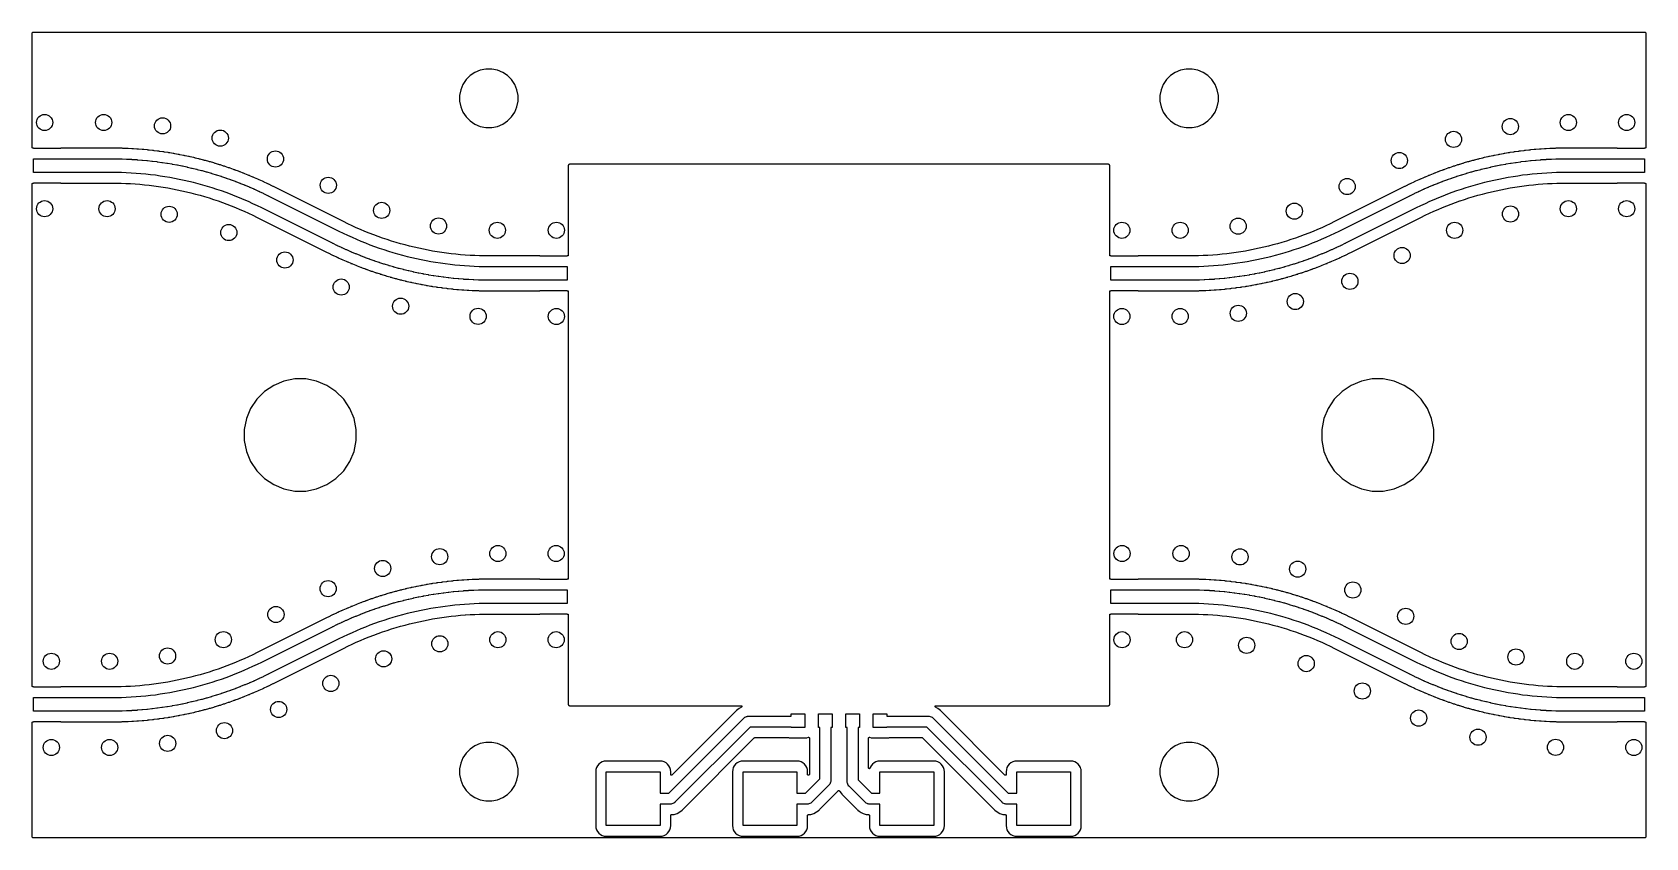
# Model space of a CAD drawing. Extents: x 5.32 to 6.5, y -3.92 to -3.33.
import ezdxf

# ---------------------------------------------------------------- set-up
doc = ezdxf.new("R2010")
doc.units = 0
doc.header["$MEASUREMENT"] = 0
doc.layers.add('BLACK', color=7, linetype='CONTINUOUS')

msp = doc.modelspace()

# ---------------------------------------------------------------- linework, layer by layer
at = {"layer": 'BLACK', "linetype": 'CONTINUOUS'}
for p, q in [((5.31594, -3.32825), (5.31595, -3.32821)), ((5.31594, -3.41197), (5.31594, -3.32825)), ((5.31594, -3.32825), (5.31594, -3.32825)), ((5.31594, -3.32825), (5.31594, -3.32825)), ((5.31595, -3.32821), (5.31596, -3.32816)), ((5.31596, -3.32815), (5.31597, -3.32811)), ((5.31596, -3.32816), (5.31596, -3.32815)), ((5.31596, -3.32815), (5.31596, -3.32815)), ((5.31597, -3.32811), (5.31598, -3.32806)), ((5.31598, -3.32806), (5.31598, -3.32806)), ((5.31598, -3.32806), (5.31599, -3.32806)), ((5.31599, -3.32806), (5.31601, -3.32802)), ((5.31601, -3.32802), (5.31603, -3.32798)), ((5.31603, -3.32797), (5.31606, -3.32794)), ((5.31603, -3.32798), (5.31603, -3.32797)), ((5.31603, -3.32797), (5.31603, -3.32797)), ((5.31606, -3.32794), (5.31609, -3.3279)), ((5.31609, -3.3279), (5.31609, -3.3279)), ((5.31609, -3.3279), (5.3161, -3.3279)), ((5.3161, -3.3279), (5.31613, -3.32787)), ((5.31613, -3.32787), (5.31617, -3.32784)), ((5.31617, -3.32784), (5.31621, -3.32782)), ((5.31617, -3.32784), (5.31617, -3.32784)), ((5.31617, -3.32784), (5.31617, -3.32784)), ((5.31621, -3.32782), (5.31625, -3.32779)), ((5.31625, -3.32779), (5.31626, -3.32779)), ((5.31626, -3.32779), (5.3163, -3.32778)), ((5.31626, -3.32779), (5.31626, -3.32779)), ((5.3163, -3.32778), (5.31635, -3.32777)), ((5.31635, -3.32777), (5.31635, -3.32776)), ((5.31635, -3.32776), (5.3164, -3.32776)), ((5.31635, -3.32777), (5.31635, -3.32777)), ((5.3164, -3.32776), (5.31644, -3.32776)), ((5.31644, -3.32776), (6.49458, -3.32776)), ((6.49458, -3.32776), (6.49458, -3.32776)), ((6.49458, -3.32776), (6.49459, -3.32776)), ((6.49459, -3.32776), (6.49463, -3.32776)), ((6.49463, -3.32776), (6.49468, -3.32777)), ((6.49468, -3.32777), (6.49468, -3.32777)), ((6.49468, -3.32777), (6.49468, -3.32777)), ((6.49468, -3.32777), (6.49472, -3.32778)), ((6.49472, -3.32778), (6.49477, -3.32779)), ((6.49477, -3.32779), (6.49477, -3.3278)), ((6.49477, -3.3278), (6.49478, -3.3278)), ((6.49478, -3.3278), (6.49482, -3.32782)), ((6.49482, -3.32782), (6.49486, -3.32784)), ((6.49486, -3.32784), (6.49486, -3.32784)), ((6.49486, -3.32784), (6.49486, -3.32784)), ((6.49486, -3.32784), (6.4949, -3.32787)), ((6.4949, -3.32787), (6.49493, -3.3279)), ((6.49493, -3.3279), (6.49493, -3.3279)), ((6.49493, -3.3279), (6.49494, -3.32791)), ((6.49494, -3.32791), (6.49497, -3.32794)), ((6.49497, -3.32794), (6.495, -3.32798)), ((6.495, -3.32798), (6.495, -3.32798)), ((6.495, -3.32798), (6.495, -3.32798)), ((6.495, -3.32798), (6.49502, -3.32802)), ((6.49502, -3.32802), (6.49504, -3.32807)), ((6.49504, -3.32807), (6.49504, -3.32807)), ((6.49504, -3.32807), (6.49504, -3.32807)), ((6.49504, -3.32807), (6.49506, -3.32811)), ((6.49506, -3.32811), (6.49507, -3.32816)), ((6.49507, -3.32816), (6.49507, -3.32816)), ((6.49507, -3.32816), (6.49507, -3.32816)), ((6.49507, -3.32816), (6.49507, -3.32821)), ((6.49507, -3.32821), (6.49508, -3.32826)), ((6.49508, -3.32826), (6.49508, -3.41197)), ((5.636, -3.3594), (5.63302, -3.36237)), ((5.63949, -3.35706), (5.636, -3.3594)), ((5.64338, -3.35545), (5.63949, -3.35706)), ((5.6475, -3.35463), (5.64338, -3.35545)), ((5.65171, -3.35463), (5.6475, -3.35463)), ((5.65583, -3.35545), (5.65171, -3.35463)), ((5.65972, -3.35706), (5.65583, -3.35545)), ((5.66322, -3.3594), (5.65972, -3.35706)), ((5.66619, -3.36237), (5.66322, -3.3594)), ((6.14781, -3.3594), (6.14483, -3.36237)), ((6.1513, -3.35706), (6.14781, -3.3594)), ((6.15519, -3.35545), (6.1513, -3.35706)), ((6.15931, -3.35463), (6.15519, -3.35545)), ((6.16352, -3.35463), (6.15931, -3.35463)), ((6.16765, -3.35545), (6.16352, -3.35463)), ((6.17153, -3.35706), (6.16765, -3.35545)), ((6.17503, -3.3594), (6.17153, -3.35706)), ((6.178, -3.36237), (6.17503, -3.3594)), ((5.62908, -3.36976), (5.62826, -3.37388)), ((5.63069, -3.36587), (5.62908, -3.36976)), ((5.63302, -3.36237), (5.63069, -3.36587)), ((5.66853, -3.36587), (5.66619, -3.36237)), ((5.67014, -3.36976), (5.66853, -3.36587)), ((5.67096, -3.37388), (5.67014, -3.36976)), ((6.14089, -3.36976), (6.14007, -3.37388)), ((6.1425, -3.36587), (6.14089, -3.36976)), ((6.14483, -3.36237), (6.1425, -3.36587)), ((6.18034, -3.36587), (6.178, -3.36237)), ((6.18195, -3.36976), (6.18034, -3.36587)), ((6.18277, -3.37388), (6.18195, -3.36976)), ((5.62826, -3.37388), (5.62826, -3.37809)), ((5.62826, -3.37809), (5.62908, -3.38221)), ((5.62908, -3.38221), (5.63069, -3.3861)), ((5.66853, -3.3861), (5.67014, -3.38221)), ((5.67014, -3.38221), (5.67096, -3.37809)), ((5.67096, -3.37809), (5.67096, -3.37388)), ((6.14007, -3.37388), (6.14007, -3.37809)), ((6.14007, -3.37809), (6.14089, -3.38221)), ((6.14089, -3.38221), (6.1425, -3.3861)), ((6.18034, -3.3861), (6.18195, -3.38221)), ((6.18195, -3.38221), (6.18277, -3.37809)), ((6.18277, -3.37809), (6.18277, -3.37388)), ((5.63069, -3.3861), (5.63302, -3.38959)), ((5.63302, -3.38959), (5.636, -3.39257)), ((5.636, -3.39257), (5.63949, -3.39491)), ((5.63949, -3.39491), (5.64338, -3.39651)), ((5.65583, -3.39651), (5.65972, -3.39491)), ((5.65972, -3.39491), (5.66322, -3.39257)), ((5.66322, -3.39257), (5.66619, -3.38959)), ((5.66619, -3.38959), (5.66853, -3.3861)), ((6.1425, -3.3861), (6.14483, -3.38959)), ((6.14483, -3.38959), (6.14781, -3.39257)), ((6.14781, -3.39257), (6.1513, -3.39491)), ((6.1513, -3.39491), (6.15519, -3.39651)), ((6.16765, -3.39651), (6.17153, -3.39491)), ((6.17153, -3.39491), (6.17503, -3.39257)), ((6.17503, -3.39257), (6.178, -3.38959)), ((6.178, -3.38959), (6.18034, -3.3861)), ((5.64338, -3.39651), (5.6475, -3.39734)), ((5.6475, -3.39734), (5.65171, -3.39734)), ((5.65171, -3.39734), (5.65583, -3.39651)), ((6.15519, -3.39651), (6.15931, -3.39734)), ((6.15931, -3.39734), (6.16352, -3.39734)), ((6.16352, -3.39734), (6.16765, -3.39651)), ((5.31595, -3.412), (5.31594, -3.41197)), ((5.31595, -3.41202), (5.31595, -3.412)), ((5.31595, -3.41204), (5.31595, -3.41202)), ((5.31595, -3.41207), (5.31595, -3.41204)), ((5.31596, -3.41209), (5.31595, -3.41207)), ((5.31597, -3.41211), (5.31596, -3.41209)), ((5.31598, -3.41214), (5.31597, -3.41211)), ((5.31598, -3.41216), (5.31598, -3.41214)), ((5.31599, -3.41218), (5.31598, -3.41216)), ((5.316, -3.4122), (5.31599, -3.41218)), ((5.31602, -3.41223), (5.316, -3.4122)), ((5.31603, -3.41225), (5.31602, -3.41223)), ((5.31604, -3.41227), (5.31603, -3.41225)), ((5.31606, -3.41229), (5.31604, -3.41227)), ((5.31607, -3.4123), (5.31606, -3.41229)), ((5.31609, -3.41233), (5.31607, -3.4123)), ((5.31611, -3.41234), (5.31609, -3.41233)), ((5.31612, -3.41236), (5.31611, -3.41234)), ((5.31615, -3.41237), (5.31612, -3.41236)), ((5.31617, -3.41239), (5.31615, -3.41237)), ((5.31619, -3.4124), (5.31617, -3.41239)), ((5.3162, -3.41241), (5.31619, -3.4124)), ((5.31623, -3.41242), (5.3162, -3.41241)), ((5.31625, -3.41243), (5.31623, -3.41242)), ((5.31627, -3.41244), (5.31625, -3.41243)), ((5.31629, -3.41245), (5.31627, -3.41244)), ((5.31632, -3.41245), (5.31629, -3.41245)), ((5.31634, -3.41246), (5.31632, -3.41245)), ((5.31637, -3.41246), (5.31634, -3.41246)), ((5.31639, -3.41247), (5.31637, -3.41246)), ((5.31642, -3.41247), (5.31639, -3.41247)), ((5.31644, -3.41247), (5.31642, -3.41247)), ((5.31646, -3.41247), (5.31644, -3.41247)), ((5.31649, -3.41247), (5.31646, -3.41247)), ((5.31677, -3.41244), (5.31649, -3.41247)), ((5.31649, -3.41247), (5.31649, -3.41247)), ((5.31677, -3.41264), (5.31677, -3.41244)), ((5.33677, -3.41264), (5.31677, -3.41264)), ((5.33693, -3.41246), (5.33677, -3.41244)), ((5.33677, -3.41244), (5.33677, -3.41264)), ((5.33695, -3.41246), (5.33693, -3.41246)), ((5.33697, -3.41246), (5.33695, -3.41246)), ((5.33698, -3.41246), (5.33697, -3.41246)), ((5.37341, -3.41246), (5.33698, -3.41246)), ((5.37343, -3.41246), (5.37341, -3.41246)), ((5.37345, -3.41246), (5.37343, -3.41246)), ((5.37346, -3.41246), (5.37345, -3.41246)), ((5.37348, -3.41246), (5.37346, -3.41246)), ((5.37406, -3.41246), (5.37348, -3.41246)), ((5.37464, -3.41246), (5.37406, -3.41246)), ((5.37466, -3.41246), (5.37464, -3.41246)), ((5.37468, -3.41246), (5.37466, -3.41246)), ((5.3747, -3.41247), (5.37468, -3.41246)), ((5.37471, -3.41247), (5.3747, -3.41247)), ((5.37718, -3.41248), (5.37471, -3.41247)), ((5.3772, -3.41248), (5.37718, -3.41248)), ((5.37721, -3.41248), (5.3772, -3.41248)), ((5.37722, -3.41248), (5.37721, -3.41248)), ((5.37729, -3.41248), (5.37722, -3.41248)), ((5.37782, -3.41249), (5.37729, -3.41248)), ((5.37783, -3.41249), (5.37782, -3.41249)), ((5.37782, -3.41249), (5.37782, -3.41249)), ((5.37836, -3.41249), (5.37783, -3.41249)), ((5.37843, -3.4125), (5.37836, -3.41249)), ((5.37845, -3.4125), (5.37843, -3.4125)), ((5.37846, -3.4125), (5.37845, -3.4125)), ((5.37847, -3.4125), (5.37846, -3.4125)), ((5.38099, -3.41256), (5.37847, -3.4125)), ((5.381, -3.41256), (5.38099, -3.41256)), ((5.38102, -3.41256), (5.381, -3.41256)), ((5.38103, -3.41256), (5.38102, -3.41256)), ((5.3811, -3.41255), (5.38103, -3.41256)), ((5.38163, -3.41257), (5.3811, -3.41255)), ((5.38164, -3.41257), (5.38163, -3.41257)), ((5.38163, -3.41257), (5.38163, -3.41257)), ((5.38217, -3.41258), (5.38164, -3.41257)), ((5.38224, -3.41259), (5.38217, -3.41258)), ((5.38225, -3.41259), (5.38224, -3.41259)), ((5.38227, -3.41259), (5.38225, -3.41259)), ((5.38228, -3.41259), (5.38227, -3.41259)), ((5.38479, -3.41269), (5.38228, -3.41259)), ((5.38481, -3.41268), (5.38479, -3.41269)), ((5.38483, -3.41269), (5.38481, -3.41268)), ((5.38484, -3.41268), (5.38483, -3.41269)), ((5.38491, -3.41268), (5.38484, -3.41268)), ((5.38544, -3.41271), (5.38491, -3.41268)), ((5.38597, -3.41273), (5.38544, -3.41271)), ((5.38544, -3.41271), (5.38544, -3.41271)), ((5.38544, -3.41271), (5.38544, -3.41271)), ((5.38604, -3.41274), (5.38597, -3.41273)), ((5.38606, -3.41274), (5.38604, -3.41274)), ((5.38608, -3.41274), (5.38606, -3.41274)), ((5.3886, -3.41287), (5.38608, -3.41274)), ((5.38608, -3.41274), (5.38608, -3.41274)), ((5.38862, -3.41287), (5.3886, -3.41287)), ((5.38863, -3.41287), (5.38862, -3.41287)), ((5.38864, -3.41287), (5.38863, -3.41287)), ((5.38871, -3.41287), (5.38864, -3.41287)), ((5.38924, -3.4129), (5.38871, -3.41287)), ((5.38925, -3.4129), (5.38924, -3.4129)), ((5.38924, -3.4129), (5.38924, -3.4129)), ((5.38978, -3.41293), (5.38925, -3.4129)), ((5.38985, -3.41294), (5.38978, -3.41293)), ((5.38986, -3.41294), (5.38985, -3.41294)), ((5.38988, -3.41294), (5.38986, -3.41294)), ((5.38989, -3.41294), (5.38988, -3.41294)), ((5.3924, -3.41311), (5.38989, -3.41294)), ((5.39242, -3.41311), (5.3924, -3.41311)), ((5.39243, -3.41311), (5.39242, -3.41311)), ((5.39244, -3.41311), (5.39243, -3.41311)), ((5.39251, -3.41311), (5.39244, -3.41311)), ((5.39304, -3.41315), (5.39251, -3.41311)), ((5.39305, -3.41315), (5.39304, -3.41315)), ((5.39304, -3.41315), (5.39304, -3.41315)), ((5.39358, -3.41318), (5.39305, -3.41315)), ((5.39365, -3.4132), (5.39358, -3.41318)), ((5.39366, -3.4132), (5.39365, -3.4132)), ((5.39368, -3.4132), (5.39366, -3.4132)), ((5.39369, -3.4132), (5.39368, -3.4132)), ((5.3962, -3.4134), (5.39369, -3.4132)), ((5.39622, -3.4134), (5.3962, -3.4134)), ((5.39623, -3.4134), (5.39622, -3.4134)), ((5.39624, -3.4134), (5.39623, -3.4134)), ((5.39631, -3.4134), (5.39624, -3.4134)), ((5.39684, -3.41345), (5.39631, -3.4134)), ((5.39685, -3.41345), (5.39684, -3.41345)), ((5.39684, -3.41345), (5.39684, -3.41345)), ((5.39684, -3.41345), (5.39684, -3.41345)), ((5.39737, -3.4135), (5.39685, -3.41345)), ((5.39744, -3.41351), (5.39737, -3.4135)), ((5.39746, -3.41351), (5.39744, -3.41351)), ((5.39748, -3.41351), (5.39746, -3.41351)), ((5.39999, -3.41375), (5.39748, -3.41351)), ((5.39748, -3.41351), (5.39748, -3.41351)), ((5.40001, -3.41375), (5.39999, -3.41375)), ((5.40003, -3.41375), (5.40001, -3.41375)), ((5.4001, -3.41375), (5.40003, -3.41375)), ((5.40003, -3.41375), (5.40003, -3.41375)), ((5.40063, -3.41381), (5.4001, -3.41375)), ((5.40064, -3.41381), (5.40063, -3.41381)), ((5.40063, -3.41381), (5.40063, -3.41381)), ((5.40063, -3.41381), (5.40063, -3.41381)), ((5.40116, -3.41386), (5.40064, -3.41381)), ((5.40123, -3.41388), (5.40116, -3.41386)), ((5.40125, -3.41388), (5.40123, -3.41388)), ((5.40127, -3.41388), (5.40125, -3.41388)), ((5.40128, -3.41388), (5.40127, -3.41388)), ((5.40378, -3.41415), (5.40128, -3.41388)), ((5.4038, -3.41415), (5.40378, -3.41415)), ((5.40381, -3.41416), (5.4038, -3.41415)), ((5.40382, -3.41416), (5.40381, -3.41416)), ((5.40389, -3.41416), (5.40382, -3.41416)), ((5.40442, -3.41422), (5.40389, -3.41416)), ((5.40495, -3.41428), (5.40442, -3.41422)), ((5.40442, -3.41422), (5.40442, -3.41422)), ((5.40442, -3.41422), (5.40442, -3.41422)), ((5.40442, -3.41422), (5.40442, -3.41422)), ((5.40502, -3.4143), (5.40495, -3.41428)), ((5.40504, -3.4143), (5.40502, -3.4143)), ((5.40505, -3.4143), (5.40504, -3.4143)), ((5.40506, -3.4143), (5.40505, -3.4143)), ((5.40756, -3.41461), (5.40506, -3.4143)), ((5.40758, -3.41461), (5.40756, -3.41461)), ((5.40759, -3.41462), (5.40758, -3.41461)), ((5.4076, -3.41462), (5.40759, -3.41462)), ((5.40767, -3.41462), (5.4076, -3.41462)), ((5.4082, -3.41469), (5.40767, -3.41462)), ((5.40873, -3.41476), (5.4082, -3.41469)), ((5.4082, -3.41469), (5.4082, -3.41469)), ((5.4082, -3.41469), (5.4082, -3.41469)), ((5.4082, -3.41469), (5.4082, -3.41469)), ((5.4088, -3.41477), (5.40873, -3.41476)), ((5.40882, -3.41478), (5.4088, -3.41477)), ((5.40883, -3.41478), (5.40882, -3.41478)), ((5.40884, -3.41478), (5.40883, -3.41478)), ((5.41133, -3.41513), (5.40884, -3.41478)), ((5.41135, -3.41513), (5.41133, -3.41513)), ((5.41137, -3.41513), (5.41135, -3.41513)), ((5.41138, -3.41513), (5.41137, -3.41513)), ((5.41145, -3.41513), (5.41138, -3.41513)), ((5.41197, -3.41521), (5.41145, -3.41513)), ((5.41198, -3.41522), (5.41197, -3.41521)), ((5.41197, -3.41521), (5.41197, -3.41521)), ((5.4125, -3.41529), (5.41198, -3.41522)), ((5.41257, -3.4153), (5.4125, -3.41529)), ((5.41259, -3.41531), (5.41257, -3.4153)), ((5.41261, -3.41531), (5.41259, -3.41531)), ((5.4151, -3.41569), (5.41261, -3.41531)), ((5.41261, -3.41531), (5.41261, -3.41531)), ((5.41512, -3.4157), (5.4151, -3.41569)), ((5.41513, -3.4157), (5.41512, -3.4157)), ((5.41514, -3.4157), (5.41513, -3.4157)), ((5.41521, -3.4157), (5.41514, -3.4157)), ((5.41574, -3.41579), (5.41521, -3.4157)), ((5.41627, -3.41587), (5.41574, -3.41579)), ((5.41574, -3.41579), (5.41574, -3.41579)), ((5.41574, -3.41579), (5.41574, -3.41579)), ((5.41574, -3.41579), (5.41574, -3.41579)), ((5.41634, -3.41589), (5.41627, -3.41587)), ((5.41635, -3.41589), (5.41634, -3.41589)), ((5.41637, -3.4159), (5.41635, -3.41589)), ((5.41638, -3.4159), (5.41637, -3.4159)), ((5.41886, -3.41632), (5.41638, -3.4159)), ((5.41888, -3.41632), (5.41886, -3.41632)), ((5.41889, -3.41632), (5.41888, -3.41632)), ((5.4189, -3.41632), (5.41889, -3.41632)), ((5.41897, -3.41633), (5.4189, -3.41632)), ((5.41949, -3.41642), (5.41897, -3.41633)), ((5.4195, -3.41642), (5.41949, -3.41642)), ((5.41949, -3.41642), (5.41949, -3.41642)), ((5.42002, -3.41651), (5.4195, -3.41642)), ((5.42009, -3.41653), (5.42002, -3.41651)), ((5.42011, -3.41653), (5.42009, -3.41653)), ((5.42012, -3.41654), (5.42011, -3.41653)), ((5.42013, -3.41654), (5.42012, -3.41654)), ((5.42261, -3.41699), (5.42013, -3.41654)), ((5.42262, -3.417), (5.42261, -3.41699)), ((5.42264, -3.417), (5.42262, -3.417)), ((5.42265, -3.417), (5.42264, -3.417)), ((5.42272, -3.41701), (5.42265, -3.417)), ((5.42324, -3.41711), (5.42272, -3.41701)), ((5.42377, -3.41721), (5.42324, -3.41711)), ((5.42324, -3.41711), (5.42324, -3.41711)), ((5.42324, -3.41711), (5.42324, -3.41711)), ((5.42324, -3.41711), (5.42324, -3.41711)), ((5.42384, -3.41723), (5.42377, -3.41721)), ((5.42385, -3.41723), (5.42384, -3.41723)), ((5.42387, -3.41723), (5.42385, -3.41723)), ((5.42388, -3.41724), (5.42387, -3.41723)), ((5.42634, -3.41772), (5.42388, -3.41724)), ((5.42636, -3.41773), (5.42634, -3.41772)), ((5.42638, -3.41773), (5.42636, -3.41773)), ((5.42639, -3.41773), (5.42638, -3.41773)), ((5.42646, -3.41774), (5.42639, -3.41773)), ((5.42697, -3.41785), (5.42646, -3.41774)), ((5.42698, -3.41785), (5.42697, -3.41785)), ((5.42697, -3.41785), (5.42697, -3.41785)), ((5.42697, -3.41785), (5.42697, -3.41785)), ((5.4275, -3.41795), (5.42698, -3.41785)), ((5.42757, -3.41797), (5.4275, -3.41795)), ((5.42759, -3.41798), (5.42757, -3.41797)), ((5.4276, -3.41798), (5.42759, -3.41798)), ((5.42761, -3.41799), (5.4276, -3.41798)), ((5.43007, -3.41851), (5.42761, -3.41799)), ((5.43009, -3.41851), (5.43007, -3.41851)), ((5.43011, -3.41852), (5.43009, -3.41851)), ((5.43018, -3.41853), (5.43011, -3.41852)), ((5.43011, -3.41852), (5.43011, -3.41852)), ((5.4307, -3.41864), (5.43018, -3.41853)), ((5.43071, -3.41865), (5.4307, -3.41864)), ((5.4307, -3.41864), (5.4307, -3.41864)), ((5.4307, -3.41864), (5.4307, -3.41864)), ((5.43123, -3.41876), (5.43071, -3.41865)), ((5.43129, -3.41878), (5.43123, -3.41876)), ((5.43131, -3.41878), (5.43129, -3.41878)), ((5.43133, -3.41879), (5.43131, -3.41878)), ((5.43379, -3.41935), (5.43133, -3.41879)), ((5.43133, -3.41879), (5.43133, -3.41879)), ((5.4338, -3.41935), (5.43379, -3.41935)), ((5.43382, -3.41936), (5.4338, -3.41935)), ((5.43383, -3.41936), (5.43382, -3.41936)), ((5.4339, -3.41937), (5.43383, -3.41936)), ((5.43441, -3.41949), (5.4339, -3.41937)), ((5.43442, -3.41949), (5.43441, -3.41949)), ((5.43494, -3.41961), (5.43442, -3.41949)), ((5.43442, -3.41949), (5.43442, -3.41949)), ((6.3766, -3.41949), (6.37609, -3.41961)), ((6.37661, -3.41949), (6.3766, -3.41949)), ((6.3766, -3.41949), (6.3766, -3.41949)), ((6.3766, -3.41949), (6.3766, -3.41949)), ((6.37712, -3.41937), (6.37661, -3.41949)), ((6.3772, -3.41936), (6.37712, -3.41937)), ((6.37721, -3.41935), (6.3772, -3.41936)), ((6.37723, -3.41935), (6.37721, -3.41935)), ((6.37724, -3.41935), (6.37723, -3.41935)), ((6.37969, -3.41879), (6.37724, -3.41935)), ((6.37971, -3.41878), (6.37969, -3.41879)), ((6.37972, -3.41878), (6.37971, -3.41878)), ((6.37973, -3.41878), (6.37972, -3.41878)), ((6.3798, -3.41876), (6.37973, -3.41878)), ((6.38032, -3.41865), (6.3798, -3.41876)), ((6.38084, -3.41853), (6.38032, -3.41864)), ((6.38032, -3.41864), (6.38032, -3.41865)), ((6.38032, -3.41865), (6.38032, -3.41865)), ((6.38032, -3.41865), (6.38032, -3.41865)), ((6.38091, -3.41852), (6.38084, -3.41853)), ((6.38093, -3.41851), (6.38091, -3.41852)), ((6.38094, -3.41851), (6.38093, -3.41851)), ((6.38095, -3.41851), (6.38094, -3.41851)), ((6.38341, -3.41799), (6.38095, -3.41851)), ((6.38343, -3.41798), (6.38341, -3.41799)), ((6.38345, -3.41798), (6.38343, -3.41798)), ((6.38352, -3.41795), (6.38345, -3.41797)), ((6.38345, -3.41797), (6.38345, -3.41798)), ((6.38404, -3.41785), (6.38352, -3.41795)), ((6.38405, -3.41785), (6.38404, -3.41785)), ((6.38404, -3.41785), (6.38404, -3.41785)), ((6.38404, -3.41785), (6.38404, -3.41785)), ((6.38457, -3.41774), (6.38405, -3.41785)), ((6.38464, -3.41773), (6.38457, -3.41774)), ((6.38465, -3.41773), (6.38464, -3.41773)), ((6.38467, -3.41773), (6.38465, -3.41773)), ((6.38468, -3.41772), (6.38467, -3.41773)), ((6.38715, -3.41724), (6.38468, -3.41772)), ((6.38716, -3.41723), (6.38715, -3.41724)), ((6.38718, -3.41723), (6.38716, -3.41723)), ((6.38719, -3.41723), (6.38718, -3.41723)), ((6.38726, -3.41721), (6.38719, -3.41723)), ((6.38778, -3.41711), (6.38726, -3.41721)), ((6.38779, -3.41711), (6.38778, -3.41711)), ((6.38778, -3.41711), (6.38778, -3.41711)), ((6.38778, -3.41711), (6.38778, -3.41711)), ((6.3883, -3.41701), (6.38779, -3.41711)), ((6.38838, -3.417), (6.3883, -3.41701)), ((6.38839, -3.417), (6.38838, -3.417)), ((6.38841, -3.41699), (6.38839, -3.417)), ((6.38842, -3.41699), (6.38841, -3.41699)), ((6.39089, -3.41654), (6.38842, -3.41699)), ((6.39091, -3.41654), (6.39089, -3.41654)), ((6.39093, -3.41653), (6.39091, -3.41654)), ((6.391, -3.41651), (6.39093, -3.41653)), ((6.39093, -3.41653), (6.39093, -3.41653)), ((6.39153, -3.41642), (6.391, -3.41651)), ((6.39205, -3.41633), (6.39153, -3.41642)), ((6.39153, -3.41642), (6.39153, -3.41642)), ((6.39153, -3.41642), (6.39153, -3.41642)), ((6.39153, -3.41642), (6.39153, -3.41642)), ((6.39212, -3.41632), (6.39205, -3.41633)), ((6.39214, -3.41632), (6.39212, -3.41632)), ((6.39216, -3.41632), (6.39214, -3.41632)), ((6.39217, -3.41632), (6.39216, -3.41632)), ((6.39465, -3.4159), (6.39217, -3.41632)), ((6.39466, -3.41589), (6.39465, -3.4159)), ((6.39468, -3.41589), (6.39466, -3.41589)), ((6.39469, -3.41589), (6.39468, -3.41589)), ((6.39476, -3.41587), (6.39469, -3.41589)), ((6.39528, -3.41579), (6.39476, -3.41587)), ((6.39529, -3.41579), (6.39528, -3.41579)), ((6.39528, -3.41579), (6.39528, -3.41579)), ((6.39581, -3.4157), (6.39529, -3.41579)), ((6.39588, -3.4157), (6.39581, -3.4157)), ((6.3959, -3.4157), (6.39588, -3.4157)), ((6.39592, -3.4157), (6.3959, -3.4157)), ((6.39841, -3.41531), (6.39592, -3.41569)), ((6.39592, -3.41569), (6.39592, -3.4157)), ((6.39843, -3.41531), (6.39841, -3.41531)), ((6.39845, -3.41531), (6.39843, -3.41531)), ((6.39852, -3.41529), (6.39845, -3.4153)), ((6.39845, -3.4153), (6.39845, -3.41531)), ((6.39905, -3.41522), (6.39852, -3.41529)), ((6.39958, -3.41513), (6.39905, -3.41521)), ((6.39905, -3.41521), (6.39905, -3.41522)), ((6.39905, -3.41522), (6.39905, -3.41522)), ((6.39905, -3.41522), (6.39905, -3.41522)), ((6.39965, -3.41513), (6.39958, -3.41513)), ((6.39967, -3.41513), (6.39965, -3.41513)), ((6.39968, -3.41513), (6.39967, -3.41513)), ((6.39969, -3.41513), (6.39968, -3.41513)), ((6.40218, -3.41478), (6.39969, -3.41513)), ((6.4022, -3.41478), (6.40218, -3.41478)), ((6.40222, -3.41478), (6.4022, -3.41478)), ((6.40229, -3.41476), (6.40222, -3.41477)), ((6.40222, -3.41477), (6.40222, -3.41478)), ((6.40282, -3.41469), (6.40229, -3.41476)), ((6.40283, -3.41469), (6.40282, -3.41469)), ((6.40282, -3.41469), (6.40282, -3.41469)), ((6.40282, -3.41469), (6.40282, -3.41469)), ((6.40335, -3.41462), (6.40283, -3.41469)), ((6.40342, -3.41462), (6.40335, -3.41462)), ((6.40344, -3.41461), (6.40342, -3.41462)), ((6.40346, -3.41461), (6.40344, -3.41461)), ((6.40596, -3.4143), (6.40346, -3.41461)), ((6.40346, -3.41461), (6.40346, -3.41461)), ((6.40598, -3.4143), (6.40596, -3.4143)), ((6.406, -3.4143), (6.40598, -3.4143)), ((6.40607, -3.41428), (6.406, -3.4143)), ((6.406, -3.4143), (6.406, -3.4143)), ((6.4066, -3.41422), (6.40607, -3.41428)), ((6.40661, -3.41422), (6.4066, -3.41422)), ((6.4066, -3.41422), (6.4066, -3.41422)), ((6.40713, -3.41416), (6.40661, -3.41422)), ((6.4072, -3.41416), (6.40713, -3.41416)), ((6.40722, -3.41416), (6.4072, -3.41416)), ((6.40724, -3.41416), (6.40722, -3.41416)), ((6.40725, -3.41415), (6.40724, -3.41416)), ((6.40975, -3.41388), (6.40725, -3.41415)), ((6.40976, -3.41388), (6.40975, -3.41388)), ((6.40978, -3.41388), (6.40976, -3.41388)), ((6.40979, -3.41388), (6.40978, -3.41388)), ((6.40986, -3.41386), (6.40979, -3.41388)), ((6.41038, -3.41381), (6.40986, -3.41386)), ((6.41039, -3.41381), (6.41038, -3.41381)), ((6.41038, -3.41381), (6.41038, -3.41381)), ((6.41038, -3.41381), (6.41038, -3.41381)), ((6.41092, -3.41375), (6.41039, -3.41381)), ((6.41099, -3.41375), (6.41092, -3.41375)), ((6.41101, -3.41375), (6.41099, -3.41375)), ((6.41103, -3.41375), (6.41101, -3.41375)), ((6.41354, -3.41351), (6.41103, -3.41375)), ((6.41103, -3.41375), (6.41103, -3.41375)), ((6.41356, -3.41351), (6.41354, -3.41351)), ((6.41357, -3.41351), (6.41356, -3.41351)), ((6.41358, -3.41351), (6.41357, -3.41351)), ((6.41365, -3.4135), (6.41358, -3.41351)), ((6.41418, -3.41345), (6.41365, -3.4135)), ((6.41419, -3.41345), (6.41418, -3.41345)), ((6.41418, -3.41345), (6.41418, -3.41345)), ((6.41418, -3.41345), (6.41418, -3.41345)), ((6.41471, -3.4134), (6.41419, -3.41345)), ((6.41478, -3.4134), (6.41471, -3.4134)), ((6.4148, -3.4134), (6.41478, -3.4134)), ((6.41482, -3.4134), (6.4148, -3.4134)), ((6.41483, -3.4134), (6.41482, -3.4134)), ((6.41733, -3.4132), (6.41483, -3.4134)), ((6.41735, -3.4132), (6.41733, -3.4132)), ((6.41737, -3.4132), (6.41735, -3.4132)), ((6.41738, -3.4132), (6.41737, -3.4132)), ((6.41745, -3.41318), (6.41738, -3.4132)), ((6.41798, -3.41315), (6.41745, -3.41318)), ((6.41851, -3.41311), (6.41798, -3.41315)), ((6.41798, -3.41315), (6.41798, -3.41315)), ((6.41798, -3.41315), (6.41798, -3.41315)), ((6.41858, -3.41311), (6.41851, -3.41311)), ((6.4186, -3.41311), (6.41858, -3.41311)), ((6.41862, -3.41311), (6.4186, -3.41311)), ((6.42114, -3.41294), (6.41862, -3.41311)), ((6.41862, -3.41311), (6.41862, -3.41311)), ((6.42115, -3.41294), (6.42114, -3.41294)), ((6.42117, -3.41294), (6.42115, -3.41294)), ((6.42118, -3.41294), (6.42117, -3.41294)), ((6.42125, -3.41293), (6.42118, -3.41294)), ((6.42177, -3.4129), (6.42125, -3.41293)), ((6.42178, -3.4129), (6.42177, -3.4129)), ((6.42231, -3.41287), (6.42178, -3.4129)), ((6.42178, -3.4129), (6.42178, -3.4129)), ((6.42238, -3.41287), (6.42231, -3.41287)), ((6.4224, -3.41287), (6.42238, -3.41287)), ((6.42242, -3.41287), (6.4224, -3.41287)), ((6.42243, -3.41287), (6.42242, -3.41287)), ((6.42494, -3.41274), (6.42243, -3.41287)), ((6.42496, -3.41274), (6.42494, -3.41274)), ((6.42497, -3.41274), (6.42496, -3.41274)), ((6.42498, -3.41274), (6.42497, -3.41274)), ((6.42505, -3.41273), (6.42498, -3.41274)), ((6.42558, -3.41271), (6.42505, -3.41273)), ((6.42559, -3.41271), (6.42558, -3.41271)), ((6.42558, -3.41271), (6.42558, -3.41271)), ((6.42612, -3.41268), (6.42559, -3.41271)), ((6.42619, -3.41268), (6.42612, -3.41268)), ((6.42621, -3.41268), (6.42619, -3.41268)), ((6.42622, -3.41269), (6.42621, -3.41268)), ((6.42623, -3.41269), (6.42622, -3.41269)), ((6.42875, -3.41259), (6.42623, -3.41269)), ((6.42876, -3.41259), (6.42875, -3.41259)), ((6.42878, -3.41259), (6.42876, -3.41259)), ((6.42879, -3.41259), (6.42878, -3.41259)), ((6.42886, -3.41258), (6.42879, -3.41259)), ((6.42939, -3.41257), (6.42886, -3.41258)), ((6.42992, -3.41255), (6.42939, -3.41257)), ((6.42939, -3.41257), (6.42939, -3.41257)), ((6.42939, -3.41257), (6.42939, -3.41257)), ((6.42999, -3.41256), (6.42992, -3.41255)), ((6.43001, -3.41256), (6.42999, -3.41256)), ((6.43003, -3.41256), (6.43001, -3.41256)), ((6.43004, -3.41256), (6.43003, -3.41256)), ((6.43255, -3.4125), (6.43004, -3.41256)), ((6.43257, -3.4125), (6.43255, -3.4125)), ((6.43259, -3.4125), (6.43257, -3.4125)), ((6.43267, -3.41249), (6.43259, -3.4125)), ((6.43259, -3.4125), (6.43259, -3.4125)), ((6.43319, -3.41249), (6.43267, -3.41249)), ((6.4332, -3.41249), (6.43319, -3.41249)), ((6.43319, -3.41249), (6.43319, -3.41249)), ((6.43373, -3.41248), (6.4332, -3.41249)), ((6.4338, -3.41248), (6.43373, -3.41248)), ((6.43382, -3.41248), (6.4338, -3.41248)), ((6.43384, -3.41248), (6.43382, -3.41248)), ((6.43385, -3.41248), (6.43384, -3.41248)), ((6.43631, -3.41247), (6.43385, -3.41248)), ((6.43633, -3.41246), (6.43631, -3.41247)), ((6.43635, -3.41246), (6.43633, -3.41246)), ((6.43636, -3.41246), (6.43635, -3.41246)), ((6.43638, -3.41246), (6.43636, -3.41246)), ((6.43697, -3.41246), (6.43638, -3.41246)), ((6.43754, -3.41246), (6.43697, -3.41246)), ((6.43756, -3.41246), (6.43754, -3.41246)), ((6.43758, -3.41246), (6.43756, -3.41246)), ((6.4376, -3.41246), (6.43758, -3.41246)), ((6.43761, -3.41246), (6.4376, -3.41246)), ((6.47405, -3.41246), (6.43761, -3.41246)), ((6.47407, -3.41246), (6.47405, -3.41246)), ((6.47409, -3.41246), (6.47407, -3.41246)), ((6.4741, -3.41246), (6.47409, -3.41246)), ((6.47425, -3.41244), (6.4741, -3.41246)), ((6.47425, -3.41264), (6.47425, -3.41244)), ((6.49425, -3.41264), (6.47425, -3.41264)), ((6.49453, -3.41247), (6.49425, -3.41244)), ((6.49425, -3.41244), (6.49425, -3.41264)), ((6.49455, -3.41247), (6.49453, -3.41247)), ((6.49458, -3.41247), (6.49455, -3.41247)), ((6.4946, -3.41247), (6.49458, -3.41247)), ((6.49463, -3.41247), (6.4946, -3.41247)), ((6.49465, -3.41247), (6.49463, -3.41247)), ((6.49467, -3.41246), (6.49465, -3.41247)), ((6.4947, -3.41246), (6.49467, -3.41246)), ((6.49472, -3.41245), (6.4947, -3.41246)), ((6.49474, -3.41244), (6.49472, -3.41245)), ((6.49477, -3.41244), (6.49474, -3.41244)), ((6.49479, -3.41242), (6.49477, -3.41244)), ((6.49481, -3.41241), (6.49479, -3.41242)), ((6.49483, -3.4124), (6.49481, -3.41241)), ((6.49485, -3.41239), (6.49483, -3.4124)), ((6.49487, -3.41237), (6.49485, -3.41239)), ((6.49489, -3.41236), (6.49487, -3.41237)), ((6.49491, -3.41234), (6.49489, -3.41236)), ((6.49493, -3.41233), (6.49491, -3.41234)), ((6.49495, -3.41231), (6.49493, -3.41233)), ((6.49496, -3.41229), (6.49495, -3.41231)), ((6.49498, -3.41227), (6.49496, -3.41229)), ((6.49499, -3.41226), (6.49498, -3.41227)), ((6.495, -3.41223), (6.49499, -3.41226)), ((6.49502, -3.41221), (6.495, -3.41223)), ((6.49503, -3.41219), (6.49502, -3.41221)), ((6.49504, -3.41217), (6.49503, -3.41219)), ((6.49505, -3.41215), (6.49504, -3.41217)), ((6.49506, -3.41212), (6.49505, -3.41215)), ((6.49507, -3.41208), (6.49506, -3.4121)), ((6.49506, -3.4121), (6.49506, -3.41212)), ((6.49508, -3.41203), (6.49507, -3.41205)), ((6.49507, -3.41205), (6.49507, -3.41208)), ((6.49508, -3.41197), (6.49508, -3.41198)), ((6.49508, -3.41198), (6.49508, -3.412)), ((6.49508, -3.412), (6.49508, -3.41203)), ((5.31677, -3.4302), (5.31677, -3.4202)), ((5.31677, -3.4202), (5.32451, -3.4202)), ((5.32451, -3.4302), (5.31677, -3.4302)), ((5.32451, -3.4202), (5.32471, -3.42018)), ((5.32471, -3.43022), (5.32451, -3.4302)), ((5.32471, -3.42018), (5.37379, -3.42018)), ((5.374, -3.43022), (5.32471, -3.43022)), ((5.37379, -3.42018), (5.37381, -3.42018)), ((5.37381, -3.42018), (5.37403, -3.42018)), ((5.37757, -3.43024), (5.374, -3.43022)), ((5.37403, -3.42018), (5.37426, -3.42018)), ((5.37426, -3.42018), (5.37428, -3.42018)), ((5.37428, -3.42018), (5.37747, -3.4202)), ((5.37747, -3.4202), (5.3775, -3.4202)), ((5.3775, -3.4202), (5.37771, -3.4202)), ((5.38112, -3.43032), (5.37757, -3.43024)), ((5.37771, -3.4202), (5.37792, -3.42021)), ((5.37792, -3.42021), (5.37796, -3.42021)), ((5.37796, -3.42021), (5.38116, -3.42028)), ((5.38467, -3.43045), (5.38112, -3.43032)), ((5.38116, -3.42028), (5.3812, -3.42028)), ((5.3812, -3.42028), (5.38141, -3.42028)), ((5.38141, -3.42028), (5.38162, -3.42029)), ((5.38162, -3.42029), (5.38166, -3.42029)), ((5.38166, -3.42029), (5.38486, -3.42041)), ((5.38822, -3.43063), (5.38467, -3.43045)), ((5.38486, -3.42041), (5.38489, -3.42041)), ((5.38489, -3.42041), (5.38511, -3.42042)), ((5.38511, -3.42042), (5.38531, -3.42043)), ((5.38531, -3.42043), (5.38535, -3.42043)), ((5.38535, -3.42043), (5.38855, -3.42059)), ((5.39176, -3.43086), (5.38822, -3.43063)), ((5.38855, -3.42059), (5.38859, -3.42059)), ((5.38859, -3.42059), (5.3888, -3.42061)), ((5.3888, -3.42061), (5.38901, -3.42062)), ((5.38901, -3.42062), (5.38904, -3.42062)), ((5.38904, -3.42062), (5.39224, -3.42083)), ((5.3953, -3.43114), (5.39176, -3.43086)), ((5.39224, -3.42083), (5.39228, -3.42083)), ((5.39228, -3.42083), (5.39249, -3.42085)), ((5.39249, -3.42085), (5.3927, -3.42086)), ((5.3927, -3.42086), (5.39273, -3.42087)), ((5.39273, -3.42087), (5.39593, -3.42112)), ((5.39884, -3.43148), (5.3953, -3.43114)), ((5.39593, -3.42112), (5.39596, -3.42112)), ((5.39596, -3.42112), (5.39617, -3.42114)), ((5.39617, -3.42114), (5.39638, -3.42116)), ((5.39638, -3.42116), (5.39642, -3.42116)), ((5.39642, -3.42116), (5.39961, -3.42147)), ((5.39961, -3.42147), (5.39964, -3.42147)), ((5.39964, -3.42147), (5.39985, -3.42149)), ((5.39985, -3.42149), (5.40006, -3.42151)), ((5.40006, -3.42151), (5.4001, -3.42152)), ((5.4001, -3.42152), (5.40328, -3.42186)), ((5.40328, -3.42186), (5.40332, -3.42186)), ((5.40332, -3.42186), (5.40353, -3.42189)), ((5.40353, -3.42189), (5.40374, -3.42191)), ((5.40374, -3.42191), (5.40377, -3.42192)), ((5.40377, -3.42192), (5.40695, -3.42231)), ((5.40695, -3.42231), (5.40699, -3.42231)), ((5.40699, -3.42231), (5.4072, -3.42234)), ((5.4072, -3.42234), (5.40741, -3.42237)), ((5.40741, -3.42237), (5.40744, -3.42238)), ((5.40744, -3.42238), (5.41062, -3.42282)), ((5.41062, -3.42282), (5.41065, -3.42282)), ((5.41065, -3.42282), (5.41086, -3.42285)), ((5.41086, -3.42285), (5.41107, -3.42288)), ((5.41107, -3.42288), (5.4111, -3.42289)), ((5.4111, -3.42289), (5.41427, -3.42337)), ((5.41427, -3.42337), (5.41431, -3.42338)), ((5.41431, -3.42338), (5.41451, -3.42341)), ((5.41451, -3.42341), (5.41472, -3.42344)), ((5.41472, -3.42344), (5.41476, -3.42345)), ((5.41476, -3.42345), (5.41792, -3.42398)), ((5.41792, -3.42398), (5.41795, -3.42399)), ((5.41795, -3.42399), (5.41816, -3.42402)), ((5.41816, -3.42402), (5.41837, -3.42406)), ((5.41837, -3.42406), (5.4184, -3.42407)), ((5.4184, -3.42407), (5.42156, -3.42465)), ((5.42156, -3.42465), (5.42159, -3.42465)), ((5.42159, -3.42465), (5.4218, -3.42469)), ((5.4218, -3.42469), (5.422, -3.42473)), ((5.422, -3.42473), (5.42204, -3.42474)), ((5.42204, -3.42474), (5.42518, -3.42536)), ((5.42518, -3.42536), (5.42522, -3.42537)), ((5.42522, -3.42537), (5.42542, -3.42541)), ((5.42542, -3.42541), (5.42563, -3.42545)), ((5.42563, -3.42545), (5.42566, -3.42546)), ((5.42566, -3.42546), (5.4288, -3.42613)), ((5.4288, -3.42613), (5.42884, -3.42613)), ((5.42884, -3.42613), (5.42904, -3.42618)), ((5.42904, -3.42618), (5.42925, -3.42622)), ((5.42925, -3.42622), (5.42928, -3.42623)), ((5.42928, -3.42623), (5.4324, -3.42695)), ((5.4324, -3.42695), (5.43244, -3.42695)), ((5.43244, -3.42695), (5.43264, -3.427)), ((5.43264, -3.427), (5.43285, -3.42705)), ((5.43285, -3.42705), (5.43288, -3.42706)), ((5.43288, -3.42706), (5.436, -3.42782)), ((5.435, -3.41963), (5.43494, -3.41961)), ((5.43502, -3.41964), (5.435, -3.41963)), ((5.43504, -3.41964), (5.43502, -3.41964)), ((5.43504, -3.41965), (5.43504, -3.41964)), ((5.43749, -3.42024), (5.43504, -3.41965)), ((5.436, -3.42782), (5.43603, -3.42783)), ((5.43603, -3.42783), (5.43624, -3.42788)), ((5.43624, -3.42788), (5.43644, -3.42793)), ((5.43644, -3.42793), (5.43647, -3.42794)), ((5.43647, -3.42794), (5.43958, -3.42874)), ((5.43751, -3.42024), (5.43749, -3.42024)), ((5.43752, -3.42025), (5.43751, -3.42024)), ((5.43753, -3.42025), (5.43752, -3.42025)), ((5.4376, -3.42026), (5.43753, -3.42025)), ((5.43811, -3.42039), (5.4376, -3.42026)), ((5.43812, -3.4204), (5.43811, -3.42039)), ((5.43811, -3.42039), (5.43811, -3.42039)), ((5.43811, -3.42039), (5.43811, -3.42039)), ((5.43864, -3.42052), (5.43812, -3.4204)), ((5.4387, -3.42055), (5.43864, -3.42052)), ((5.43872, -3.42055), (5.4387, -3.42055)), ((5.43874, -3.42056), (5.43872, -3.42055)), ((5.44118, -3.42119), (5.43874, -3.42056)), ((5.43874, -3.42056), (5.43874, -3.42056)), ((5.43958, -3.42874), (5.43961, -3.42875)), ((5.43961, -3.42875), (5.43982, -3.42881)), ((5.43982, -3.42881), (5.44002, -3.42886)), ((5.44002, -3.42886), (5.44005, -3.42887)), ((5.44005, -3.42887), (5.44314, -3.42972)), ((5.4412, -3.42119), (5.44118, -3.42119)), ((5.44121, -3.4212), (5.4412, -3.42119)), ((5.44122, -3.4212), (5.44121, -3.4212)), ((5.44129, -3.42121), (5.44122, -3.4212)), ((5.4418, -3.42135), (5.44129, -3.42121)), ((5.44181, -3.42135), (5.4418, -3.42135)), ((5.4418, -3.42135), (5.4418, -3.42135)), ((5.4418, -3.42135), (5.4418, -3.42135)), ((5.44232, -3.42148), (5.44181, -3.42135)), ((5.44239, -3.42151), (5.44232, -3.42148)), ((5.44241, -3.42151), (5.44239, -3.42151)), ((5.44242, -3.42152), (5.44241, -3.42151)), ((5.44243, -3.42152), (5.44242, -3.42152)), ((5.44486, -3.42219), (5.44243, -3.42152)), ((5.44314, -3.42972), (5.44318, -3.42973)), ((5.44318, -3.42973), (5.44338, -3.42979)), ((5.44338, -3.42979), (5.44358, -3.42984)), ((5.44358, -3.42984), (5.44362, -3.42985)), ((5.44362, -3.42985), (5.4467, -3.43075)), ((5.44487, -3.42219), (5.44486, -3.42219)), ((5.44489, -3.4222), (5.44487, -3.42219)), ((5.4449, -3.4222), (5.44489, -3.4222)), ((5.44497, -3.42221), (5.4449, -3.4222)), ((5.44547, -3.42236), (5.44497, -3.42221)), ((5.44548, -3.42236), (5.44547, -3.42236)), ((5.44547, -3.42236), (5.44547, -3.42236)), ((5.44547, -3.42236), (5.44547, -3.42236)), ((5.44599, -3.4225), (5.44548, -3.42236)), ((5.44606, -3.42253), (5.44599, -3.4225)), ((5.44608, -3.42253), (5.44606, -3.42253)), ((5.44609, -3.42254), (5.44608, -3.42253)), ((5.4461, -3.42254), (5.44609, -3.42254)), ((5.44852, -3.42324), (5.4461, -3.42254)), ((5.4467, -3.43075), (5.44673, -3.43075)), ((5.44673, -3.43075), (5.44693, -3.43082)), ((5.44693, -3.43082), (5.44713, -3.43087)), ((5.44713, -3.43087), (5.44717, -3.43089)), ((5.44717, -3.43089), (5.45023, -3.43183)), ((5.44853, -3.42324), (5.44852, -3.42324)), ((5.44855, -3.42325), (5.44853, -3.42324)), ((5.44856, -3.42325), (5.44855, -3.42325)), ((5.44863, -3.42327), (5.44856, -3.42325)), ((5.44913, -3.42342), (5.44863, -3.42327)), ((5.44914, -3.42342), (5.44913, -3.42342)), ((5.44913, -3.42342), (5.44913, -3.42342)), ((5.44913, -3.42342), (5.44913, -3.42342)), ((5.44965, -3.42357), (5.44914, -3.42342)), ((5.44971, -3.4236), (5.44965, -3.42357)), ((5.44973, -3.4236), (5.44971, -3.4236)), ((5.44975, -3.42361), (5.44973, -3.4236)), ((5.45216, -3.42435), (5.44975, -3.42361)), ((5.44975, -3.42361), (5.44975, -3.42361)), ((5.45218, -3.42435), (5.45216, -3.42435)), ((5.45219, -3.42436), (5.45218, -3.42435)), ((5.4522, -3.42436), (5.45219, -3.42436)), ((5.45227, -3.42437), (5.4522, -3.42436)), ((5.45277, -3.42453), (5.45227, -3.42437)), ((5.45278, -3.42454), (5.45277, -3.42453)), ((5.45277, -3.42453), (5.45277, -3.42453)), ((5.45329, -3.42469), (5.45278, -3.42454)), ((5.45335, -3.42472), (5.45329, -3.42469)), ((5.45337, -3.42472), (5.45335, -3.42472)), ((5.45339, -3.42473), (5.45337, -3.42472)), ((5.45579, -3.42551), (5.45339, -3.42473)), ((5.45339, -3.42473), (5.45339, -3.42473)), ((5.45581, -3.42551), (5.45579, -3.42551)), ((5.45582, -3.42552), (5.45581, -3.42551)), ((5.45583, -3.42552), (5.45582, -3.42552)), ((5.4559, -3.42553), (5.45583, -3.42552)), ((5.4564, -3.4257), (5.4559, -3.42553)), ((5.45641, -3.4257), (5.4564, -3.4257)), ((5.45691, -3.42587), (5.45641, -3.4257)), ((5.45698, -3.4259), (5.45691, -3.42587)), ((5.45699, -3.4259), (5.45698, -3.4259)), ((5.45701, -3.42591), (5.45699, -3.4259)), ((5.45702, -3.42591), (5.45701, -3.42591)), ((5.4594, -3.42672), (5.45702, -3.42591)), ((5.45942, -3.42672), (5.4594, -3.42672)), ((5.45943, -3.42673), (5.45942, -3.42672)), ((5.45944, -3.42673), (5.45943, -3.42673)), ((5.45951, -3.42675), (5.45944, -3.42673)), ((5.46001, -3.42692), (5.45951, -3.42675)), ((5.46002, -3.42692), (5.46001, -3.42692)), ((5.46001, -3.42692), (5.46001, -3.42692)), ((5.46001, -3.42692), (5.46001, -3.42692)), ((5.46052, -3.42709), (5.46002, -3.42692)), ((5.46058, -3.42712), (5.46052, -3.42709)), ((5.4606, -3.42713), (5.46058, -3.42712)), ((5.46062, -3.42714), (5.4606, -3.42713)), ((5.46299, -3.42798), (5.46062, -3.42714)), ((5.46062, -3.42714), (5.46062, -3.42714)), ((5.46301, -3.42798), (5.46299, -3.42798)), ((5.46303, -3.42799), (5.46301, -3.42798)), ((5.4631, -3.42801), (5.46303, -3.42799)), ((5.46303, -3.42799), (5.46303, -3.42799)), ((5.4636, -3.42819), (5.4631, -3.42801)), ((5.46361, -3.4282), (5.4636, -3.42819)), ((5.4636, -3.42819), (5.4636, -3.42819)), ((5.4636, -3.42819), (5.4636, -3.42819)), ((5.46411, -3.42837), (5.46361, -3.4282)), ((5.46417, -3.4284), (5.46411, -3.42837)), ((5.46419, -3.42841), (5.46417, -3.4284)), ((5.4642, -3.42842), (5.46419, -3.42841)), ((5.46421, -3.42842), (5.4642, -3.42842)), ((5.46657, -3.42929), (5.46421, -3.42842)), ((5.46659, -3.4293), (5.46657, -3.42929)), ((5.4666, -3.42931), (5.46659, -3.4293)), ((5.46661, -3.42931), (5.4666, -3.42931)), ((5.46668, -3.42933), (5.46661, -3.42931)), ((5.46717, -3.42952), (5.46668, -3.42933)), ((5.46718, -3.42952), (5.46717, -3.42952)), ((5.46717, -3.42952), (5.46717, -3.42952)), ((5.46768, -3.4297), (5.46718, -3.42952)), ((5.46774, -3.42974), (5.46768, -3.4297)), ((5.46776, -3.42974), (5.46774, -3.42974)), ((5.46777, -3.42975), (5.46776, -3.42974)), ((5.46778, -3.42975), (5.46777, -3.42975)), ((5.47012, -3.43066), (5.46778, -3.42975)), ((5.47014, -3.43067), (5.47012, -3.43066)), ((5.47016, -3.43067), (5.47014, -3.43067)), ((5.47016, -3.43068), (5.47016, -3.43067)), ((5.47023, -3.4307), (5.47016, -3.43068)), ((5.47072, -3.43089), (5.47023, -3.4307)), ((5.47073, -3.4309), (5.47072, -3.43089)), ((5.47072, -3.43089), (5.47072, -3.43089)), ((5.47122, -3.43109), (5.47073, -3.4309)), ((5.47129, -3.43112), (5.47122, -3.43109)), ((5.4713, -3.43113), (5.47129, -3.43112)), ((5.47132, -3.43113), (5.4713, -3.43113)), ((5.47133, -3.43114), (5.47132, -3.43113)), ((5.47366, -3.43208), (5.47133, -3.43114)), ((5.70769, -3.425), (5.70767, -3.4252)), ((5.70767, -3.4252), (5.70767, -3.42522)), ((5.70767, -3.42522), (5.70768, -3.42523)), ((5.70768, -3.42523), (5.70768, -3.42525)), ((5.70768, -3.42525), (5.70768, -3.42527)), ((5.70768, -3.42527), (5.70768, -3.49071)), ((5.70775, -3.42482), (5.70769, -3.425)), ((5.70784, -3.42465), (5.70775, -3.42482)), ((5.70796, -3.4245), (5.70784, -3.42465)), ((5.70811, -3.42437), (5.70796, -3.4245)), ((5.70828, -3.42428), (5.70811, -3.42437)), ((5.70847, -3.42423), (5.70828, -3.42428)), ((5.70864, -3.42421), (5.70847, -3.42423)), ((5.70866, -3.42421), (5.70864, -3.42421)), ((5.70869, -3.42421), (5.70866, -3.42421)), ((5.70871, -3.42421), (5.70869, -3.42421)), ((5.70873, -3.42421), (5.70871, -3.42421)), ((6.10229, -3.42421), (5.70873, -3.42421)), ((5.70873, -3.42421), (5.70873, -3.42421)), ((6.10231, -3.42421), (6.10229, -3.42421)), ((6.10233, -3.42421), (6.10231, -3.42421)), ((6.10234, -3.42421), (6.10233, -3.42421)), ((6.10236, -3.42421), (6.10234, -3.42421)), ((6.10239, -3.42421), (6.10236, -3.42421)), ((6.10256, -3.42423), (6.10239, -3.42421)), ((6.10274, -3.42428), (6.10256, -3.42423)), ((6.10291, -3.42437), (6.10274, -3.42428)), ((6.10306, -3.4245), (6.10291, -3.42437)), ((6.10318, -3.42465), (6.10306, -3.4245)), ((6.10328, -3.42482), (6.10318, -3.42465)), ((6.10333, -3.425), (6.10328, -3.42482)), ((6.10335, -3.4252), (6.10333, -3.425)), ((6.10335, -3.42522), (6.10335, -3.4252)), ((6.10335, -3.42524), (6.10335, -3.42522)), ((6.10335, -3.42526), (6.10335, -3.42524)), ((6.10335, -3.42527), (6.10335, -3.42526)), ((6.10335, -3.49071), (6.10335, -3.42527)), ((6.3397, -3.43114), (6.33736, -3.43208)), ((6.33971, -3.43113), (6.3397, -3.43114)), ((6.33973, -3.43112), (6.33971, -3.43113)), ((6.33974, -3.43112), (6.33973, -3.43112)), ((6.3398, -3.43109), (6.33974, -3.43112)), ((6.34029, -3.4309), (6.3398, -3.43109)), ((6.3403, -3.43089), (6.34029, -3.4309)), ((6.34029, -3.4309), (6.34029, -3.4309)), ((6.34079, -3.4307), (6.3403, -3.43089)), ((6.34086, -3.43068), (6.34079, -3.4307)), ((6.34088, -3.43067), (6.34086, -3.43068)), ((6.34089, -3.43066), (6.34088, -3.43067)), ((6.3409, -3.43066), (6.34089, -3.43066)), ((6.34325, -3.42975), (6.3409, -3.43066)), ((6.34326, -3.42975), (6.34325, -3.42975)), ((6.34328, -3.42974), (6.34326, -3.42975)), ((6.34335, -3.4297), (6.34328, -3.42974)), ((6.34328, -3.42974), (6.34328, -3.42974)), ((6.34384, -3.42952), (6.34335, -3.4297)), ((6.34385, -3.42952), (6.34384, -3.42952)), ((6.34435, -3.42933), (6.34385, -3.42952)), ((6.34385, -3.42952), (6.34385, -3.42952)), ((6.34385, -3.42952), (6.34385, -3.42952)), ((6.34441, -3.42931), (6.34435, -3.42933)), ((6.34443, -3.4293), (6.34441, -3.42931)), ((6.34445, -3.4293), (6.34443, -3.4293)), ((6.34681, -3.42842), (6.34445, -3.42929)), ((6.34445, -3.42929), (6.34445, -3.4293)), ((6.34683, -3.42841), (6.34681, -3.42842)), ((6.34685, -3.42841), (6.34683, -3.42841)), ((6.34692, -3.42837), (6.34685, -3.4284)), ((6.34685, -3.4284), (6.34685, -3.42841)), ((6.34742, -3.4282), (6.34692, -3.42837)), ((6.34792, -3.42801), (6.34742, -3.42819)), ((6.34742, -3.42819), (6.34742, -3.4282)), ((6.34742, -3.4282), (6.34742, -3.4282)), ((6.34742, -3.4282), (6.34742, -3.4282)), ((6.34799, -3.42799), (6.34792, -3.42801)), ((6.34801, -3.42799), (6.34799, -3.42799)), ((6.34802, -3.42798), (6.34801, -3.42799)), ((6.34803, -3.42798), (6.34802, -3.42798)), ((6.3504, -3.42714), (6.34803, -3.42798)), ((6.35042, -3.42713), (6.3504, -3.42714)), ((6.35043, -3.42713), (6.35042, -3.42713)), ((6.35044, -3.42712), (6.35043, -3.42713)), ((6.35051, -3.42709), (6.35044, -3.42712)), ((6.35101, -3.42692), (6.35051, -3.42709)), ((6.35102, -3.42692), (6.35101, -3.42692)), ((6.35101, -3.42692), (6.35101, -3.42692)), ((6.35101, -3.42692), (6.35101, -3.42692)), ((6.35151, -3.42675), (6.35102, -3.42692)), ((6.35158, -3.42673), (6.35151, -3.42675)), ((6.3516, -3.42672), (6.35158, -3.42673)), ((6.35162, -3.42672), (6.3516, -3.42672)), ((6.35401, -3.42591), (6.35162, -3.42672)), ((6.35162, -3.42672), (6.35162, -3.42672)), ((6.35402, -3.4259), (6.35401, -3.42591)), ((6.35404, -3.4259), (6.35402, -3.4259)), ((6.35405, -3.4259), (6.35404, -3.4259)), ((6.35411, -3.42587), (6.35405, -3.4259)), ((6.35461, -3.42571), (6.35411, -3.42587)), ((6.35462, -3.4257), (6.35461, -3.42571)), ((6.35512, -3.42553), (6.35462, -3.4257)), ((6.35519, -3.42552), (6.35512, -3.42553)), ((6.35521, -3.42551), (6.35519, -3.42552)), ((6.35523, -3.42551), (6.35521, -3.42551)), ((6.35763, -3.42473), (6.35523, -3.42551)), ((6.35523, -3.42551), (6.35523, -3.42551)), ((6.35765, -3.42473), (6.35763, -3.42473)), ((6.35766, -3.42472), (6.35765, -3.42473)), ((6.35767, -3.42472), (6.35766, -3.42472)), ((6.35773, -3.42469), (6.35767, -3.42472)), ((6.35824, -3.42454), (6.35773, -3.42469)), ((6.35825, -3.42454), (6.35824, -3.42454)), ((6.35824, -3.42454), (6.35824, -3.42454)), ((6.35824, -3.42454), (6.35824, -3.42454)), ((6.35875, -3.42437), (6.35825, -3.42454)), ((6.35882, -3.42436), (6.35875, -3.42437)), ((6.35884, -3.42435), (6.35882, -3.42436)), ((6.35886, -3.42435), (6.35884, -3.42435)), ((6.36127, -3.42361), (6.35886, -3.42435)), ((6.35886, -3.42435), (6.35886, -3.42435)), ((6.36079, -3.43183), (6.36386, -3.43089)), ((6.36129, -3.4236), (6.36127, -3.42361)), ((6.3613, -3.4236), (6.36129, -3.4236)), ((6.36131, -3.4236), (6.3613, -3.4236)), ((6.36138, -3.42357), (6.36131, -3.4236)), ((6.36188, -3.42342), (6.36138, -3.42357)), ((6.36189, -3.42342), (6.36188, -3.42342)), ((6.36188, -3.42342), (6.36188, -3.42342)), ((6.3624, -3.42327), (6.36189, -3.42342)), ((6.36247, -3.42325), (6.3624, -3.42327)), ((6.36248, -3.42325), (6.36247, -3.42325)), ((6.3625, -3.42324), (6.36248, -3.42325)), ((6.36251, -3.42324), (6.3625, -3.42324)), ((6.36492, -3.42254), (6.36251, -3.42324)), ((6.36386, -3.43089), (6.36389, -3.43087)), ((6.36389, -3.43087), (6.36409, -3.43082)), ((6.36409, -3.43082), (6.36429, -3.43075)), ((6.36429, -3.43075), (6.36433, -3.43075)), ((6.36433, -3.43075), (6.36741, -3.42985)), ((6.36494, -3.42253), (6.36492, -3.42254)), ((6.36496, -3.42253), (6.36494, -3.42253)), ((6.36503, -3.4225), (6.36496, -3.42253)), ((6.36496, -3.42253), (6.36496, -3.42253)), ((6.36554, -3.42236), (6.36503, -3.4225)), ((6.36555, -3.42236), (6.36554, -3.42236)), ((6.36554, -3.42236), (6.36554, -3.42236)), ((6.36606, -3.42221), (6.36555, -3.42236)), ((6.36613, -3.4222), (6.36606, -3.42221)), ((6.36614, -3.42219), (6.36613, -3.4222)), ((6.36616, -3.42219), (6.36614, -3.42219)), ((6.36617, -3.42219), (6.36616, -3.42219)), ((6.36859, -3.42152), (6.36617, -3.42219)), ((6.36741, -3.42985), (6.36744, -3.42984)), ((6.36744, -3.42984), (6.36764, -3.42979)), ((6.36764, -3.42979), (6.36784, -3.42973)), ((6.36784, -3.42973), (6.36788, -3.42972)), ((6.36788, -3.42972), (6.37097, -3.42887)), ((6.36861, -3.42152), (6.36859, -3.42152)), ((6.36863, -3.42151), (6.36861, -3.42152)), ((6.3687, -3.42148), (6.36863, -3.42151)), ((6.36863, -3.42151), (6.36863, -3.42151)), ((6.36922, -3.42135), (6.3687, -3.42148)), ((6.36973, -3.42121), (6.36922, -3.42135)), ((6.36922, -3.42135), (6.36922, -3.42135)), ((6.36922, -3.42135), (6.36922, -3.42135)), ((6.36922, -3.42135), (6.36922, -3.42135)), ((6.3698, -3.4212), (6.36973, -3.42121)), ((6.36982, -3.42119), (6.3698, -3.4212)), ((6.36984, -3.42119), (6.36982, -3.42119)), ((6.37228, -3.42056), (6.36984, -3.42119)), ((6.36984, -3.42119), (6.36984, -3.42119)), ((6.37097, -3.42887), (6.371, -3.42886)), ((6.371, -3.42886), (6.37121, -3.42881)), ((6.37121, -3.42881), (6.37141, -3.42875)), ((6.37141, -3.42875), (6.37145, -3.42874)), ((6.37145, -3.42874), (6.37455, -3.42794)), ((6.3723, -3.42055), (6.37228, -3.42056)), ((6.37231, -3.42055), (6.3723, -3.42055)), ((6.37232, -3.42054), (6.37231, -3.42055)), ((6.37239, -3.42052), (6.37232, -3.42054)), ((6.3729, -3.4204), (6.37239, -3.42052)), ((6.37291, -3.42039), (6.3729, -3.4204)), ((6.3729, -3.4204), (6.3729, -3.4204)), ((6.3729, -3.4204), (6.3729, -3.4204)), ((6.37342, -3.42026), (6.37291, -3.42039)), ((6.37349, -3.42025), (6.37342, -3.42026)), ((6.37351, -3.42025), (6.37349, -3.42025)), ((6.37353, -3.42024), (6.37351, -3.42025)), ((6.37598, -3.41965), (6.37353, -3.42024)), ((6.37353, -3.42024), (6.37353, -3.42024)), ((6.37455, -3.42794), (6.37458, -3.42793)), ((6.37458, -3.42793), (6.37479, -3.42788)), ((6.37479, -3.42788), (6.37499, -3.42783)), ((6.37499, -3.42783), (6.37503, -3.42782)), ((6.37503, -3.42782), (6.37814, -3.42706)), ((6.37599, -3.41964), (6.37598, -3.41965)), ((6.37601, -3.41964), (6.37599, -3.41964)), ((6.37602, -3.41963), (6.37601, -3.41964)), ((6.37609, -3.41961), (6.37602, -3.41963)), ((6.37814, -3.42706), (6.37817, -3.42705)), ((6.37817, -3.42705), (6.37838, -3.427)), ((6.37838, -3.427), (6.37858, -3.42695)), ((6.37858, -3.42695), (6.37862, -3.42695)), ((6.37862, -3.42695), (6.38174, -3.42623)), ((6.38174, -3.42623), (6.38178, -3.42622)), ((6.38178, -3.42622), (6.38198, -3.42618)), ((6.38198, -3.42618), (6.38219, -3.42613)), ((6.38219, -3.42613), (6.38222, -3.42613)), ((6.38222, -3.42613), (6.38536, -3.42546)), ((6.38536, -3.42546), (6.38539, -3.42545)), ((6.38539, -3.42545), (6.3856, -3.42541)), ((6.3856, -3.42541), (6.3858, -3.42537)), ((6.3858, -3.42537), (6.38584, -3.42536)), ((6.38584, -3.42536), (6.38899, -3.42474)), ((6.38899, -3.42474), (6.38902, -3.42473)), ((6.38902, -3.42473), (6.38923, -3.42469)), ((6.38923, -3.42469), (6.38943, -3.42465)), ((6.38943, -3.42465), (6.38947, -3.42465)), ((6.38947, -3.42465), (6.39262, -3.42407)), ((6.39262, -3.42407), (6.39266, -3.42406)), ((6.39266, -3.42406), (6.39286, -3.42402)), ((6.39286, -3.42402), (6.39307, -3.42399)), ((6.39307, -3.42399), (6.39311, -3.42398)), ((6.39311, -3.42398), (6.39627, -3.42345)), ((6.39627, -3.42345), (6.3963, -3.42344)), ((6.3963, -3.42344), (6.39651, -3.42341)), ((6.39651, -3.42341), (6.39672, -3.42338)), ((6.39672, -3.42338), (6.39675, -3.42337)), ((6.39675, -3.42337), (6.39992, -3.42289)), ((6.39992, -3.42289), (6.39996, -3.42288)), ((6.39996, -3.42288), (6.40016, -3.42285)), ((6.40016, -3.42285), (6.40037, -3.42282)), ((6.40037, -3.42282), (6.40041, -3.42282)), ((6.40041, -3.42282), (6.40358, -3.42238)), ((6.40358, -3.42238), (6.40362, -3.42237)), ((6.40362, -3.42237), (6.40382, -3.42234)), ((6.40382, -3.42234), (6.40403, -3.42231)), ((6.40403, -3.42231), (6.40407, -3.42231)), ((6.40407, -3.42231), (6.40725, -3.42192)), ((6.40725, -3.42192), (6.40729, -3.42191)), ((6.40729, -3.42191), (6.4075, -3.42189)), ((6.4075, -3.42189), (6.4077, -3.42186)), ((6.4077, -3.42186), (6.40774, -3.42186)), ((6.40774, -3.42186), (6.41093, -3.42151)), ((6.41093, -3.42151), (6.41096, -3.42151)), ((6.41096, -3.42151), (6.41117, -3.42149)), ((6.41117, -3.42149), (6.41138, -3.42147)), ((6.41138, -3.42147), (6.41142, -3.42147)), ((6.41142, -3.42147), (6.41461, -3.42116)), ((6.41572, -3.43114), (6.41219, -3.43148)), ((6.41461, -3.42116), (6.41464, -3.42116)), ((6.41464, -3.42116), (6.41485, -3.42114)), ((6.41485, -3.42114), (6.41506, -3.42112)), ((6.41506, -3.42112), (6.4151, -3.42112)), ((6.4151, -3.42112), (6.41829, -3.42087)), ((6.41926, -3.43086), (6.41572, -3.43114)), ((6.41829, -3.42087), (6.41833, -3.42086)), ((6.41833, -3.42086), (6.41854, -3.42085)), ((6.41854, -3.42085), (6.41875, -3.42083)), ((6.41875, -3.42083), (6.41878, -3.42083)), ((6.41878, -3.42083), (6.42198, -3.42062)), ((6.42281, -3.43063), (6.41926, -3.43086)), ((6.42198, -3.42062), (6.42202, -3.42062)), ((6.42202, -3.42062), (6.42223, -3.42061)), ((6.42223, -3.42061), (6.42244, -3.42059)), ((6.42244, -3.42059), (6.42247, -3.42059)), ((6.42247, -3.42059), (6.42567, -3.42043)), ((6.42636, -3.43045), (6.42281, -3.43063)), ((6.42567, -3.42043), (6.42571, -3.42043)), ((6.42571, -3.42043), (6.42592, -3.42042)), ((6.42592, -3.42042), (6.42613, -3.42041)), ((6.42613, -3.42041), (6.42617, -3.42041)), ((6.42617, -3.42041), (6.42937, -3.42029)), ((6.4299, -3.43032), (6.42636, -3.43045)), ((6.42937, -3.42029), (6.4294, -3.42029)), ((6.4294, -3.42029), (6.42961, -3.42028)), ((6.42961, -3.42028), (6.42982, -3.42028)), ((6.42982, -3.42028), (6.42986, -3.42028)), ((6.42986, -3.42028), (6.43306, -3.42021)), ((6.43346, -3.43024), (6.4299, -3.43032)), ((6.43306, -3.42021), (6.4331, -3.42021)), ((6.4331, -3.42021), (6.43331, -3.4202)), ((6.43331, -3.4202), (6.43352, -3.4202)), ((6.43702, -3.43022), (6.43346, -3.43024)), ((6.43352, -3.4202), (6.43356, -3.4202)), ((6.43356, -3.4202), (6.43674, -3.42018)), ((6.43674, -3.42018), (6.43676, -3.42018)), ((6.43676, -3.42018), (6.43699, -3.42018)), ((6.43699, -3.42018), (6.43722, -3.42018)), ((6.48139, -3.43022), (6.43702, -3.43022)), ((6.43722, -3.42018), (6.43724, -3.42018)), ((6.43724, -3.42018), (6.48139, -3.42018)), ((6.48139, -3.42018), (6.48159, -3.4202)), ((6.48159, -3.4302), (6.48139, -3.43022)), ((6.48159, -3.4202), (6.49425, -3.4202)), ((6.49425, -3.4302), (6.48159, -3.4302)), ((6.49425, -3.4202), (6.49425, -3.4302)), ((5.31594, -3.43841), (5.31595, -3.43839)), ((5.31594, -3.43842), (5.31594, -3.43841)), ((5.31594, -3.80567), (5.31594, -3.43842)), ((5.31595, -3.43834), (5.31596, -3.43832)), ((5.31595, -3.43837), (5.31595, -3.43834)), ((5.31595, -3.43839), (5.31595, -3.43837)), ((5.31596, -3.4383), (5.31597, -3.43827)), ((5.31596, -3.43832), (5.31596, -3.4383)), ((5.31597, -3.43827), (5.31598, -3.43825)), ((5.31598, -3.43825), (5.31599, -3.43822)), ((5.31599, -3.43822), (5.316, -3.4382)), ((5.316, -3.4382), (5.31601, -3.43818)), ((5.31601, -3.43818), (5.31602, -3.43816)), ((5.31602, -3.43816), (5.31603, -3.43814)), ((5.31603, -3.43814), (5.31605, -3.43812)), ((5.31605, -3.43812), (5.31606, -3.4381)), ((5.31606, -3.4381), (5.31608, -3.43808)), ((5.31608, -3.43808), (5.3161, -3.43806)), ((5.3161, -3.43806), (5.31611, -3.43805)), ((5.31611, -3.43805), (5.31613, -3.43803)), ((5.31613, -3.43803), (5.31615, -3.43802)), ((5.31615, -3.43802), (5.31617, -3.438)), ((5.31617, -3.438), (5.31619, -3.43799)), ((5.31619, -3.43799), (5.31621, -3.43798)), ((5.31621, -3.43798), (5.31623, -3.43797)), ((5.31623, -3.43797), (5.31626, -3.43796)), ((5.31626, -3.43796), (5.31628, -3.43795)), ((5.31628, -3.43795), (5.3163, -3.43794)), ((5.3163, -3.43794), (5.31633, -3.43794)), ((5.31633, -3.43794), (5.31635, -3.43793)), ((5.31635, -3.43793), (5.31637, -3.43793)), ((5.31637, -3.43793), (5.3164, -3.43792)), ((5.3164, -3.43792), (5.31642, -3.43792)), ((5.31642, -3.43792), (5.31645, -3.43792)), ((5.31645, -3.43792), (5.31647, -3.43792)), ((5.31647, -3.43792), (5.31649, -3.43792)), ((5.31649, -3.43792), (5.31677, -3.43795)), ((5.31677, -3.43795), (5.31677, -3.43776)), ((5.31677, -3.43776), (5.33677, -3.43776)), ((5.33677, -3.43776), (5.33677, -3.43795)), ((5.33677, -3.43795), (5.33693, -3.43794)), ((5.33693, -3.43794), (5.33693, -3.43793)), ((5.33693, -3.43793), (5.33695, -3.43794)), ((5.33695, -3.43794), (5.33698, -3.43793)), ((5.33698, -3.43793), (5.37398, -3.43793)), ((5.37398, -3.43793), (5.37745, -3.43796)), ((5.37745, -3.43796), (5.37746, -3.43796)), ((5.37746, -3.43796), (5.37746, -3.43796)), ((5.37746, -3.43796), (5.38089, -3.43803)), ((5.38089, -3.43803), (5.3809, -3.43803)), ((5.3809, -3.43803), (5.3809, -3.43803)), ((5.3809, -3.43803), (5.38433, -3.43816)), ((5.38433, -3.43816), (5.38434, -3.43816)), ((5.38434, -3.43816), (5.38434, -3.43816)), ((5.38434, -3.43816), (5.38776, -3.43833)), ((5.38776, -3.43833), (5.38777, -3.43833)), ((5.38777, -3.43833), (5.38777, -3.43833)), ((5.38777, -3.43833), (5.3912, -3.43856)), ((5.3912, -3.43856), (5.39121, -3.43856)), ((5.39121, -3.43856), (5.39121, -3.43856)), ((5.39121, -3.43856), (5.39121, -3.43856)), ((5.39121, -3.43856), (5.39463, -3.43883)), ((5.39463, -3.43883), (5.39463, -3.43883)), ((5.39463, -3.43883), (5.39463, -3.43883)), ((5.39463, -3.43883), (5.39463, -3.43883)), ((5.39463, -3.43883), (5.39805, -3.43915)), ((5.39805, -3.43915), (5.39806, -3.43915)), ((5.39806, -3.43915), (5.39806, -3.43915)), ((5.39806, -3.43915), (5.39806, -3.43915)), ((5.39806, -3.43915), (5.40147, -3.43953)), ((5.40237, -3.43186), (5.39884, -3.43148)), ((5.40147, -3.43953), (5.40148, -3.43953)), ((5.40148, -3.43953), (5.40148, -3.43953)), ((5.40148, -3.43953), (5.40148, -3.43953)), ((5.40148, -3.43953), (5.40489, -3.43995)), ((5.40589, -3.4323), (5.40237, -3.43186)), ((5.40489, -3.43995), (5.40489, -3.43995)), ((5.40489, -3.43995), (5.40489, -3.43995)), ((5.40489, -3.43995), (5.40489, -3.43995)), ((5.40489, -3.43995), (5.40829, -3.44042)), ((5.40941, -3.43279), (5.40589, -3.4323)), ((5.40829, -3.44042), (5.4083, -3.44042)), ((5.4083, -3.44042), (5.4083, -3.44042)), ((5.4083, -3.44042), (5.41169, -3.44094)), ((5.41292, -3.43332), (5.40941, -3.43279)), ((5.41169, -3.44094), (5.4117, -3.44094)), ((5.4117, -3.44094), (5.4117, -3.44094)), ((5.4117, -3.44094), (5.4117, -3.44094)), ((5.4117, -3.44094), (5.41508, -3.44151)), ((5.41642, -3.43391), (5.41292, -3.43332)), ((5.41508, -3.44151), (5.41509, -3.44151)), ((5.41509, -3.44151), (5.41509, -3.44151)), ((5.41509, -3.44151), (5.41509, -3.44151)), ((5.41509, -3.44151), (5.41847, -3.44213)), ((5.41992, -3.43455), (5.41642, -3.43391)), ((5.41847, -3.44213), (5.41847, -3.44213)), ((5.41847, -3.44213), (5.41847, -3.44213)), ((5.41847, -3.44213), (5.41847, -3.44213)), ((5.41847, -3.44213), (5.42184, -3.4428)), ((5.4234, -3.43524), (5.41992, -3.43455)), ((5.42184, -3.4428), (5.42185, -3.4428)), ((5.42185, -3.4428), (5.42185, -3.4428)), ((5.42185, -3.4428), (5.42185, -3.4428)), ((5.42185, -3.4428), (5.42521, -3.44352)), ((5.42687, -3.43598), (5.4234, -3.43524)), ((5.43034, -3.43677), (5.42687, -3.43598)), ((5.43379, -3.43762), (5.43034, -3.43677)), ((5.43723, -3.43851), (5.43379, -3.43762)), ((5.44065, -3.43945), (5.43723, -3.43851)), ((5.44406, -3.44044), (5.44065, -3.43945)), ((5.44746, -3.44148), (5.44406, -3.44044)), ((5.45084, -3.44257), (5.44746, -3.44148)), ((5.45023, -3.43183), (5.45027, -3.43183)), ((5.45027, -3.43183), (5.45047, -3.4319)), ((5.45047, -3.4319), (5.45067, -3.43196)), ((5.45067, -3.43196), (5.4507, -3.43197)), ((5.4507, -3.43197), (5.45375, -3.43296)), ((5.45421, -3.4437), (5.45084, -3.44257)), ((5.45375, -3.43296), (5.45379, -3.43296)), ((5.45379, -3.43296), (5.45399, -3.43303)), ((5.45399, -3.43303), (5.45419, -3.4331)), ((5.45419, -3.4331), (5.45422, -3.43311)), ((5.45422, -3.43311), (5.45726, -3.43414)), ((5.45726, -3.43414), (5.45729, -3.43415)), ((5.45729, -3.43415), (5.45749, -3.43422)), ((5.45749, -3.43422), (5.45769, -3.43428)), ((5.45769, -3.43428), (5.45772, -3.4343)), ((5.45772, -3.4343), (5.46074, -3.43537)), ((5.46074, -3.43537), (5.46078, -3.43538)), ((5.46078, -3.43538), (5.46097, -3.43545)), ((5.46097, -3.43545), (5.46117, -3.43552)), ((5.46117, -3.43552), (5.4612, -3.43554)), ((5.4612, -3.43554), (5.46421, -3.43665)), ((5.46421, -3.43665), (5.46424, -3.43666)), ((5.46424, -3.43666), (5.46444, -3.43674)), ((5.46444, -3.43674), (5.46464, -3.43681)), ((5.46464, -3.43681), (5.46467, -3.43682)), ((5.46467, -3.43682), (5.46766, -3.43798)), ((5.46766, -3.43798), (5.46769, -3.43799)), ((5.46769, -3.43799), (5.46789, -3.43807)), ((5.46789, -3.43807), (5.46808, -3.43815)), ((5.46808, -3.43815), (5.46812, -3.43816)), ((5.46812, -3.43816), (5.47109, -3.43936)), ((5.47109, -3.43936), (5.47112, -3.43937)), ((5.47112, -3.43937), (5.47132, -3.43946)), ((5.47132, -3.43946), (5.47151, -3.43953)), ((5.47151, -3.43953), (5.47154, -3.43955)), ((5.47154, -3.43955), (5.4745, -3.44079)), ((5.47368, -3.43208), (5.47366, -3.43208)), ((5.47369, -3.43209), (5.47368, -3.43208)), ((5.4737, -3.43209), (5.47369, -3.43209)), ((5.47377, -3.43212), (5.4737, -3.43209)), ((5.47426, -3.43232), (5.47377, -3.43212)), ((5.47475, -3.43252), (5.47426, -3.43232)), ((5.47426, -3.43232), (5.47426, -3.43232)), ((5.47426, -3.43232), (5.47426, -3.43232)), ((5.4745, -3.44079), (5.47453, -3.44081)), ((5.47453, -3.44081), (5.47472, -3.44089)), ((5.47472, -3.44089), (5.47492, -3.44097)), ((5.47482, -3.43255), (5.47475, -3.43252)), ((5.47483, -3.43256), (5.47482, -3.43255)), ((5.47485, -3.43257), (5.47483, -3.43256)), ((5.47717, -3.43355), (5.47485, -3.43257)), ((5.47485, -3.43257), (5.47485, -3.43257)), ((5.47492, -3.44097), (5.47495, -3.44099)), ((5.47495, -3.44099), (5.47788, -3.44227)), ((5.47719, -3.43355), (5.47717, -3.43355)), ((5.47721, -3.43356), (5.47719, -3.43355)), ((5.47728, -3.43359), (5.47721, -3.43356)), ((5.47721, -3.43356), (5.47721, -3.43356)), ((5.47777, -3.4338), (5.47728, -3.43359)), ((5.47826, -3.43401), (5.47777, -3.4338)), ((5.47777, -3.4338), (5.47777, -3.4338)), ((5.47777, -3.4338), (5.47777, -3.4338)), ((5.47788, -3.44227), (5.47792, -3.44229)), ((5.47792, -3.44229), (5.47811, -3.44237)), ((5.47811, -3.44237), (5.4783, -3.44246)), ((5.47832, -3.43404), (5.47826, -3.43401)), ((5.4783, -3.44246), (5.47833, -3.44248)), ((5.47834, -3.43405), (5.47832, -3.43404)), ((5.47833, -3.44248), (5.48125, -3.4438)), ((5.47836, -3.43406), (5.47834, -3.43405)), ((5.48067, -3.43507), (5.47836, -3.43406)), ((5.47836, -3.43406), (5.47836, -3.43406)), ((5.48068, -3.43507), (5.48067, -3.43507)), ((5.4807, -3.43508), (5.48068, -3.43507)), ((5.48071, -3.43508), (5.4807, -3.43508)), ((5.48077, -3.43511), (5.48071, -3.43508)), ((5.48126, -3.43533), (5.48077, -3.43511)), ((5.48175, -3.43554), (5.48126, -3.43533)), ((5.48126, -3.43533), (5.48126, -3.43533)), ((5.48126, -3.43533), (5.48126, -3.43533)), ((5.48181, -3.43558), (5.48175, -3.43554)), ((5.48183, -3.43558), (5.48181, -3.43558)), ((5.48184, -3.43559), (5.48183, -3.43558)), ((5.48185, -3.4356), (5.48184, -3.43559)), ((5.48414, -3.43664), (5.48185, -3.4356)), ((5.48415, -3.43665), (5.48414, -3.43664)), ((5.48417, -3.43665), (5.48415, -3.43665)), ((5.48418, -3.43666), (5.48417, -3.43665)), ((5.48424, -3.43668), (5.48418, -3.43666)), ((5.48472, -3.43691), (5.48424, -3.43668)), ((5.48473, -3.43691), (5.48472, -3.43691)), ((5.48472, -3.43691), (5.48472, -3.43691)), ((5.48472, -3.43691), (5.48472, -3.43691)), ((5.48521, -3.43713), (5.48473, -3.43691)), ((5.48527, -3.43716), (5.48521, -3.43713)), ((5.48529, -3.43717), (5.48527, -3.43716)), ((5.4853, -3.43718), (5.48529, -3.43717)), ((5.48531, -3.43718), (5.4853, -3.43718)), ((5.48758, -3.43826), (5.48531, -3.43718)), ((5.4876, -3.43827), (5.48758, -3.43826)), ((5.48762, -3.43827), (5.4876, -3.43827)), ((5.48762, -3.43828), (5.48762, -3.43827)), ((5.48769, -3.4383), (5.48762, -3.43828)), ((5.48816, -3.43853), (5.48769, -3.4383)), ((5.48817, -3.43854), (5.48816, -3.43853)), ((5.48816, -3.43853), (5.48816, -3.43853)), ((5.48816, -3.43853), (5.48816, -3.43853)), ((5.48865, -3.43876), (5.48817, -3.43854)), ((5.48871, -3.4388), (5.48865, -3.43876)), ((5.48873, -3.43881), (5.48871, -3.4388)), ((5.48874, -3.43882), (5.48873, -3.43881)), ((5.48875, -3.43882), (5.48874, -3.43882)), ((5.49096, -3.43991), (5.48875, -3.43882)), ((5.49098, -3.43992), (5.49096, -3.43991)), ((5.491, -3.43993), (5.49098, -3.43992)), ((5.49101, -3.43993), (5.491, -3.43993)), ((5.49103, -3.43994), (5.49101, -3.43993)), ((5.49154, -3.44019), (5.49103, -3.43994)), ((5.49207, -3.44045), (5.49154, -3.44019)), ((5.49154, -3.44019), (5.49154, -3.44019)), ((5.49209, -3.44046), (5.49207, -3.44045)), ((5.4921, -3.44047), (5.49209, -3.44046)), ((5.49212, -3.44048), (5.4921, -3.44047)), ((5.49213, -3.44048), (5.49212, -3.44048)), ((5.54339, -3.46612), (5.49213, -3.44048)), ((6.3189, -3.44048), (6.26764, -3.46611)), ((6.31891, -3.44047), (6.3189, -3.44048)), ((6.31893, -3.44047), (6.31891, -3.44047)), ((6.31894, -3.44046), (6.31893, -3.44047)), ((6.31896, -3.44045), (6.31894, -3.44046)), ((6.31948, -3.4402), (6.31896, -3.44045)), ((6.32, -3.43994), (6.31948, -3.44019)), ((6.31948, -3.44019), (6.31948, -3.4402)), ((6.31948, -3.4402), (6.31948, -3.4402)), ((6.32002, -3.43993), (6.32, -3.43994)), ((6.32003, -3.43992), (6.32002, -3.43993)), ((6.32005, -3.43991), (6.32003, -3.43992)), ((6.32006, -3.43991), (6.32005, -3.43991)), ((6.32228, -3.43882), (6.32006, -3.43991)), ((6.32229, -3.43881), (6.32228, -3.43882)), ((6.32231, -3.4388), (6.32229, -3.43881)), ((6.32237, -3.43876), (6.32231, -3.4388)), ((6.32231, -3.4388), (6.32231, -3.4388)), ((6.32285, -3.43854), (6.32237, -3.43876)), ((6.32286, -3.43854), (6.32285, -3.43854)), ((6.32285, -3.43854), (6.32285, -3.43854)), ((6.32333, -3.4383), (6.32286, -3.43854)), ((6.3234, -3.43828), (6.32333, -3.4383)), ((6.32342, -3.43827), (6.3234, -3.43828)), ((6.32343, -3.43826), (6.32342, -3.43827)), ((6.32344, -3.43826), (6.32343, -3.43826)), ((6.32571, -3.43718), (6.32344, -3.43826)), ((6.32573, -3.43717), (6.32571, -3.43718)), ((6.32575, -3.43717), (6.32573, -3.43717)), ((6.32581, -3.43713), (6.32575, -3.43716)), ((6.32575, -3.43716), (6.32575, -3.43717)), ((6.32629, -3.43691), (6.32581, -3.43713)), ((6.3263, -3.43691), (6.32629, -3.43691)), ((6.32629, -3.43691), (6.32629, -3.43691)), ((6.32678, -3.43668), (6.3263, -3.43691)), ((6.32685, -3.43666), (6.32678, -3.43668)), ((6.32686, -3.43665), (6.32685, -3.43666)), ((6.32688, -3.43664), (6.32686, -3.43665)), ((6.32689, -3.43664), (6.32688, -3.43664)), ((6.32918, -3.4356), (6.32689, -3.43664)), ((6.32919, -3.43559), (6.32918, -3.4356)), ((6.32921, -3.43558), (6.32919, -3.43559)), ((6.32928, -3.43554), (6.32921, -3.43558)), ((6.32921, -3.43558), (6.32921, -3.43558)), ((6.32976, -3.43533), (6.32928, -3.43554)), ((6.32977, -3.43533), (6.32976, -3.43533)), ((6.32976, -3.43533), (6.32976, -3.43533)), ((6.32976, -3.43533), (6.32976, -3.43533)), ((6.33025, -3.43511), (6.32977, -3.43533)), ((6.32977, -3.4438), (6.33269, -3.44248)), ((6.33032, -3.43508), (6.33025, -3.43511)), ((6.33033, -3.43508), (6.33032, -3.43508)), ((6.33035, -3.43507), (6.33033, -3.43508)), ((6.33036, -3.43507), (6.33035, -3.43507)), ((6.33266, -3.43406), (6.33036, -3.43507)), ((6.33268, -3.43405), (6.33266, -3.43406)), ((6.33269, -3.43404), (6.33268, -3.43405)), ((6.3327, -3.43404), (6.33269, -3.43404)), ((6.33269, -3.44248), (6.33272, -3.44246)), ((6.33276, -3.43401), (6.3327, -3.43404)), ((6.33272, -3.44246), (6.33291, -3.44237)), ((6.33325, -3.4338), (6.33276, -3.43401)), ((6.33291, -3.44237), (6.3331, -3.44229)), ((6.3331, -3.44229), (6.33314, -3.44228)), ((6.33314, -3.44228), (6.33607, -3.44099)), ((6.33326, -3.4338), (6.33325, -3.4338)), ((6.33325, -3.4338), (6.33325, -3.4338)), ((6.33325, -3.4338), (6.33325, -3.4338)), ((6.33374, -3.43359), (6.33326, -3.4338)), ((6.33381, -3.43356), (6.33374, -3.43359)), ((6.33383, -3.43356), (6.33381, -3.43356)), ((6.33384, -3.43355), (6.33383, -3.43356)), ((6.33385, -3.43355), (6.33384, -3.43355)), ((6.33617, -3.43257), (6.33385, -3.43355)), ((6.33607, -3.44099), (6.33611, -3.44097)), ((6.33611, -3.44097), (6.3363, -3.44089)), ((6.33618, -3.43256), (6.33617, -3.43257)), ((6.3362, -3.43256), (6.33618, -3.43256)), ((6.33621, -3.43255), (6.3362, -3.43256)), ((6.33627, -3.43252), (6.33621, -3.43255)), ((6.33676, -3.43232), (6.33627, -3.43252)), ((6.3363, -3.44089), (6.33649, -3.44081)), ((6.33649, -3.44081), (6.33653, -3.44079)), ((6.33653, -3.44079), (6.33948, -3.43955)), ((6.33677, -3.43232), (6.33676, -3.43232)), ((6.33676, -3.43232), (6.33676, -3.43232)), ((6.33676, -3.43232), (6.33676, -3.43232)), ((6.33726, -3.43212), (6.33677, -3.43232)), ((6.33732, -3.43209), (6.33726, -3.43212)), ((6.33734, -3.43209), (6.33732, -3.43209)), ((6.33736, -3.43208), (6.33734, -3.43209)), ((6.33736, -3.43208), (6.33736, -3.43208)), ((6.33948, -3.43955), (6.33951, -3.43953)), ((6.33951, -3.43953), (6.33971, -3.43946)), ((6.33971, -3.43946), (6.3399, -3.43937)), ((6.3399, -3.43937), (6.33994, -3.43936)), ((6.33994, -3.43936), (6.34291, -3.43816)), ((6.34291, -3.43816), (6.34294, -3.43815)), ((6.34294, -3.43815), (6.34313, -3.43807)), ((6.34313, -3.43807), (6.34333, -3.43799)), ((6.34333, -3.43799), (6.34336, -3.43798)), ((6.34336, -3.43798), (6.34635, -3.43682)), ((6.34635, -3.43682), (6.34639, -3.43681)), ((6.34639, -3.43681), (6.34658, -3.43674)), ((6.34658, -3.43674), (6.34678, -3.43666)), ((6.34678, -3.43666), (6.34681, -3.43665)), ((6.34681, -3.43665), (6.34982, -3.43554)), ((6.34982, -3.43554), (6.34985, -3.43552)), ((6.34985, -3.43552), (6.35005, -3.43545)), ((6.35005, -3.43545), (6.35025, -3.43538)), ((6.35025, -3.43538), (6.35028, -3.43537)), ((6.35028, -3.43537), (6.3533, -3.4343)), ((6.3533, -3.4343), (6.35334, -3.43428)), ((6.35334, -3.43428), (6.35353, -3.43422)), ((6.35353, -3.43422), (6.35373, -3.43415)), ((6.35373, -3.43415), (6.35377, -3.43414)), ((6.35377, -3.43414), (6.3568, -3.43311)), ((6.3568, -3.43311), (6.35684, -3.4331)), ((6.36018, -3.44257), (6.35682, -3.4437)), ((6.35684, -3.4331), (6.35704, -3.43303)), ((6.35704, -3.43303), (6.35724, -3.43296)), ((6.35724, -3.43296), (6.35727, -3.43296)), ((6.35727, -3.43296), (6.36032, -3.43197)), ((6.36356, -3.44148), (6.36018, -3.44257)), ((6.36032, -3.43197), (6.36036, -3.43196)), ((6.36036, -3.43196), (6.36056, -3.4319)), ((6.36056, -3.4319), (6.36076, -3.43183)), ((6.36076, -3.43183), (6.36079, -3.43183)), ((6.36696, -3.44044), (6.36356, -3.44148)), ((6.37037, -3.43945), (6.36696, -3.44044)), ((6.3738, -3.43851), (6.37037, -3.43945)), ((6.37724, -3.43762), (6.3738, -3.43851)), ((6.38069, -3.43677), (6.37724, -3.43762)), ((6.38415, -3.43598), (6.38069, -3.43677)), ((6.38762, -3.43524), (6.38415, -3.43598)), ((6.38582, -3.44352), (6.38917, -3.4428)), ((6.39111, -3.43455), (6.38762, -3.43524)), ((6.38917, -3.4428), (6.38918, -3.4428)), ((6.38918, -3.4428), (6.39255, -3.44213)), ((6.38918, -3.4428), (6.38918, -3.4428)), ((6.38918, -3.4428), (6.38918, -3.4428)), ((6.3946, -3.43391), (6.39111, -3.43455)), ((6.39255, -3.44213), (6.39256, -3.44213)), ((6.39256, -3.44213), (6.39593, -3.44151)), ((6.39256, -3.44213), (6.39256, -3.44213)), ((6.39256, -3.44213), (6.39256, -3.44213)), ((6.3981, -3.43332), (6.3946, -3.43391)), ((6.39593, -3.44151), (6.39594, -3.44151)), ((6.39594, -3.44151), (6.39932, -3.44094)), ((6.39594, -3.44151), (6.39594, -3.44151)), ((6.39594, -3.44151), (6.39594, -3.44151)), ((6.40161, -3.43279), (6.3981, -3.43332)), ((6.39932, -3.44094), (6.39933, -3.44094)), ((6.39933, -3.44094), (6.40272, -3.44042)), ((6.39933, -3.44094), (6.39933, -3.44094)), ((6.39933, -3.44094), (6.39933, -3.44094)), ((6.40513, -3.4323), (6.40161, -3.43279)), ((6.40272, -3.44042), (6.40273, -3.44042)), ((6.40273, -3.44042), (6.40613, -3.43995)), ((6.40273, -3.44042), (6.40273, -3.44042)), ((6.40273, -3.44042), (6.40273, -3.44042)), ((6.40865, -3.43186), (6.40513, -3.4323)), ((6.40613, -3.43995), (6.40614, -3.43995)), ((6.40614, -3.43995), (6.40955, -3.43953)), ((6.40614, -3.43995), (6.40614, -3.43995)), ((6.40614, -3.43995), (6.40614, -3.43995)), ((6.41219, -3.43148), (6.40865, -3.43186)), ((6.40955, -3.43953), (6.41297, -3.43915)), ((6.40955, -3.43953), (6.40955, -3.43953)), ((6.40955, -3.43953), (6.40955, -3.43953)), ((6.41297, -3.43915), (6.41639, -3.43883)), ((6.41297, -3.43915), (6.41297, -3.43915)), ((6.41297, -3.43915), (6.41297, -3.43915)), ((6.41297, -3.43915), (6.41297, -3.43915)), ((6.41639, -3.43883), (6.4164, -3.43883)), ((6.4164, -3.43883), (6.41982, -3.43856)), ((6.4164, -3.43883), (6.4164, -3.43883)), ((6.4164, -3.43883), (6.4164, -3.43883)), ((6.41982, -3.43856), (6.41983, -3.43856)), ((6.41983, -3.43856), (6.42325, -3.43833)), ((6.41983, -3.43856), (6.41983, -3.43856)), ((6.42325, -3.43833), (6.42326, -3.43833)), ((6.42326, -3.43833), (6.42669, -3.43816)), ((6.42326, -3.43833), (6.42326, -3.43833)), ((6.42669, -3.43816), (6.43012, -3.43803)), ((6.42669, -3.43816), (6.42669, -3.43816)), ((6.42669, -3.43816), (6.42669, -3.43816)), ((6.43012, -3.43803), (6.43013, -3.43803)), ((6.43013, -3.43803), (6.43356, -3.43796)), ((6.43013, -3.43803), (6.43013, -3.43803)), ((6.43356, -3.43796), (6.43357, -3.43796)), ((6.43357, -3.43796), (6.43705, -3.43793)), ((6.43357, -3.43796), (6.43357, -3.43796)), ((6.43705, -3.43793), (6.47405, -3.43793)), ((6.47405, -3.43793), (6.47406, -3.43793)), ((6.47406, -3.43793), (6.47408, -3.43794)), ((6.47408, -3.43794), (6.4741, -3.43794)), ((6.4741, -3.43794), (6.47425, -3.43795)), ((6.47425, -3.43795), (6.47425, -3.43776)), ((6.47425, -3.43776), (6.49425, -3.43776)), ((6.49425, -3.43776), (6.49425, -3.43795)), ((6.49425, -3.43795), (6.49453, -3.43792)), ((6.49453, -3.43792), (6.49454, -3.43792)), ((6.49454, -3.43792), (6.49456, -3.43792)), ((6.49456, -3.43792), (6.49458, -3.43792)), ((6.49458, -3.43792), (6.49461, -3.43792)), ((6.49461, -3.43792), (6.49463, -3.43792)), ((6.49463, -3.43792), (6.49466, -3.43793)), ((6.49466, -3.43793), (6.49468, -3.43793)), ((6.49468, -3.43793), (6.4947, -3.43794)), ((6.4947, -3.43794), (6.49473, -3.43794)), ((6.49473, -3.43794), (6.49475, -3.43795)), ((6.49475, -3.43795), (6.49477, -3.43796)), ((6.49477, -3.43796), (6.4948, -3.43797)), ((6.4948, -3.43797), (6.49482, -3.43798)), ((6.49482, -3.43798), (6.49484, -3.438)), ((6.49484, -3.438), (6.49486, -3.43801)), ((6.49486, -3.43801), (6.49488, -3.43802)), ((6.49488, -3.43802), (6.4949, -3.43804)), ((6.4949, -3.43804), (6.49492, -3.43805)), ((6.49492, -3.43805), (6.49493, -3.43807)), ((6.49493, -3.43807), (6.49495, -3.43809)), ((6.49495, -3.43809), (6.49497, -3.43811)), ((6.49497, -3.43811), (6.49498, -3.43813)), ((6.49498, -3.43813), (6.495, -3.43814)), ((6.495, -3.43814), (6.49501, -3.43817)), ((6.49501, -3.43817), (6.49502, -3.43819)), ((6.49502, -3.43819), (6.49503, -3.43821)), ((6.49503, -3.43821), (6.49504, -3.43823)), ((6.49504, -3.43823), (6.49505, -3.43826)), ((6.49505, -3.43826), (6.49506, -3.43828)), ((6.49506, -3.43828), (6.49506, -3.4383)), ((6.49506, -3.4383), (6.49507, -3.43832)), ((6.49507, -3.43832), (6.49507, -3.43835)), ((6.49507, -3.43835), (6.49508, -3.43838)), ((6.49508, -3.43838), (6.49508, -3.4384)), ((6.49508, -3.4384), (6.49508, -3.43842)), ((6.49508, -3.43842), (6.49508, -3.80567)), ((5.42521, -3.44352), (5.42522, -3.44352)), ((5.42522, -3.44352), (5.42522, -3.44352)), ((5.42522, -3.44352), (5.42522, -3.44352)), ((5.42522, -3.44352), (5.42856, -3.44428)), ((5.42856, -3.44428), (5.42857, -3.44429)), ((5.42857, -3.44429), (5.42857, -3.44429)), ((5.42857, -3.44429), (5.42857, -3.44429)), ((5.42857, -3.44429), (5.4319, -3.4451)), ((5.4319, -3.4451), (5.43191, -3.4451)), ((5.43191, -3.4451), (5.43191, -3.4451)), ((5.43191, -3.4451), (5.43191, -3.4451)), ((5.43191, -3.4451), (5.43524, -3.44596)), ((5.43524, -3.44596), (5.43524, -3.44596)), ((5.43524, -3.44596), (5.43524, -3.44596)), ((5.43524, -3.44596), (5.43855, -3.44687)), ((5.43855, -3.44687), (5.43856, -3.44687)), ((5.43856, -3.44687), (5.43856, -3.44687)), ((5.43856, -3.44687), (5.44185, -3.44783)), ((5.44185, -3.44783), (5.44186, -3.44783)), ((5.44186, -3.44783), (5.44186, -3.44783)), ((5.44186, -3.44783), (5.44186, -3.44783)), ((5.44186, -3.44783), (5.44514, -3.44884)), ((5.44514, -3.44884), (5.44515, -3.44884)), ((5.44515, -3.44884), (5.44515, -3.44884)), ((5.44515, -3.44884), (5.44842, -3.44989)), ((5.44842, -3.44989), (5.44843, -3.44989)), ((5.44843, -3.44989), (5.44843, -3.44989)), ((5.44843, -3.44989), (5.45168, -3.45099)), ((5.45168, -3.45099), (5.45168, -3.451)), ((5.45168, -3.451), (5.45168, -3.451)), ((5.45168, -3.451), (5.45168, -3.451)), ((5.45168, -3.451), (5.45492, -3.45214)), ((5.45755, -3.44489), (5.45421, -3.4437)), ((5.45492, -3.45214), (5.45493, -3.45215)), ((5.45493, -3.45215), (5.45493, -3.45215)), ((5.45493, -3.45215), (5.45814, -3.45334)), ((5.46089, -3.44612), (5.45755, -3.44489)), ((5.45814, -3.45334), (5.45815, -3.45334)), ((5.45815, -3.45334), (5.45815, -3.45334)), ((5.45815, -3.45334), (5.46135, -3.45458)), ((5.46419, -3.44741), (5.46089, -3.44612)), ((5.46135, -3.45458), (5.46136, -3.45458)), ((5.46136, -3.45458), (5.46136, -3.45458)), ((5.46136, -3.45458), (5.46136, -3.45458)), ((5.46136, -3.45458), (5.46454, -3.45587)), ((5.46749, -3.44874), (5.46419, -3.44741)), ((5.47076, -3.45011), (5.46749, -3.44874)), ((5.47401, -3.45154), (5.47076, -3.45011)), ((5.47725, -3.45301), (5.47401, -3.45154)), ((5.48046, -3.45453), (5.47725, -3.45301)), ((5.48366, -3.45611), (5.48046, -3.45453)), ((5.48125, -3.4438), (5.48129, -3.44382)), ((5.48129, -3.44382), (5.48147, -3.44391)), ((5.48147, -3.44391), (5.48167, -3.44399)), ((5.48167, -3.44399), (5.4817, -3.44401)), ((5.4817, -3.44401), (5.4846, -3.44538)), ((5.4846, -3.44538), (5.48463, -3.4454)), ((5.48463, -3.4454), (5.48482, -3.44549)), ((5.48482, -3.44549), (5.48501, -3.44558)), ((5.48501, -3.44558), (5.48504, -3.4456)), ((5.48504, -3.4456), (5.4879, -3.447)), ((5.4879, -3.447), (5.48792, -3.44701)), ((5.48792, -3.44701), (5.48812, -3.44711)), ((5.48812, -3.44711), (5.48832, -3.44721)), ((5.48832, -3.44721), (5.48834, -3.44722)), ((5.48834, -3.44722), (5.53997, -3.47303)), ((6.27107, -3.47303), (6.32268, -3.44722)), ((6.32268, -3.44722), (6.3227, -3.44721)), ((6.3227, -3.44721), (6.3229, -3.44711)), ((6.3229, -3.44711), (6.32311, -3.44701)), ((6.32311, -3.44701), (6.32313, -3.447)), ((6.32313, -3.447), (6.32599, -3.4456)), ((6.32599, -3.4456), (6.32602, -3.44558)), ((6.32602, -3.44558), (6.32621, -3.44549)), ((6.32621, -3.44549), (6.32639, -3.4454)), ((6.32639, -3.4454), (6.32643, -3.44538)), ((6.32643, -3.44538), (6.32933, -3.44401)), ((6.33056, -3.45453), (6.32737, -3.4561)), ((6.32933, -3.44401), (6.32936, -3.44399)), ((6.32936, -3.44399), (6.32955, -3.44391)), ((6.32955, -3.44391), (6.32974, -3.44382)), ((6.32974, -3.44382), (6.32977, -3.4438)), ((6.33377, -3.45301), (6.33056, -3.45453)), ((6.33701, -3.45154), (6.33377, -3.45301)), ((6.34026, -3.45011), (6.33701, -3.45154)), ((6.34353, -3.44874), (6.34026, -3.45011)), ((6.34683, -3.44741), (6.34353, -3.44874)), ((6.34648, -3.45587), (6.34966, -3.45458)), ((6.35014, -3.44612), (6.34683, -3.44741)), ((6.34966, -3.45458), (6.34967, -3.45458)), ((6.34967, -3.45458), (6.35287, -3.45334)), ((6.34967, -3.45458), (6.34967, -3.45458)), ((6.35347, -3.44489), (6.35014, -3.44612)), ((6.35287, -3.45334), (6.35288, -3.45334)), ((6.35288, -3.45334), (6.3561, -3.45215)), ((6.35288, -3.45334), (6.35288, -3.45334)), ((6.35288, -3.45334), (6.35288, -3.45334)), ((6.35682, -3.4437), (6.35347, -3.44489)), ((6.3561, -3.45214), (6.35934, -3.451)), ((6.3561, -3.45215), (6.3561, -3.45214)), ((6.3561, -3.45214), (6.3561, -3.45214)), ((6.3561, -3.45214), (6.3561, -3.45214)), ((6.35934, -3.451), (6.35935, -3.45099)), ((6.35935, -3.45099), (6.3626, -3.44989)), ((6.35935, -3.45099), (6.35935, -3.45099)), ((6.35935, -3.45099), (6.35935, -3.45099)), ((6.3626, -3.44989), (6.36261, -3.44989)), ((6.36261, -3.44989), (6.36587, -3.44884)), ((6.36261, -3.44989), (6.36261, -3.44989)), ((6.36261, -3.44989), (6.36261, -3.44989)), ((6.36587, -3.44884), (6.36588, -3.44884)), ((6.36588, -3.44884), (6.36916, -3.44783)), ((6.36588, -3.44884), (6.36588, -3.44884)), ((6.36588, -3.44884), (6.36588, -3.44884)), ((6.36916, -3.44783), (6.36917, -3.44783)), ((6.36917, -3.44783), (6.37247, -3.44687)), ((6.36917, -3.44783), (6.36917, -3.44783)), ((6.37247, -3.44687), (6.37578, -3.44596)), ((6.37247, -3.44687), (6.37247, -3.44687)), ((6.37247, -3.44687), (6.37247, -3.44687)), ((6.37247, -3.44687), (6.37247, -3.44687)), ((6.37578, -3.44596), (6.37579, -3.44596)), ((6.37579, -3.44596), (6.37911, -3.4451)), ((6.37579, -3.44596), (6.37579, -3.44596)), ((6.37579, -3.44596), (6.37579, -3.44596)), ((6.37911, -3.4451), (6.37912, -3.4451)), ((6.37912, -3.4451), (6.38246, -3.44429)), ((6.37912, -3.4451), (6.37912, -3.4451)), ((6.37912, -3.4451), (6.37912, -3.4451)), ((6.38246, -3.44428), (6.38581, -3.44352)), ((6.38246, -3.44429), (6.38246, -3.44428)), ((6.38246, -3.44428), (6.38246, -3.44428)), ((6.38246, -3.44428), (6.38246, -3.44428)), ((6.38581, -3.44352), (6.38582, -3.44352)), ((6.38582, -3.44352), (6.38582, -3.44352)), ((6.38582, -3.44352), (6.38582, -3.44352)), ((5.46454, -3.45587), (5.46455, -3.45587)), ((5.46455, -3.45587), (5.46455, -3.45587)), ((5.46455, -3.45587), (5.46455, -3.45587)), ((5.46455, -3.45587), (5.46771, -3.4572)), ((5.46771, -3.4572), (5.46772, -3.45721)), ((5.46772, -3.45721), (5.46772, -3.45721)), ((5.46772, -3.45721), (5.46772, -3.45721)), ((5.46772, -3.45721), (5.47086, -3.45858)), ((5.47086, -3.45858), (5.47087, -3.45859)), ((5.47087, -3.45859), (5.47087, -3.45859)), ((5.47087, -3.45859), (5.47399, -3.46001)), ((5.47399, -3.46001), (5.474, -3.46001)), ((5.474, -3.46001), (5.474, -3.46001)), ((5.474, -3.46001), (5.4771, -3.46148)), ((5.4771, -3.46148), (5.47711, -3.46148)), ((5.47711, -3.46148), (5.47711, -3.46148)), ((5.47711, -3.46148), (5.47711, -3.46148)), ((5.47711, -3.46148), (5.48024, -3.46302)), ((5.48024, -3.46302), (5.48024, -3.46302)), ((5.48024, -3.46302), (5.48024, -3.46302)), ((5.48024, -3.46302), (5.5315, -3.48865)), ((5.53528, -3.48191), (5.48366, -3.45611)), ((5.54651, -3.46765), (5.54339, -3.46612)), ((5.54339, -3.46612), (5.54339, -3.46612)), ((5.54339, -3.46612), (5.54339, -3.46612)), ((6.26764, -3.46611), (6.26451, -3.46765)), ((6.26764, -3.46611), (6.26764, -3.46611)), ((6.26764, -3.46611), (6.26764, -3.46611)), ((6.32737, -3.4561), (6.27574, -3.48191)), ((6.27953, -3.48865), (6.33079, -3.46302)), ((6.33079, -3.46302), (6.33391, -3.46148)), ((6.33079, -3.46302), (6.33079, -3.46302)), ((6.33079, -3.46302), (6.33079, -3.46302)), ((6.33391, -3.46148), (6.33392, -3.46148)), ((6.33392, -3.46148), (6.33702, -3.46001)), ((6.33392, -3.46148), (6.33392, -3.46148)), ((6.33392, -3.46148), (6.33392, -3.46148)), ((6.33702, -3.46001), (6.33703, -3.46001)), ((6.33703, -3.46001), (6.34015, -3.45859)), ((6.33703, -3.46001), (6.33703, -3.46001)), ((6.34015, -3.45859), (6.34016, -3.45858)), ((6.34016, -3.45858), (6.3433, -3.45721)), ((6.34016, -3.45858), (6.34016, -3.45858)), ((6.34016, -3.45858), (6.34016, -3.45858)), ((6.3433, -3.45721), (6.34331, -3.4572)), ((6.34331, -3.4572), (6.34648, -3.45587)), ((6.34331, -3.4572), (6.34331, -3.4572)), ((6.34648, -3.45587), (6.34648, -3.45587)), ((6.34648, -3.45587), (6.34648, -3.45587)), ((5.53997, -3.47303), (5.54316, -3.4746)), ((5.54316, -3.4746), (5.54637, -3.47612)), ((5.54637, -3.47612), (5.54961, -3.47759)), ((5.54652, -3.46765), (5.54651, -3.46765)), ((5.54651, -3.46765), (5.54651, -3.46765)), ((5.54651, -3.46765), (5.54651, -3.46765)), ((5.54962, -3.46912), (5.54652, -3.46765)), ((5.54961, -3.47759), (5.55286, -3.47902)), ((5.54963, -3.46912), (5.54962, -3.46912)), ((5.54962, -3.46912), (5.54962, -3.46912)), ((5.55275, -3.47055), (5.54963, -3.46912)), ((5.55276, -3.47055), (5.55275, -3.47055)), ((5.55275, -3.47055), (5.55275, -3.47055)), ((5.5559, -3.47193), (5.55276, -3.47055)), ((5.55591, -3.47193), (5.5559, -3.47193)), ((5.5559, -3.47193), (5.5559, -3.47193)), ((5.55907, -3.47326), (5.55591, -3.47193)), ((5.55908, -3.47326), (5.55907, -3.47326)), ((5.55907, -3.47326), (5.55907, -3.47326)), ((5.55907, -3.47326), (5.55907, -3.47326)), ((5.56226, -3.47455), (5.55908, -3.47326)), ((5.56227, -3.47455), (5.56226, -3.47455)), ((5.56226, -3.47455), (5.56226, -3.47455)), ((5.56547, -3.47579), (5.56227, -3.47455)), ((5.56548, -3.47579), (5.56547, -3.47579)), ((5.56547, -3.47579), (5.56547, -3.47579)), ((5.56869, -3.47699), (5.56548, -3.47579)), ((5.5687, -3.47699), (5.56869, -3.47699)), ((5.56869, -3.47699), (5.56869, -3.47699)), ((5.57194, -3.47814), (5.5687, -3.47699)), ((5.57195, -3.47814), (5.57194, -3.47814)), ((5.57194, -3.47814), (5.57194, -3.47814)), ((5.57194, -3.47814), (5.57194, -3.47814)), ((5.5752, -3.47924), (5.57195, -3.47814)), ((6.23908, -3.47814), (6.23583, -3.47924)), ((6.24232, -3.47699), (6.23908, -3.47814)), ((6.23908, -3.47814), (6.23908, -3.47814)), ((6.23908, -3.47814), (6.23908, -3.47814)), ((6.23908, -3.47814), (6.23908, -3.47814)), ((6.24233, -3.47699), (6.24232, -3.47699)), ((6.24232, -3.47699), (6.24232, -3.47699)), ((6.24232, -3.47699), (6.24232, -3.47699)), ((6.24555, -3.4758), (6.24233, -3.47699)), ((6.24875, -3.47455), (6.24555, -3.47579)), ((6.24555, -3.47579), (6.24555, -3.4758)), ((6.24555, -3.4758), (6.24555, -3.4758)), ((6.24555, -3.4758), (6.24555, -3.4758)), ((6.24876, -3.47455), (6.24875, -3.47455)), ((6.24875, -3.47455), (6.24875, -3.47455)), ((6.25194, -3.47326), (6.24876, -3.47455)), ((6.25195, -3.47326), (6.25194, -3.47326)), ((6.25512, -3.47193), (6.25195, -3.47326)), ((6.25195, -3.47326), (6.25195, -3.47326)), ((6.25827, -3.47055), (6.25512, -3.47193)), ((6.25512, -3.47193), (6.25512, -3.47193)), ((6.25512, -3.47193), (6.25512, -3.47193)), ((6.25817, -3.47902), (6.26142, -3.47759)), ((6.2614, -3.46912), (6.25827, -3.47055)), ((6.25827, -3.47055), (6.25827, -3.47055)), ((6.25827, -3.47055), (6.25827, -3.47055)), ((6.25827, -3.47055), (6.25827, -3.47055)), ((6.26451, -3.46765), (6.2614, -3.46912)), ((6.2614, -3.46912), (6.2614, -3.46912)), ((6.2614, -3.46912), (6.2614, -3.46912)), ((6.26142, -3.47759), (6.26465, -3.47612)), ((6.26451, -3.46765), (6.26451, -3.46765)), ((6.26451, -3.46765), (6.26451, -3.46765)), ((6.26451, -3.46765), (6.26451, -3.46765)), ((6.26465, -3.47612), (6.26786, -3.4746)), ((6.26786, -3.4746), (6.27107, -3.47303)), ((5.5315, -3.48865), (5.5315, -3.48865)), ((5.5315, -3.48865), (5.53152, -3.48866)), ((5.53152, -3.48866), (5.53154, -3.48867)), ((5.53154, -3.48867), (5.53156, -3.48868)), ((5.53156, -3.48868), (5.53207, -3.48894)), ((5.53207, -3.48894), (5.53259, -3.4892)), ((5.53259, -3.4892), (5.53262, -3.48921)), ((5.53262, -3.48921), (5.53262, -3.48921)), ((5.53262, -3.48921), (5.53264, -3.48922)), ((5.53264, -3.48922), (5.53266, -3.48922)), ((5.53266, -3.48922), (5.53487, -3.49031)), ((5.5353, -3.48192), (5.53528, -3.48191)), ((5.5355, -3.48202), (5.5353, -3.48192)), ((5.53571, -3.48213), (5.5355, -3.48202)), ((5.53572, -3.48213), (5.53571, -3.48213)), ((5.53858, -3.48354), (5.53572, -3.48213)), ((5.53861, -3.48356), (5.53858, -3.48354)), ((5.5388, -3.48365), (5.53861, -3.48356)), ((5.53899, -3.48374), (5.5388, -3.48365)), ((5.53903, -3.48375), (5.53899, -3.48374)), ((5.54192, -3.48512), (5.53903, -3.48375)), ((5.54196, -3.48514), (5.54192, -3.48512)), ((5.54215, -3.48523), (5.54196, -3.48514)), ((5.54234, -3.48532), (5.54215, -3.48523)), ((5.54237, -3.48533), (5.54234, -3.48532)), ((5.54529, -3.48666), (5.54237, -3.48533)), ((5.54532, -3.48668), (5.54529, -3.48666)), ((5.54551, -3.48676), (5.54532, -3.48668)), ((5.5457, -3.48685), (5.54551, -3.48676)), ((5.54574, -3.48686), (5.5457, -3.48685)), ((5.54867, -3.48814), (5.54574, -3.48686)), ((5.5487, -3.48816), (5.54867, -3.48814)), ((5.5489, -3.48824), (5.5487, -3.48816)), ((5.54909, -3.48833), (5.5489, -3.48824)), ((5.54912, -3.48834), (5.54909, -3.48833)), ((5.55208, -3.48958), (5.54912, -3.48834)), ((5.55211, -3.4896), (5.55208, -3.48958)), ((5.55231, -3.48968), (5.55211, -3.4896)), ((5.5525, -3.48976), (5.55231, -3.48968)), ((5.55253, -3.48977), (5.5525, -3.48976)), ((5.55551, -3.49097), (5.55253, -3.48977)), ((5.55286, -3.47902), (5.55613, -3.4804)), ((5.55613, -3.4804), (5.55943, -3.48173)), ((5.55943, -3.48173), (5.56274, -3.48301)), ((5.56274, -3.48301), (5.56607, -3.48424)), ((5.56607, -3.48424), (5.56942, -3.48543)), ((5.56942, -3.48543), (5.57278, -3.48657)), ((5.57278, -3.48657), (5.57616, -3.48766)), ((5.57847, -3.48029), (5.5752, -3.47924)), ((5.5752, -3.47924), (5.5752, -3.47924)), ((5.5752, -3.47924), (5.5752, -3.47924)), ((5.57616, -3.48766), (5.57956, -3.4887)), ((5.57848, -3.4803), (5.57847, -3.48029)), ((5.57847, -3.48029), (5.57847, -3.48029)), ((5.58176, -3.4813), (5.57848, -3.4803)), ((5.57956, -3.4887), (5.58297, -3.48969)), ((5.58177, -3.4813), (5.58176, -3.4813)), ((5.58176, -3.4813), (5.58176, -3.4813)), ((5.58176, -3.4813), (5.58176, -3.4813)), ((5.58506, -3.48226), (5.58177, -3.4813)), ((5.58297, -3.48969), (5.58639, -3.49063)), ((5.58507, -3.48226), (5.58506, -3.48226)), ((5.58506, -3.48226), (5.58506, -3.48226)), ((5.58838, -3.48317), (5.58507, -3.48226)), ((5.58839, -3.48317), (5.58838, -3.48317)), ((5.58838, -3.48317), (5.58838, -3.48317)), ((5.59171, -3.48403), (5.58839, -3.48317)), ((5.59172, -3.48404), (5.59171, -3.48403)), ((5.59171, -3.48403), (5.59171, -3.48403)), ((5.59171, -3.48403), (5.59171, -3.48403)), ((5.59505, -3.48485), (5.59172, -3.48404)), ((5.59506, -3.48485), (5.59505, -3.48485)), ((5.59841, -3.48561), (5.59506, -3.48485)), ((5.59506, -3.48485), (5.59506, -3.48485)), ((5.59506, -3.48485), (5.59506, -3.48485)), ((5.59841, -3.48562), (5.59841, -3.48561)), ((5.59841, -3.48561), (5.59841, -3.48561)), ((5.59841, -3.48561), (5.59841, -3.48561)), ((5.60177, -3.48633), (5.59841, -3.48562)), ((5.60178, -3.48633), (5.60177, -3.48633)), ((5.60177, -3.48633), (5.60177, -3.48633)), ((5.60177, -3.48633), (5.60177, -3.48633)), ((5.60515, -3.487), (5.60178, -3.48633)), ((5.60853, -3.48762), (5.60515, -3.487)), ((5.60515, -3.487), (5.60515, -3.487)), ((5.60515, -3.487), (5.60515, -3.487)), ((5.60515, -3.487), (5.60515, -3.487)), ((5.60854, -3.48762), (5.60853, -3.48762)), ((5.60853, -3.48762), (5.60853, -3.48762)), ((5.61192, -3.48819), (5.60854, -3.48762)), ((5.61193, -3.48819), (5.61192, -3.48819)), ((5.61192, -3.48819), (5.61192, -3.48819)), ((5.61532, -3.48871), (5.61193, -3.48819)), ((5.61533, -3.48871), (5.61532, -3.48871)), ((5.61532, -3.48871), (5.61532, -3.48871)), ((5.61873, -3.48918), (5.61533, -3.48871)), ((5.61874, -3.48919), (5.61873, -3.48918)), ((5.61873, -3.48918), (5.61873, -3.48918)), ((5.61873, -3.48918), (5.61873, -3.48918)), ((5.62214, -3.48961), (5.61874, -3.48919)), ((5.62215, -3.48961), (5.62214, -3.48961)), ((5.62214, -3.48961), (5.62214, -3.48961)), ((5.62556, -3.48998), (5.62215, -3.48961)), ((5.62215, -3.48961), (5.62215, -3.48961)), ((5.62557, -3.48998), (5.62556, -3.48998)), ((5.62556, -3.48998), (5.62556, -3.48998)), ((5.62556, -3.48998), (5.62556, -3.48998)), ((5.62899, -3.4903), (5.62557, -3.48998)), ((6.18545, -3.48998), (6.18204, -3.4903)), ((6.18546, -3.48998), (6.18545, -3.48998)), ((6.18545, -3.48998), (6.18545, -3.48998)), ((6.18545, -3.48998), (6.18545, -3.48998)), ((6.18887, -3.48961), (6.18546, -3.48998)), ((6.18888, -3.48961), (6.18887, -3.48961)), ((6.18887, -3.48961), (6.18887, -3.48961)), ((6.19228, -3.48919), (6.18888, -3.48961)), ((6.19229, -3.48919), (6.19228, -3.48919)), ((6.1957, -3.48871), (6.19229, -3.48918)), ((6.19229, -3.48918), (6.19229, -3.48919)), ((6.19229, -3.48919), (6.19229, -3.48919)), ((6.19909, -3.48819), (6.1957, -3.48871)), ((6.1957, -3.48871), (6.1957, -3.48871)), ((6.1957, -3.48871), (6.1957, -3.48871)), ((6.1957, -3.48871), (6.1957, -3.48871)), ((6.1991, -3.48819), (6.19909, -3.48819)), ((6.19909, -3.48819), (6.19909, -3.48819)), ((6.19909, -3.48819), (6.19909, -3.48819)), ((6.20249, -3.48762), (6.1991, -3.48819)), ((6.20587, -3.487), (6.20249, -3.48762)), ((6.20249, -3.48762), (6.20249, -3.48762)), ((6.20249, -3.48762), (6.20249, -3.48762)), ((6.20249, -3.48762), (6.20249, -3.48762)), ((6.20588, -3.487), (6.20587, -3.487)), ((6.20587, -3.487), (6.20587, -3.487)), ((6.20587, -3.487), (6.20587, -3.487)), ((6.20924, -3.48633), (6.20588, -3.487)), ((6.20925, -3.48633), (6.20924, -3.48633)), ((6.20924, -3.48633), (6.20924, -3.48633)), ((6.20924, -3.48633), (6.20924, -3.48633)), ((6.21261, -3.48562), (6.20925, -3.48633)), ((6.21262, -3.48561), (6.21261, -3.48562)), ((6.21261, -3.48562), (6.21261, -3.48562)), ((6.21261, -3.48562), (6.21261, -3.48562)), ((6.21596, -3.48485), (6.21262, -3.48561)), ((6.21597, -3.48485), (6.21596, -3.48485)), ((6.21596, -3.48485), (6.21596, -3.48485)), ((6.21931, -3.48404), (6.21597, -3.48485)), ((6.21597, -3.48485), (6.21597, -3.48485)), ((6.22264, -3.48317), (6.21931, -3.48403)), ((6.21931, -3.48403), (6.21931, -3.48404)), ((6.21931, -3.48404), (6.21931, -3.48404)), ((6.21931, -3.48404), (6.21931, -3.48404)), ((6.22595, -3.48226), (6.22264, -3.48317)), ((6.22264, -3.48317), (6.22264, -3.48317)), ((6.22264, -3.48317), (6.22264, -3.48317)), ((6.22264, -3.48317), (6.22264, -3.48317)), ((6.22463, -3.49063), (6.22805, -3.48969)), ((6.22596, -3.48226), (6.22595, -3.48226)), ((6.22595, -3.48226), (6.22595, -3.48226)), ((6.22926, -3.4813), (6.22596, -3.48226)), ((6.22805, -3.48969), (6.23147, -3.4887)), ((6.23255, -3.4803), (6.22926, -3.4813)), ((6.22926, -3.4813), (6.22926, -3.4813)), ((6.22926, -3.4813), (6.22926, -3.4813)), ((6.23147, -3.4887), (6.23486, -3.48766)), ((6.23582, -3.47924), (6.23255, -3.48029)), ((6.23255, -3.48029), (6.23255, -3.4803)), ((6.23255, -3.4803), (6.23255, -3.4803)), ((6.23255, -3.4803), (6.23255, -3.4803)), ((6.23486, -3.48766), (6.23824, -3.48657)), ((6.23583, -3.47924), (6.23582, -3.47924)), ((6.23824, -3.48657), (6.24161, -3.48543)), ((6.24161, -3.48543), (6.24496, -3.48424)), ((6.24496, -3.48424), (6.24829, -3.48301)), ((6.24829, -3.48301), (6.2516, -3.48173)), ((6.2516, -3.48173), (6.25489, -3.4804)), ((6.25489, -3.4804), (6.25817, -3.47902)), ((6.25849, -3.48977), (6.25552, -3.49097)), ((6.25852, -3.48976), (6.25849, -3.48977)), ((6.25872, -3.48968), (6.25852, -3.48976)), ((6.25891, -3.4896), (6.25872, -3.48968)), ((6.25894, -3.48958), (6.25891, -3.4896)), ((6.2619, -3.48834), (6.25894, -3.48958)), ((6.26193, -3.48833), (6.2619, -3.48834)), ((6.26213, -3.48824), (6.26193, -3.48833)), ((6.26232, -3.48816), (6.26213, -3.48824)), ((6.26235, -3.48814), (6.26232, -3.48816)), ((6.26529, -3.48686), (6.26235, -3.48814)), ((6.26532, -3.48685), (6.26529, -3.48686)), ((6.26551, -3.48676), (6.26532, -3.48685)), ((6.2657, -3.48668), (6.26551, -3.48676)), ((6.26574, -3.48666), (6.2657, -3.48668)), ((6.26865, -3.48533), (6.26574, -3.48666)), ((6.26869, -3.48532), (6.26865, -3.48533)), ((6.26888, -3.48523), (6.26869, -3.48532)), ((6.26907, -3.48514), (6.26888, -3.48523)), ((6.2691, -3.48512), (6.26907, -3.48514)), ((6.272, -3.48375), (6.2691, -3.48512)), ((6.27203, -3.48374), (6.272, -3.48375)), ((6.27222, -3.48365), (6.27203, -3.48374)), ((6.27241, -3.48356), (6.27222, -3.48365)), ((6.27244, -3.48354), (6.27241, -3.48356)), ((6.2753, -3.48213), (6.27244, -3.48354)), ((6.27532, -3.48213), (6.2753, -3.48213)), ((6.27552, -3.48202), (6.27532, -3.48213)), ((6.27573, -3.48192), (6.27552, -3.48202)), ((6.27574, -3.48191), (6.27573, -3.48192)), ((6.27615, -3.49031), (6.27837, -3.48922)), ((6.27837, -3.48922), (6.27837, -3.48922)), ((6.27837, -3.48922), (6.27839, -3.48922)), ((6.27839, -3.48922), (6.27841, -3.48921)), ((6.27841, -3.48921), (6.27843, -3.4892)), ((6.27843, -3.4892), (6.27895, -3.48894)), ((6.27895, -3.48894), (6.27947, -3.48868)), ((6.27895, -3.48894), (6.27895, -3.48894)), ((6.27947, -3.48868), (6.27949, -3.48867)), ((6.27949, -3.48867), (6.27951, -3.48866)), ((6.27949, -3.48867), (6.27949, -3.48867)), ((6.27951, -3.48866), (6.27953, -3.48865)), ((5.53487, -3.49031), (5.53488, -3.49032)), ((5.53488, -3.49032), (5.53489, -3.49033)), ((5.53489, -3.49033), (5.53491, -3.49033)), ((5.53491, -3.49033), (5.53497, -3.49037)), ((5.53497, -3.49037), (5.53545, -3.4906)), ((5.53545, -3.4906), (5.53546, -3.4906)), ((5.53546, -3.4906), (5.53546, -3.4906)), ((5.53546, -3.4906), (5.53546, -3.4906)), ((5.53546, -3.4906), (5.53593, -3.49083)), ((5.53593, -3.49083), (5.536, -3.49086)), ((5.536, -3.49086), (5.53601, -3.49086)), ((5.53601, -3.49086), (5.53602, -3.49087)), ((5.53602, -3.49087), (5.53604, -3.49087)), ((5.53604, -3.49087), (5.53831, -3.49195)), ((5.53831, -3.49195), (5.53832, -3.49195)), ((5.53832, -3.49195), (5.53833, -3.49196)), ((5.53833, -3.49196), (5.53835, -3.49197)), ((5.53835, -3.49197), (5.53841, -3.49201)), ((5.53841, -3.49201), (5.53889, -3.49222)), ((5.53889, -3.49222), (5.5389, -3.49223)), ((5.5389, -3.49223), (5.5389, -3.49223)), ((5.5389, -3.49223), (5.5389, -3.49223)), ((5.5389, -3.49223), (5.53938, -3.49245)), ((5.53938, -3.49245), (5.53945, -3.49248)), ((5.53945, -3.49248), (5.53945, -3.49248)), ((5.53945, -3.49248), (5.53947, -3.49249)), ((5.53947, -3.49249), (5.53949, -3.49249)), ((5.53949, -3.49249), (5.54178, -3.49354)), ((5.54178, -3.49354), (5.54178, -3.49354)), ((5.54178, -3.49354), (5.5418, -3.49355)), ((5.5418, -3.49355), (5.54181, -3.49356)), ((5.54181, -3.49356), (5.54188, -3.49359)), ((5.54188, -3.49359), (5.54236, -3.4938)), ((5.54236, -3.4938), (5.54237, -3.49381)), ((5.54237, -3.49381), (5.54237, -3.49381)), ((5.54237, -3.49381), (5.54285, -3.49403)), ((5.54285, -3.49403), (5.54292, -3.49405)), ((5.54292, -3.49405), (5.54292, -3.49405)), ((5.54292, -3.49405), (5.54294, -3.49406)), ((5.54294, -3.49406), (5.54296, -3.49406)), ((5.54296, -3.49406), (5.54526, -3.49507)), ((5.54526, -3.49507), (5.54527, -3.49508)), ((5.54527, -3.49508), (5.54528, -3.49509)), ((5.54528, -3.49509), (5.5453, -3.49509)), ((5.5453, -3.49509), (5.54536, -3.49513)), ((5.54536, -3.49513), (5.54585, -3.49533)), ((5.54585, -3.49533), (5.54586, -3.49534)), ((5.54586, -3.49534), (5.54586, -3.49534)), ((5.54586, -3.49534), (5.54586, -3.49534)), ((5.54586, -3.49534), (5.54634, -3.49555)), ((5.54634, -3.49555), (5.54641, -3.49557)), ((5.54641, -3.49557), (5.54642, -3.49557)), ((5.54642, -3.49557), (5.54643, -3.49558)), ((5.54643, -3.49558), (5.54645, -3.49558)), ((5.54645, -3.49558), (5.54877, -3.49656)), ((5.54877, -3.49656), (5.54877, -3.49656)), ((5.54877, -3.49656), (5.54879, -3.49657)), ((5.54879, -3.49657), (5.54881, -3.49658)), ((5.54881, -3.49658), (5.54887, -3.49661)), ((5.54887, -3.49661), (5.54936, -3.49681)), ((5.54936, -3.49681), (5.54937, -3.49681)), ((5.54937, -3.49681), (5.54937, -3.49681)), ((5.54937, -3.49681), (5.54937, -3.49681)), ((5.54937, -3.49681), (5.54985, -3.49702)), ((5.54985, -3.49702), (5.54992, -3.49704)), ((5.54992, -3.49704), (5.54993, -3.49704)), ((5.54993, -3.49704), (5.54995, -3.49705)), ((5.54995, -3.49705), (5.54996, -3.49705)), ((5.54996, -3.49705), (5.5523, -3.498)), ((5.5523, -3.498), (5.5523, -3.498)), ((5.5523, -3.498), (5.55232, -3.49801)), ((5.55232, -3.49801), (5.55233, -3.49801)), ((5.55233, -3.49801), (5.5524, -3.49805)), ((5.5524, -3.49805), (5.55289, -3.49824)), ((5.55289, -3.49824), (5.5529, -3.49824)), ((5.5529, -3.49824), (5.5529, -3.49824)), ((5.5529, -3.49824), (5.5529, -3.49824)), ((5.5529, -3.49824), (5.55339, -3.49844)), ((5.55339, -3.49844), (5.55346, -3.49846)), ((5.55346, -3.49846), (5.55346, -3.49846)), ((5.55346, -3.49846), (5.55348, -3.49847)), ((5.55348, -3.49847), (5.5535, -3.49847)), ((5.5535, -3.49847), (5.55584, -3.49938)), ((5.55554, -3.49099), (5.55551, -3.49097)), ((5.55573, -3.49106), (5.55554, -3.49099)), ((5.55593, -3.49114), (5.55573, -3.49106)), ((5.55584, -3.49938), (5.55585, -3.49938)), ((5.55585, -3.49938), (5.55587, -3.49939)), ((5.55587, -3.49939), (5.55588, -3.4994)), ((5.55588, -3.4994), (5.55595, -3.49943)), ((5.55596, -3.49115), (5.55593, -3.49114)), ((5.55595, -3.49943), (5.55644, -3.49961)), ((5.55895, -3.49231), (5.55596, -3.49115)), ((5.55644, -3.49961), (5.55645, -3.49962)), ((5.55645, -3.49962), (5.55645, -3.49962)), ((5.55645, -3.49962), (5.55645, -3.49962)), ((5.55645, -3.49962), (5.55694, -3.49981)), ((5.55694, -3.49981), (5.55701, -3.49983)), ((5.55701, -3.49983), (5.55702, -3.49983)), ((5.55702, -3.49983), (5.55704, -3.49983)), ((5.55704, -3.49983), (5.55705, -3.49984)), ((5.55705, -3.49984), (5.55941, -3.50071)), ((5.55898, -3.49233), (5.55895, -3.49231)), ((5.55918, -3.4924), (5.55898, -3.49233)), ((5.55938, -3.49247), (5.55918, -3.4924)), ((5.55941, -3.49248), (5.55938, -3.49247)), ((5.56242, -3.4936), (5.55941, -3.49248)), ((5.55941, -3.50071), (5.55942, -3.50072)), ((5.55942, -3.50072), (5.55944, -3.50072)), ((5.55944, -3.50072), (5.55945, -3.50073)), ((5.55945, -3.50073), (5.55952, -3.50076)), ((5.55952, -3.50076), (5.56001, -3.50094)), ((5.56001, -3.50094), (5.56002, -3.50094)), ((5.56002, -3.50094), (5.56002, -3.50094)), ((5.56002, -3.50094), (5.56052, -3.50112)), ((5.56052, -3.50112), (5.56059, -3.50114)), ((5.56059, -3.50114), (5.56059, -3.50114)), ((5.56059, -3.50114), (5.56061, -3.50115)), ((5.56061, -3.50115), (5.56063, -3.50115)), ((5.56063, -3.50115), (5.563, -3.50199)), ((5.56245, -3.49361), (5.56242, -3.4936)), ((5.56265, -3.49368), (5.56245, -3.49361)), ((5.56284, -3.49376), (5.56265, -3.49368)), ((5.56288, -3.49377), (5.56284, -3.49376)), ((5.5659, -3.49484), (5.56288, -3.49377)), ((5.563, -3.50199), (5.56301, -3.502)), ((5.56301, -3.502), (5.56302, -3.502)), ((5.56302, -3.502), (5.56304, -3.50201)), ((5.56304, -3.50201), (5.5631, -3.50204)), ((5.5631, -3.50204), (5.56361, -3.50221)), ((5.56593, -3.49485), (5.5659, -3.49484)), ((5.56613, -3.49492), (5.56593, -3.49485)), ((5.56633, -3.49499), (5.56613, -3.49492)), ((5.56637, -3.495), (5.56633, -3.49499)), ((5.5694, -3.49602), (5.56637, -3.495)), ((5.56944, -3.49604), (5.5694, -3.49602)), ((5.56964, -3.4961), (5.56944, -3.49604)), ((5.56983, -3.49617), (5.56964, -3.4961)), ((5.56987, -3.49618), (5.56983, -3.49617)), ((5.57292, -3.49716), (5.56987, -3.49618)), ((5.57295, -3.49717), (5.57292, -3.49716)), ((5.57315, -3.49724), (5.57295, -3.49717)), ((5.57335, -3.4973), (5.57315, -3.49724)), ((5.57339, -3.49731), (5.57335, -3.4973)), ((5.57646, -3.49825), (5.57339, -3.49731)), ((5.57649, -3.49826), (5.57646, -3.49825)), ((5.57669, -3.49832), (5.57649, -3.49826)), ((5.57689, -3.49838), (5.57669, -3.49832)), ((5.57693, -3.49839), (5.57689, -3.49838)), ((5.58001, -3.49928), (5.57693, -3.49839)), ((5.58004, -3.49929), (5.58001, -3.49928)), ((5.58024, -3.49935), (5.58004, -3.49929)), ((5.58044, -3.49941), (5.58024, -3.49935)), ((5.58048, -3.49941), (5.58044, -3.49941)), ((5.58357, -3.50026), (5.58048, -3.49941)), ((5.5836, -3.50027), (5.58357, -3.50026)), ((5.5838, -3.50033), (5.5836, -3.50027)), ((5.58401, -3.50038), (5.5838, -3.50033)), ((5.58404, -3.50039), (5.58401, -3.50038)), ((5.58715, -3.50119), (5.58404, -3.50039)), ((5.58639, -3.49063), (5.58983, -3.49152)), ((5.58718, -3.50121), (5.58715, -3.50119)), ((5.58738, -3.50125), (5.58718, -3.50121)), ((5.58759, -3.50131), (5.58738, -3.50125)), ((5.58762, -3.50131), (5.58759, -3.50131)), ((5.59074, -3.50207), (5.58762, -3.50131)), ((5.58983, -3.49152), (5.59329, -3.49236)), ((5.59329, -3.49236), (5.59675, -3.49315)), ((5.59675, -3.49315), (5.60022, -3.49389)), ((5.60022, -3.49389), (5.6037, -3.49458)), ((5.6037, -3.49458), (5.6072, -3.49522)), ((5.6072, -3.49522), (5.6107, -3.49581)), ((5.6107, -3.49581), (5.61421, -3.49635)), ((5.61421, -3.49635), (5.61773, -3.49684)), ((5.61773, -3.49684), (5.62125, -3.49727)), ((5.62125, -3.49727), (5.62478, -3.49766)), ((5.62478, -3.49766), (5.62832, -3.49799)), ((5.62832, -3.49799), (5.63186, -3.49827)), ((5.629, -3.4903), (5.62899, -3.4903)), ((5.62899, -3.4903), (5.62899, -3.4903)), ((5.62899, -3.4903), (5.62899, -3.4903)), ((5.63242, -3.49058), (5.629, -3.4903)), ((5.63186, -3.49827), (5.63541, -3.49851)), ((5.63585, -3.4908), (5.63242, -3.49058)), ((5.63242, -3.49058), (5.63242, -3.49058)), ((5.63242, -3.49058), (5.63242, -3.49058)), ((5.63541, -3.49851), (5.63896, -3.49869)), ((5.63586, -3.4908), (5.63585, -3.4908)), ((5.63585, -3.4908), (5.63585, -3.4908)), ((5.63585, -3.4908), (5.63585, -3.4908)), ((5.63928, -3.49098), (5.63586, -3.4908)), ((5.63896, -3.49869), (5.6425, -3.49881)), ((5.63929, -3.49098), (5.63928, -3.49098)), ((5.63928, -3.49098), (5.63928, -3.49098)), ((5.64272, -3.4911), (5.63929, -3.49098)), ((5.6425, -3.49881), (5.64605, -3.49889)), ((5.64273, -3.4911), (5.64272, -3.4911)), ((5.64272, -3.4911), (5.64272, -3.4911)), ((5.64616, -3.49118), (5.64273, -3.4911)), ((5.64605, -3.49889), (5.64962, -3.49892)), ((5.64617, -3.49118), (5.64616, -3.49118)), ((5.64616, -3.49118), (5.64616, -3.49118)), ((5.64965, -3.4912), (5.64617, -3.49118)), ((5.64962, -3.49892), (5.69922, -3.49892)), ((5.68665, -3.4912), (5.64965, -3.4912)), ((5.68667, -3.4912), (5.68665, -3.4912)), ((5.68669, -3.4912), (5.68667, -3.4912)), ((5.6867, -3.4912), (5.68669, -3.4912)), ((5.68685, -3.49118), (5.6867, -3.4912)), ((5.68685, -3.49138), (5.68685, -3.49118)), ((5.70685, -3.49138), (5.68685, -3.49138)), ((5.69922, -3.49892), (5.69942, -3.49894)), ((5.69942, -3.49894), (5.70685, -3.49894)), ((5.70713, -3.49121), (5.70685, -3.49118)), ((5.70685, -3.49118), (5.70685, -3.49138)), ((5.70685, -3.49894), (5.70685, -3.50894)), ((5.70715, -3.49121), (5.70713, -3.49121)), ((5.70717, -3.49121), (5.70715, -3.49121)), ((5.7072, -3.49121), (5.70717, -3.49121)), ((5.70723, -3.49121), (5.7072, -3.49121)), ((5.70725, -3.49121), (5.70723, -3.49121)), ((5.70727, -3.4912), (5.70725, -3.49121)), ((5.7073, -3.4912), (5.70727, -3.4912)), ((5.70732, -3.49119), (5.7073, -3.4912)), ((5.70734, -3.49118), (5.70732, -3.49119)), ((5.70736, -3.49118), (5.70734, -3.49118)), ((5.70739, -3.49116), (5.70736, -3.49118)), ((5.70741, -3.49115), (5.70739, -3.49116)), ((5.70743, -3.49114), (5.70741, -3.49115)), ((5.70745, -3.49113), (5.70743, -3.49114)), ((5.70747, -3.49111), (5.70745, -3.49113)), ((5.70749, -3.4911), (5.70747, -3.49111)), ((5.70751, -3.49108), (5.70749, -3.4911)), ((5.70753, -3.49107), (5.70751, -3.49108)), ((5.70754, -3.49105), (5.70753, -3.49107)), ((5.70756, -3.49103), (5.70754, -3.49105)), ((5.70758, -3.49101), (5.70756, -3.49103)), ((5.70759, -3.491), (5.70758, -3.49101)), ((5.7076, -3.49097), (5.70759, -3.491)), ((5.70762, -3.49095), (5.7076, -3.49097)), ((5.70763, -3.49093), (5.70762, -3.49095)), ((5.70764, -3.49091), (5.70763, -3.49093)), ((5.70765, -3.49086), (5.70764, -3.49089)), ((5.70764, -3.49089), (5.70764, -3.49091)), ((5.70766, -3.49084), (5.70765, -3.49086)), ((5.70767, -3.49082), (5.70766, -3.49084)), ((5.70768, -3.49072), (5.70767, -3.49074)), ((5.70767, -3.49074), (5.70767, -3.49077)), ((5.70767, -3.49077), (5.70767, -3.49079)), ((5.70767, -3.49079), (5.70767, -3.49082)), ((5.70768, -3.49071), (5.70768, -3.49072)), ((6.10335, -3.49074), (6.10335, -3.49071)), ((6.10335, -3.49076), (6.10335, -3.49074)), ((6.10335, -3.49078), (6.10335, -3.49076)), ((6.10336, -3.49081), (6.10335, -3.49078)), ((6.10336, -3.49083), (6.10336, -3.49081)), ((6.10337, -3.49085), (6.10336, -3.49083)), ((6.10338, -3.49088), (6.10337, -3.49085)), ((6.10338, -3.4909), (6.10338, -3.49088)), ((6.10339, -3.49092), (6.10338, -3.4909)), ((6.1034, -3.49094), (6.10339, -3.49092)), ((6.10342, -3.49097), (6.1034, -3.49094)), ((6.10343, -3.49099), (6.10342, -3.49097)), ((6.10344, -3.49101), (6.10343, -3.49099)), ((6.10346, -3.49103), (6.10344, -3.49101)), ((6.10348, -3.49105), (6.10346, -3.49103)), ((6.10349, -3.49107), (6.10348, -3.49105)), ((6.10351, -3.49108), (6.10349, -3.49107)), ((6.10353, -3.4911), (6.10351, -3.49108)), ((6.10355, -3.49111), (6.10353, -3.4911)), ((6.10357, -3.49113), (6.10355, -3.49111)), ((6.10359, -3.49114), (6.10357, -3.49113)), ((6.10361, -3.49115), (6.10359, -3.49114)), ((6.10363, -3.49116), (6.10361, -3.49115)), ((6.10365, -3.49117), (6.10363, -3.49116)), ((6.10367, -3.49118), (6.10365, -3.49117)), ((6.1037, -3.49119), (6.10367, -3.49118)), ((6.10372, -3.49119), (6.1037, -3.49119)), ((6.10375, -3.4912), (6.10372, -3.49119)), ((6.10377, -3.49121), (6.10375, -3.4912)), ((6.10379, -3.49121), (6.10377, -3.49121)), ((6.10382, -3.49121), (6.10379, -3.49121)), ((6.10384, -3.49121), (6.10382, -3.49121)), ((6.10387, -3.49121), (6.10384, -3.49121)), ((6.10389, -3.49121), (6.10387, -3.49121)), ((6.1039, -3.49121), (6.10389, -3.49121)), ((6.10417, -3.49118), (6.1039, -3.49121)), ((6.10417, -3.49138), (6.10417, -3.49118)), ((6.12417, -3.49138), (6.10417, -3.49138)), ((6.10417, -3.50894), (6.10417, -3.49894)), ((6.10417, -3.49894), (6.1118, -3.49894)), ((6.1118, -3.49894), (6.112, -3.49892)), ((6.112, -3.49892), (6.1614, -3.49892)), ((6.12433, -3.4912), (6.12417, -3.49118)), ((6.12417, -3.49118), (6.12417, -3.49138)), ((6.12435, -3.4912), (6.12433, -3.4912)), ((6.12437, -3.4912), (6.12435, -3.4912)), ((6.12438, -3.4912), (6.12437, -3.4912)), ((6.16138, -3.4912), (6.12438, -3.4912)), ((6.16485, -3.49118), (6.16138, -3.4912)), ((6.1614, -3.49892), (6.16497, -3.49889)), ((6.16486, -3.49118), (6.16485, -3.49118)), ((6.16485, -3.49118), (6.16485, -3.49118)), ((6.16829, -3.4911), (6.16486, -3.49118)), ((6.16497, -3.49889), (6.16852, -3.49881)), ((6.1683, -3.4911), (6.16829, -3.4911)), ((6.16829, -3.4911), (6.16829, -3.4911)), ((6.17173, -3.49098), (6.1683, -3.4911)), ((6.16852, -3.49881), (6.17207, -3.49869)), ((6.17174, -3.49098), (6.17173, -3.49098)), ((6.17173, -3.49098), (6.17173, -3.49098)), ((6.17517, -3.4908), (6.17174, -3.49098)), ((6.17207, -3.49869), (6.17562, -3.49851)), ((6.1786, -3.49058), (6.17517, -3.4908)), ((6.17517, -3.4908), (6.17517, -3.4908)), ((6.17517, -3.4908), (6.17517, -3.4908)), ((6.17562, -3.49851), (6.17916, -3.49827)), ((6.17861, -3.49058), (6.1786, -3.49058)), ((6.1786, -3.49058), (6.1786, -3.49058)), ((6.18203, -3.4903), (6.17861, -3.49058)), ((6.17916, -3.49827), (6.1827, -3.49799)), ((6.18204, -3.4903), (6.18203, -3.4903)), ((6.18203, -3.4903), (6.18203, -3.4903)), ((6.18203, -3.4903), (6.18203, -3.4903)), ((6.1827, -3.49799), (6.18624, -3.49766)), ((6.18624, -3.49766), (6.18977, -3.49727)), ((6.18977, -3.49727), (6.19329, -3.49684)), ((6.19329, -3.49684), (6.19681, -3.49635)), ((6.19681, -3.49635), (6.20032, -3.49581)), ((6.20032, -3.49581), (6.20382, -3.49522)), ((6.20382, -3.49522), (6.20732, -3.49458)), ((6.20732, -3.49458), (6.2108, -3.49389)), ((6.2108, -3.49389), (6.21428, -3.49315)), ((6.21428, -3.49315), (6.21774, -3.49236)), ((6.21774, -3.49236), (6.22119, -3.49152)), ((6.2234, -3.50131), (6.22029, -3.50207)), ((6.22119, -3.49152), (6.22463, -3.49063)), ((6.22343, -3.50131), (6.2234, -3.50131)), ((6.22364, -3.50126), (6.22343, -3.50131)), ((6.22384, -3.50121), (6.22364, -3.50126)), ((6.22388, -3.50119), (6.22384, -3.50121)), ((6.22698, -3.50039), (6.22388, -3.50119)), ((6.22701, -3.50038), (6.22698, -3.50039)), ((6.22722, -3.50033), (6.22701, -3.50038)), ((6.22742, -3.50027), (6.22722, -3.50033)), ((6.22745, -3.50026), (6.22742, -3.50027)), ((6.23055, -3.49941), (6.22745, -3.50026)), ((6.23058, -3.49941), (6.23055, -3.49941)), ((6.23078, -3.49935), (6.23058, -3.49941)), ((6.23098, -3.49929), (6.23078, -3.49935)), ((6.23102, -3.49928), (6.23098, -3.49929)), ((6.2341, -3.49839), (6.23102, -3.49928)), ((6.23413, -3.49838), (6.2341, -3.49839)), ((6.23433, -3.49832), (6.23413, -3.49838)), ((6.23453, -3.49826), (6.23433, -3.49832)), ((6.23457, -3.49825), (6.23453, -3.49826)), ((6.23763, -3.49731), (6.23457, -3.49825)), ((6.23767, -3.4973), (6.23763, -3.49731)), ((6.23787, -3.49724), (6.23767, -3.4973)), ((6.23807, -3.49717), (6.23787, -3.49724)), ((6.2381, -3.49716), (6.23807, -3.49717)), ((6.24115, -3.49618), (6.2381, -3.49716)), ((6.24119, -3.49617), (6.24115, -3.49618)), ((6.24139, -3.4961), (6.24119, -3.49617)), ((6.24159, -3.49604), (6.24139, -3.4961)), ((6.24162, -3.49602), (6.24159, -3.49604)), ((6.24466, -3.495), (6.24162, -3.49602)), ((6.24469, -3.49499), (6.24466, -3.495)), ((6.24489, -3.49492), (6.24469, -3.49499)), ((6.24509, -3.49485), (6.24489, -3.49492)), ((6.24512, -3.49484), (6.24509, -3.49485)), ((6.24814, -3.49377), (6.24512, -3.49484)), ((6.24742, -3.50221), (6.24792, -3.50204)), ((6.24792, -3.50204), (6.24798, -3.50201)), ((6.24798, -3.50201), (6.24799, -3.50201)), ((6.24799, -3.50201), (6.24801, -3.502)), ((6.24801, -3.502), (6.24802, -3.50199)), ((6.24802, -3.50199), (6.2504, -3.50115)), ((6.24818, -3.49376), (6.24814, -3.49377)), ((6.24838, -3.49368), (6.24818, -3.49376)), ((6.24857, -3.49361), (6.24838, -3.49368)), ((6.24861, -3.4936), (6.24857, -3.49361)), ((6.25161, -3.49248), (6.24861, -3.4936)), ((6.2504, -3.50115), (6.2504, -3.50115)), ((6.2504, -3.50115), (6.25042, -3.50115)), ((6.25042, -3.50115), (6.25044, -3.50114)), ((6.25044, -3.50114), (6.25051, -3.50112)), ((6.25051, -3.50112), (6.251, -3.50094)), ((6.251, -3.50094), (6.25101, -3.50094)), ((6.25101, -3.50094), (6.25151, -3.50076)), ((6.25101, -3.50094), (6.25101, -3.50094)), ((6.25101, -3.50094), (6.25101, -3.50094)), ((6.25151, -3.50076), (6.25157, -3.50073)), ((6.25157, -3.50073), (6.25158, -3.50073)), ((6.25158, -3.50073), (6.2516, -3.50072)), ((6.2516, -3.50072), (6.25161, -3.50071)), ((6.25165, -3.49247), (6.25161, -3.49248)), ((6.25161, -3.50071), (6.25397, -3.49984)), ((6.25184, -3.4924), (6.25165, -3.49247)), ((6.25204, -3.49233), (6.25184, -3.4924)), ((6.25207, -3.49231), (6.25204, -3.49233)), ((6.25506, -3.49115), (6.25207, -3.49231)), ((6.25397, -3.49984), (6.25398, -3.49984)), ((6.25398, -3.49984), (6.25399, -3.49983)), ((6.25399, -3.49983), (6.25401, -3.49983)), ((6.25401, -3.49983), (6.25408, -3.49981)), ((6.25408, -3.49981), (6.25457, -3.49962)), ((6.25457, -3.49962), (6.25458, -3.49961)), ((6.25458, -3.49961), (6.25508, -3.49943)), ((6.25458, -3.49961), (6.25458, -3.49961)), ((6.25458, -3.49961), (6.25458, -3.49961)), ((6.2551, -3.49114), (6.25506, -3.49115)), ((6.25508, -3.49943), (6.25514, -3.4994)), ((6.25529, -3.49106), (6.2551, -3.49114)), ((6.25514, -3.4994), (6.25515, -3.49939)), ((6.25515, -3.49939), (6.25516, -3.49939)), ((6.25516, -3.49939), (6.25518, -3.49938)), ((6.25518, -3.49938), (6.25753, -3.49847)), ((6.25549, -3.49099), (6.25529, -3.49106)), ((6.25552, -3.49097), (6.25549, -3.49099)), ((6.25753, -3.49847), (6.25753, -3.49847)), ((6.25753, -3.49847), (6.25755, -3.49847)), ((6.25755, -3.49847), (6.25757, -3.49846)), ((6.25757, -3.49846), (6.25763, -3.49844)), ((6.25763, -3.49844), (6.25813, -3.49824)), ((6.25813, -3.49824), (6.25863, -3.49805)), ((6.25813, -3.49824), (6.25813, -3.49824)), ((6.25813, -3.49824), (6.25813, -3.49824)), ((6.25813, -3.49824), (6.25813, -3.49824)), ((6.25863, -3.49805), (6.25869, -3.49801)), ((6.25869, -3.49801), (6.2587, -3.49801)), ((6.2587, -3.49801), (6.25871, -3.498)), ((6.25871, -3.498), (6.25873, -3.498)), ((6.25873, -3.498), (6.26106, -3.49705)), ((6.26106, -3.49705), (6.26107, -3.49705)), ((6.26107, -3.49705), (6.26108, -3.49705)), ((6.26108, -3.49705), (6.2611, -3.49704)), ((6.2611, -3.49704), (6.26117, -3.49702)), ((6.26117, -3.49702), (6.26166, -3.49681)), ((6.26166, -3.49681), (6.26216, -3.49661)), ((6.26166, -3.49681), (6.26166, -3.49681)), ((6.26166, -3.49681), (6.26166, -3.49681)), ((6.26216, -3.49661), (6.26222, -3.49658)), ((6.26222, -3.49658), (6.26224, -3.49657)), ((6.26222, -3.49658), (6.26222, -3.49658)), ((6.26224, -3.49657), (6.26226, -3.49656)), ((6.26226, -3.49656), (6.26458, -3.49558)), ((6.26458, -3.49558), (6.26458, -3.49558)), ((6.26458, -3.49558), (6.2646, -3.49558)), ((6.2646, -3.49558), (6.26461, -3.49557)), ((6.26461, -3.49557), (6.26468, -3.49555)), ((6.26468, -3.49555), (6.26517, -3.49534)), ((6.26517, -3.49533), (6.26566, -3.49513)), ((6.26517, -3.49534), (6.26517, -3.49533)), ((6.26517, -3.49533), (6.26517, -3.49533)), ((6.26517, -3.49533), (6.26517, -3.49533)), ((6.26566, -3.49513), (6.26573, -3.49509)), ((6.26573, -3.49509), (6.26575, -3.49508)), ((6.26573, -3.49509), (6.26573, -3.49509)), ((6.26575, -3.49508), (6.26576, -3.49507)), ((6.26576, -3.49507), (6.26807, -3.49406)), ((6.26807, -3.49406), (6.26807, -3.49406)), ((6.26807, -3.49406), (6.26809, -3.49406)), ((6.26809, -3.49406), (6.26811, -3.49405)), ((6.26811, -3.49405), (6.26818, -3.49403)), ((6.26818, -3.49403), (6.26866, -3.49381)), ((6.26866, -3.4938), (6.26915, -3.49359)), ((6.26866, -3.49381), (6.26866, -3.4938)), ((6.26866, -3.4938), (6.26866, -3.4938)), ((6.26915, -3.49359), (6.26921, -3.49356)), ((6.26921, -3.49356), (6.26922, -3.49355)), ((6.26922, -3.49355), (6.26923, -3.49355)), ((6.26923, -3.49355), (6.26925, -3.49354)), ((6.26925, -3.49354), (6.27154, -3.49249)), ((6.27154, -3.49249), (6.27154, -3.49249)), ((6.27154, -3.49249), (6.27156, -3.49249)), ((6.27156, -3.49249), (6.27158, -3.49248)), ((6.27158, -3.49248), (6.27164, -3.49245)), ((6.27164, -3.49245), (6.27212, -3.49223)), ((6.27212, -3.49223), (6.27213, -3.49223)), ((6.27213, -3.49223), (6.27261, -3.49201)), ((6.27213, -3.49223), (6.27213, -3.49223)), ((6.27213, -3.49223), (6.27213, -3.49223)), ((6.27261, -3.49201), (6.27267, -3.49197)), ((6.27267, -3.49197), (6.27268, -3.49197)), ((6.27268, -3.49197), (6.2727, -3.49196)), ((6.2727, -3.49196), (6.27271, -3.49195)), ((6.27271, -3.49195), (6.27499, -3.49087)), ((6.27499, -3.49087), (6.27499, -3.49087)), ((6.27499, -3.49087), (6.27501, -3.49087)), ((6.27501, -3.49087), (6.27502, -3.49086)), ((6.27502, -3.49086), (6.27509, -3.49083)), ((6.27509, -3.49083), (6.27557, -3.4906)), ((6.27557, -3.4906), (6.27605, -3.49037)), ((6.27557, -3.4906), (6.27557, -3.4906)), ((6.27557, -3.4906), (6.27557, -3.4906)), ((6.27557, -3.4906), (6.27557, -3.4906)), ((6.27605, -3.49037), (6.27611, -3.49033)), ((6.27611, -3.49033), (6.27612, -3.49033)), ((6.27612, -3.49033), (6.27613, -3.49032)), ((6.27613, -3.49032), (6.27615, -3.49031)), ((5.56361, -3.50221), (5.56361, -3.50221)), ((5.56361, -3.50221), (5.56361, -3.50221)), ((5.56361, -3.50221), (5.56361, -3.50221)), ((5.56361, -3.50221), (5.56411, -3.50239)), ((5.56411, -3.50239), (5.56418, -3.50241)), ((5.56418, -3.50241), (5.56419, -3.50241)), ((5.56419, -3.50241), (5.5642, -3.50241)), ((5.5642, -3.50241), (5.56422, -3.50242)), ((5.56422, -3.50242), (5.56661, -3.50322)), ((5.56661, -3.50322), (5.56661, -3.50323)), ((5.56661, -3.50323), (5.56663, -3.50323)), ((5.56663, -3.50323), (5.56664, -3.50324)), ((5.56664, -3.50324), (5.56671, -3.50327)), ((5.56671, -3.50327), (5.56721, -3.50343)), ((5.56721, -3.50343), (5.56722, -3.50343)), ((5.56722, -3.50343), (5.56722, -3.50343)), ((5.56722, -3.50343), (5.56722, -3.50343)), ((5.56722, -3.50343), (5.56772, -3.5036)), ((5.56772, -3.5036), (5.56779, -3.50362)), ((5.56779, -3.50362), (5.5678, -3.50362)), ((5.5678, -3.50362), (5.56782, -3.50362)), ((5.56782, -3.50362), (5.56783, -3.50363)), ((5.56783, -3.50363), (5.57023, -3.5044)), ((5.57023, -3.5044), (5.57023, -3.5044)), ((5.57023, -3.5044), (5.57025, -3.50441)), ((5.57025, -3.50441), (5.57027, -3.50441)), ((5.57027, -3.50441), (5.57033, -3.50444)), ((5.57033, -3.50444), (5.57084, -3.5046)), ((5.57084, -3.5046), (5.57085, -3.5046)), ((5.57085, -3.5046), (5.57085, -3.5046)), ((5.57085, -3.5046), (5.57085, -3.5046)), ((5.57085, -3.5046), (5.57135, -3.50476)), ((5.57135, -3.50476), (5.57142, -3.50478)), ((5.57142, -3.50478), (5.57143, -3.50478)), ((5.57143, -3.50478), (5.57144, -3.50478)), ((5.57144, -3.50478), (5.57146, -3.50479)), ((5.57146, -3.50479), (5.57387, -3.50552)), ((5.57387, -3.50552), (5.57387, -3.50553)), ((5.57387, -3.50553), (5.57389, -3.50553)), ((5.57389, -3.50553), (5.57391, -3.50554)), ((5.57391, -3.50554), (5.57397, -3.50556)), ((5.57397, -3.50556), (5.57448, -3.50571)), ((5.57448, -3.50571), (5.57449, -3.50571)), ((5.57449, -3.50571), (5.57449, -3.50571)), ((5.57449, -3.50571), (5.57449, -3.50571)), ((5.57449, -3.50571), (5.575, -3.50587)), ((5.575, -3.50587), (5.57507, -3.50588)), ((5.57507, -3.50588), (5.57507, -3.50588)), ((5.57507, -3.50588), (5.57509, -3.50589)), ((5.57509, -3.50589), (5.57511, -3.50589)), ((5.57511, -3.50589), (5.57752, -3.50659)), ((5.57752, -3.50659), (5.57753, -3.5066)), ((5.57753, -3.5066), (5.57755, -3.5066)), ((5.57755, -3.5066), (5.57756, -3.50661)), ((5.57756, -3.50661), (5.57763, -3.50663)), ((5.57763, -3.50663), (5.57814, -3.50677)), ((5.57814, -3.50677), (5.57815, -3.50678)), ((5.57815, -3.50678), (5.57815, -3.50678)), ((5.57815, -3.50678), (5.57866, -3.50692)), ((5.57866, -3.50692), (5.57873, -3.50694)), ((5.57873, -3.50694), (5.57873, -3.50694)), ((5.57873, -3.50694), (5.57875, -3.50694)), ((5.57875, -3.50694), (5.57877, -3.50695)), ((5.57877, -3.50695), (5.58119, -3.50761)), ((5.58119, -3.50761), (5.5812, -3.50761)), ((5.5812, -3.50761), (5.58122, -3.50762)), ((5.58122, -3.50762), (5.58123, -3.50762)), ((5.58123, -3.50762), (5.5813, -3.50765)), ((5.5813, -3.50765), (5.58181, -3.50778)), ((5.58181, -3.50778), (5.58182, -3.50778)), ((5.58182, -3.50778), (5.58182, -3.50778)), ((5.58182, -3.50778), (5.58233, -3.50792)), ((5.58233, -3.50792), (5.5824, -3.50794)), ((5.5824, -3.50794), (5.58241, -3.50794)), ((5.58241, -3.50794), (5.58242, -3.50794)), ((5.58242, -3.50794), (5.58244, -3.50795)), ((5.58244, -3.50795), (5.58488, -3.50858)), ((5.58488, -3.50858), (5.58489, -3.50858)), ((5.58489, -3.50858), (5.5849, -3.50858)), ((5.5849, -3.50858), (5.58492, -3.50859)), ((5.58492, -3.50859), (5.58499, -3.50861)), ((5.58499, -3.50861), (5.5855, -3.50874)), ((5.5855, -3.50874), (5.58551, -3.50874)), ((5.58551, -3.50874), (5.58551, -3.50874)), ((5.58551, -3.50874), (5.58551, -3.50874)), ((5.58551, -3.50874), (5.58602, -3.50887)), ((5.58602, -3.50887), (5.58609, -3.50888)), ((5.58609, -3.50888), (5.5861, -3.50888)), ((5.5861, -3.50888), (5.58611, -3.50889)), ((5.58611, -3.50889), (5.58613, -3.50889)), ((5.58613, -3.50889), (5.58858, -3.50949)), ((5.58858, -3.50949), (5.58858, -3.50949)), ((5.58858, -3.50949), (5.5886, -3.5095)), ((5.5886, -3.5095), (5.58862, -3.5095)), ((5.58862, -3.5095), (5.58868, -3.50952)), ((5.58868, -3.50952), (5.5892, -3.50964)), ((5.5892, -3.50964), (5.58921, -3.50964)), ((5.58921, -3.50964), (5.58921, -3.50964)), ((5.58921, -3.50964), (5.58921, -3.50964)), ((5.58921, -3.50964), (5.58972, -3.50977)), ((5.58972, -3.50977), (5.58979, -3.50978)), ((5.58979, -3.50978), (5.5898, -3.50978)), ((5.5898, -3.50978), (5.58982, -3.50978)), ((5.58982, -3.50978), (5.58983, -3.50978)), ((5.58983, -3.50978), (5.59229, -3.51035)), ((5.59077, -3.50208), (5.59074, -3.50207)), ((5.59098, -3.50213), (5.59077, -3.50208)), ((5.59118, -3.50218), (5.59098, -3.50213)), ((5.59122, -3.50219), (5.59118, -3.50218)), ((5.59434, -3.5029), (5.59122, -3.50219)), ((5.59229, -3.51035), (5.59229, -3.51035)), ((5.59229, -3.51035), (5.59231, -3.51035)), ((5.59231, -3.51035), (5.59233, -3.51036)), ((5.59233, -3.51036), (5.5924, -3.51038)), ((5.5924, -3.51038), (5.59292, -3.51049)), ((5.59292, -3.51049), (5.59292, -3.51049)), ((5.59292, -3.51049), (5.59292, -3.51049)), ((5.59292, -3.51049), (5.59344, -3.51061)), ((5.59344, -3.51061), (5.59351, -3.51062)), ((5.59351, -3.51062), (5.59352, -3.51062)), ((5.59352, -3.51062), (5.59353, -3.51062)), ((5.59353, -3.51062), (5.59355, -3.51062)), ((5.59355, -3.51062), (5.59601, -3.51115)), ((5.59438, -3.50291), (5.59434, -3.5029)), ((5.59458, -3.50295), (5.59438, -3.50291)), ((5.59479, -3.503), (5.59458, -3.50295)), ((5.59482, -3.50301), (5.59479, -3.503)), ((5.59796, -3.50367), (5.59482, -3.50301)), ((5.59601, -3.51115), (5.59602, -3.51115)), ((5.59602, -3.51115), (5.59604, -3.51116)), ((5.59604, -3.51116), (5.59605, -3.51116)), ((5.59605, -3.51116), (5.59612, -3.51118)), ((5.59612, -3.51118), (5.59664, -3.51128)), ((5.59664, -3.51128), (5.59665, -3.51128)), ((5.59665, -3.51128), (5.59665, -3.51128)), ((5.59665, -3.51128), (5.59665, -3.51128)), ((5.59665, -3.51128), (5.59717, -3.51139)), ((5.59717, -3.51139), (5.59724, -3.5114)), ((5.59724, -3.5114), (5.59724, -3.5114)), ((5.59724, -3.5114), (5.59726, -3.51141)), ((5.59726, -3.51141), (5.59728, -3.51141)), ((5.59728, -3.51141), (5.59975, -3.5119)), ((5.59799, -3.50368), (5.59796, -3.50367)), ((5.5982, -3.50372), (5.59799, -3.50368)), ((5.5984, -3.50377), (5.5982, -3.50372)), ((5.59844, -3.50377), (5.5984, -3.50377)), ((5.60158, -3.5044), (5.59844, -3.50377)), ((5.59975, -3.5119), (5.59975, -3.5119)), ((5.59975, -3.5119), (5.59977, -3.5119)), ((5.59977, -3.5119), (5.59979, -3.51191)), ((5.59979, -3.51191), (5.59986, -3.51193)), ((5.59986, -3.51193), (5.60038, -3.51202)), ((5.60038, -3.51202), (5.60038, -3.51202)), ((5.60038, -3.51202), (5.60038, -3.51202)), ((5.60038, -3.51202), (5.60038, -3.51202)), ((5.60038, -3.51202), (5.6009, -3.51213)), ((5.6009, -3.51213), (5.60097, -3.51213)), ((5.60097, -3.51213), (5.60098, -3.51214)), ((5.60098, -3.51214), (5.601, -3.51214)), ((5.601, -3.51214), (5.60102, -3.51214)), ((5.60102, -3.51214), (5.60349, -3.51259)), ((5.60162, -3.50441), (5.60158, -3.5044)), ((5.60182, -3.50444), (5.60162, -3.50441)), ((5.60203, -3.50448), (5.60182, -3.50444)), ((5.60207, -3.50449), (5.60203, -3.50448)), ((5.60522, -3.50507), (5.60207, -3.50449)), ((5.60349, -3.51259), (5.6035, -3.51259)), ((5.6035, -3.51259), (5.60351, -3.5126)), ((5.60351, -3.5126), (5.60353, -3.5126)), ((5.60353, -3.5126), (5.6036, -3.51262)), ((5.6036, -3.51262), (5.60412, -3.51271)), ((5.60412, -3.51271), (5.60413, -3.51271)), ((5.60413, -3.51271), (5.60413, -3.51271)), ((5.60413, -3.51271), (5.60465, -3.51281)), ((5.60465, -3.51281), (5.60472, -3.51281)), ((5.60472, -3.51281), (5.60473, -3.51281)), ((5.60473, -3.51281), (5.60475, -3.51282)), ((5.60475, -3.51282), (5.60476, -3.51282)), ((5.60476, -3.51282), (5.60725, -3.51323)), ((5.60525, -3.50507), (5.60522, -3.50507)), ((5.60546, -3.50511), (5.60525, -3.50507)), ((5.60567, -3.50515), (5.60546, -3.50511)), ((5.6057, -3.50515), (5.60567, -3.50515)), ((5.60887, -3.50568), (5.6057, -3.50515)), ((5.60725, -3.51323), (5.60725, -3.51324)), ((5.60725, -3.51324), (5.60727, -3.51324)), ((5.60727, -3.51324), (5.60729, -3.51324)), ((5.60729, -3.51324), (5.60736, -3.51326)), ((5.60736, -3.51326), (5.60788, -3.51334)), ((5.60788, -3.51334), (5.60788, -3.51334)), ((5.60788, -3.51334), (5.60788, -3.51334)), ((5.60788, -3.51334), (5.60788, -3.51334)), ((5.60788, -3.51334), (5.60841, -3.51343)), ((5.60841, -3.51343), (5.60848, -3.51343)), ((5.60848, -3.51343), (5.60849, -3.51344)), ((5.60849, -3.51344), (5.6085, -3.51344)), ((5.6085, -3.51344), (5.60852, -3.51344)), ((5.60852, -3.51344), (5.61101, -3.51382)), ((5.6089, -3.50569), (5.60887, -3.50568)), ((5.60911, -3.50572), (5.6089, -3.50569)), ((5.60931, -3.50576), (5.60911, -3.50572)), ((5.60935, -3.50576), (5.60931, -3.50576)), ((5.61252, -3.50625), (5.60935, -3.50576)), ((5.61101, -3.51382), (5.61102, -3.51382)), ((5.61102, -3.51382), (5.61103, -3.51383)), ((5.61103, -3.51383), (5.61105, -3.51383)), ((5.61105, -3.51383), (5.61112, -3.51385)), ((5.61255, -3.50625), (5.61252, -3.50625)), ((5.61276, -3.50628), (5.61255, -3.50625)), ((5.61297, -3.50631), (5.61276, -3.50628)), ((5.61301, -3.50632), (5.61297, -3.50631)), ((5.61618, -3.50676), (5.61301, -3.50632)), ((5.61622, -3.50676), (5.61618, -3.50676)), ((5.61642, -3.50679), (5.61622, -3.50676)), ((5.61663, -3.50682), (5.61642, -3.50679)), ((5.61667, -3.50682), (5.61663, -3.50682)), ((5.61985, -3.50721), (5.61667, -3.50682)), ((5.61989, -3.50722), (5.61985, -3.50721)), ((5.62009, -3.50724), (5.61989, -3.50722)), ((5.6203, -3.50727), (5.62009, -3.50724)), ((5.62034, -3.50727), (5.6203, -3.50727)), ((5.62353, -3.50762), (5.62034, -3.50727)), ((5.62356, -3.50763), (5.62353, -3.50762)), ((5.62377, -3.50765), (5.62356, -3.50763)), ((5.62398, -3.50767), (5.62377, -3.50765)), ((5.62401, -3.50767), (5.62398, -3.50767)), ((5.62721, -3.50797), (5.62401, -3.50767)), ((5.62724, -3.50798), (5.62721, -3.50797)), ((5.62745, -3.50799), (5.62724, -3.50798)), ((5.62766, -3.50801), (5.62745, -3.50799)), ((5.6277, -3.50801), (5.62766, -3.50801)), ((5.63089, -3.50827), (5.6277, -3.50801)), ((5.63093, -3.50827), (5.63089, -3.50827)), ((5.63113, -3.50829), (5.63093, -3.50827)), ((5.63134, -3.5083), (5.63113, -3.50829)), ((5.63138, -3.5083), (5.63134, -3.5083)), ((5.63458, -3.50851), (5.63138, -3.5083)), ((5.63462, -3.50852), (5.63458, -3.50851)), ((5.63483, -3.50853), (5.63462, -3.50852)), ((5.63503, -3.50854), (5.63483, -3.50853)), ((5.63507, -3.50854), (5.63503, -3.50854)), ((5.63827, -3.5087), (5.63507, -3.50854)), ((5.63831, -3.50871), (5.63827, -3.5087)), ((5.63852, -3.50872), (5.63831, -3.50871)), ((5.63873, -3.50873), (5.63852, -3.50872)), ((5.63876, -3.50872), (5.63873, -3.50873)), ((5.64197, -3.50884), (5.63876, -3.50872)), ((5.642, -3.50885), (5.64197, -3.50884)), ((5.64221, -3.50885), (5.642, -3.50885)), ((5.64242, -3.50886), (5.64221, -3.50885)), ((5.64246, -3.50886), (5.64242, -3.50886)), ((5.64566, -3.50892), (5.64246, -3.50886)), ((5.6457, -3.50893), (5.64566, -3.50892)), ((5.64591, -3.50893), (5.6457, -3.50893)), ((5.64612, -3.50893), (5.64591, -3.50893)), ((5.64615, -3.50893), (5.64612, -3.50893)), ((5.64934, -3.50895), (5.64615, -3.50893)), ((5.64936, -3.50896), (5.64934, -3.50895)), ((5.64959, -3.50896), (5.64936, -3.50896)), ((5.64982, -3.50896), (5.64959, -3.50896)), ((5.64983, -3.50896), (5.64982, -3.50896)), ((5.69922, -3.50896), (5.64983, -3.50896)), ((5.69942, -3.50894), (5.69922, -3.50896)), ((5.70685, -3.50894), (5.69942, -3.50894)), ((6.1118, -3.50894), (6.10417, -3.50894)), ((6.112, -3.50896), (6.1118, -3.50894)), ((6.16119, -3.50896), (6.112, -3.50896)), ((6.16121, -3.50896), (6.16119, -3.50896)), ((6.16144, -3.50896), (6.16121, -3.50896)), ((6.16166, -3.50896), (6.16144, -3.50896)), ((6.16168, -3.50895), (6.16166, -3.50896)), ((6.16487, -3.50893), (6.16168, -3.50895)), ((6.1649, -3.50893), (6.16487, -3.50893)), ((6.16511, -3.50893), (6.1649, -3.50893)), ((6.16532, -3.50893), (6.16511, -3.50893)), ((6.16536, -3.50892), (6.16532, -3.50893)), ((6.16856, -3.50885), (6.16536, -3.50892)), ((6.1686, -3.50886), (6.16856, -3.50885)), ((6.16881, -3.50885), (6.1686, -3.50886)), ((6.16902, -3.50885), (6.16881, -3.50885)), ((6.16906, -3.50884), (6.16902, -3.50885)), ((6.17226, -3.50872), (6.16906, -3.50884)), ((6.1723, -3.50873), (6.17226, -3.50872)), ((6.17251, -3.50872), (6.1723, -3.50873)), ((6.17272, -3.50871), (6.17251, -3.50872)), ((6.17275, -3.5087), (6.17272, -3.50871)), ((6.17595, -3.50854), (6.17275, -3.5087)), ((6.17599, -3.50854), (6.17595, -3.50854)), ((6.1762, -3.50853), (6.17599, -3.50854)), ((6.17641, -3.50852), (6.1762, -3.50853)), ((6.17644, -3.50851), (6.17641, -3.50852)), ((6.17964, -3.5083), (6.17644, -3.50851)), ((6.17968, -3.5083), (6.17964, -3.5083)), ((6.17989, -3.50829), (6.17968, -3.5083)), ((6.1801, -3.50827), (6.17989, -3.50829)), ((6.18013, -3.50827), (6.1801, -3.50827)), ((6.18333, -3.50801), (6.18013, -3.50827)), ((6.18336, -3.50801), (6.18333, -3.50801)), ((6.18357, -3.50799), (6.18336, -3.50801)), ((6.18378, -3.50798), (6.18357, -3.50799)), ((6.18382, -3.50797), (6.18378, -3.50798)), ((6.18701, -3.50767), (6.18382, -3.50797)), ((6.18705, -3.50767), (6.18701, -3.50767)), ((6.18726, -3.50765), (6.18705, -3.50767)), ((6.18746, -3.50763), (6.18726, -3.50765)), ((6.1875, -3.50762), (6.18746, -3.50763)), ((6.19069, -3.50727), (6.1875, -3.50762)), ((6.19072, -3.50727), (6.19069, -3.50727)), ((6.19093, -3.50724), (6.19072, -3.50727)), ((6.19114, -3.50722), (6.19093, -3.50724)), ((6.19117, -3.50721), (6.19114, -3.50722)), ((6.19435, -3.50682), (6.19117, -3.50721)), ((6.19439, -3.50682), (6.19435, -3.50682)), ((6.1946, -3.50679), (6.19439, -3.50682)), ((6.19481, -3.50676), (6.1946, -3.50679)), ((6.19484, -3.50676), (6.19481, -3.50676)), ((6.19802, -3.50632), (6.19484, -3.50676)), ((6.19805, -3.50631), (6.19802, -3.50632)), ((6.19826, -3.50628), (6.19805, -3.50631)), ((6.19847, -3.50625), (6.19826, -3.50628)), ((6.1985, -3.50625), (6.19847, -3.50625)), ((6.20167, -3.50576), (6.1985, -3.50625)), ((6.1999, -3.51385), (6.19997, -3.51383)), ((6.19997, -3.51383), (6.19998, -3.51383)), ((6.19998, -3.51383), (6.2, -3.51383)), ((6.2, -3.51383), (6.20001, -3.51382)), ((6.20001, -3.51382), (6.2025, -3.51344)), ((6.20171, -3.50576), (6.20167, -3.50576)), ((6.20192, -3.50572), (6.20171, -3.50576)), ((6.20212, -3.50569), (6.20192, -3.50572)), ((6.20216, -3.50568), (6.20212, -3.50569)), ((6.20532, -3.50515), (6.20216, -3.50568)), ((6.2025, -3.51344), (6.20251, -3.51344)), ((6.20251, -3.51344), (6.20253, -3.51344)), ((6.20253, -3.51344), (6.20254, -3.51343)), ((6.20254, -3.51343), (6.20261, -3.51343)), ((6.20261, -3.51343), (6.20314, -3.51334)), ((6.20314, -3.51334), (6.20367, -3.51326)), ((6.20314, -3.51334), (6.20314, -3.51334)), ((6.20314, -3.51334), (6.20314, -3.51334)), ((6.20314, -3.51334), (6.20314, -3.51334)), ((6.20367, -3.51326), (6.20374, -3.51324)), ((6.20374, -3.51324), (6.20374, -3.51324)), ((6.20374, -3.51324), (6.20376, -3.51324)), ((6.20376, -3.51324), (6.20378, -3.51323)), ((6.20378, -3.51323), (6.20626, -3.51282)), ((6.20536, -3.50515), (6.20532, -3.50515)), ((6.20556, -3.50511), (6.20536, -3.50515)), ((6.20577, -3.50507), (6.20556, -3.50511)), ((6.2058, -3.50507), (6.20577, -3.50507)), ((6.20896, -3.50449), (6.2058, -3.50507)), ((6.20626, -3.51282), (6.20627, -3.51282)), ((6.20627, -3.51282), (6.20628, -3.51281)), ((6.20628, -3.51281), (6.2063, -3.51281)), ((6.2063, -3.51281), (6.20637, -3.51281)), ((6.20637, -3.51281), (6.20689, -3.51271)), ((6.20689, -3.51271), (6.2069, -3.51271)), ((6.2069, -3.51271), (6.20742, -3.51262)), ((6.2069, -3.51271), (6.2069, -3.51271)), ((6.2069, -3.51271), (6.2069, -3.51271)), ((6.20742, -3.51262), (6.20749, -3.5126)), ((6.20749, -3.5126), (6.2075, -3.5126)), ((6.2075, -3.5126), (6.20752, -3.5126)), ((6.20752, -3.5126), (6.20753, -3.51259)), ((6.20753, -3.51259), (6.21001, -3.51214)), ((6.20899, -3.50448), (6.20896, -3.50449)), ((6.2092, -3.50444), (6.20899, -3.50448)), ((6.20941, -3.50441), (6.2092, -3.50444)), ((6.20944, -3.5044), (6.20941, -3.50441)), ((6.21258, -3.50377), (6.20944, -3.5044)), ((6.21001, -3.51214), (6.21002, -3.51214)), ((6.21002, -3.51214), (6.21003, -3.51214)), ((6.21003, -3.51214), (6.21005, -3.51213)), ((6.21005, -3.51213), (6.21012, -3.51213)), ((6.21012, -3.51213), (6.21064, -3.51202)), ((6.21064, -3.51202), (6.21064, -3.51202)), ((6.21064, -3.51202), (6.21065, -3.51202)), ((6.21065, -3.51202), (6.21117, -3.51193)), ((6.21065, -3.51202), (6.21065, -3.51202)), ((6.21117, -3.51193), (6.21124, -3.51191)), ((6.21124, -3.51191), (6.21126, -3.5119)), ((6.21124, -3.51191), (6.21124, -3.51191)), ((6.21126, -3.5119), (6.21128, -3.5119)), ((6.21128, -3.5119), (6.21375, -3.51141)), ((6.21262, -3.50377), (6.21258, -3.50377)), ((6.21282, -3.50373), (6.21262, -3.50377)), ((6.21303, -3.50368), (6.21282, -3.50373)), ((6.21307, -3.50367), (6.21303, -3.50368)), ((6.2162, -3.50301), (6.21307, -3.50367)), ((6.21375, -3.51141), (6.21375, -3.51141)), ((6.21375, -3.51141), (6.21377, -3.51141)), ((6.21377, -3.51141), (6.21379, -3.5114)), ((6.21379, -3.5114), (6.21386, -3.51139)), ((6.21386, -3.51139), (6.21438, -3.51128)), ((6.21438, -3.51128), (6.2149, -3.51118)), ((6.21438, -3.51128), (6.21438, -3.51128)), ((6.21438, -3.51128), (6.21438, -3.51128)), ((6.21438, -3.51128), (6.21438, -3.51128)), ((6.2149, -3.51118), (6.21497, -3.51116)), ((6.21497, -3.51116), (6.21498, -3.51116)), ((6.21498, -3.51116), (6.215, -3.51115)), ((6.215, -3.51115), (6.21501, -3.51115)), ((6.21501, -3.51115), (6.21747, -3.51062)), ((6.21624, -3.503), (6.2162, -3.50301)), ((6.21644, -3.50295), (6.21624, -3.503)), ((6.21665, -3.50291), (6.21644, -3.50295)), ((6.21668, -3.5029), (6.21665, -3.50291)), ((6.21981, -3.50219), (6.21668, -3.5029)), ((6.21747, -3.51062), (6.21748, -3.51062)), ((6.21748, -3.51062), (6.2175, -3.51062)), ((6.2175, -3.51062), (6.21751, -3.51062)), ((6.21751, -3.51062), (6.21759, -3.51061)), ((6.21759, -3.51061), (6.2181, -3.51049)), ((6.2181, -3.51049), (6.21811, -3.51049)), ((6.21811, -3.51049), (6.21863, -3.51038)), ((6.21811, -3.51049), (6.21811, -3.51049)), ((6.21811, -3.51049), (6.21811, -3.51049)), ((6.21863, -3.51038), (6.21869, -3.51036)), ((6.21869, -3.51036), (6.2187, -3.51035)), ((6.2187, -3.51035), (6.21872, -3.51035)), ((6.21872, -3.51035), (6.21874, -3.51035)), ((6.21874, -3.51035), (6.22119, -3.50978)), ((6.21984, -3.50218), (6.21981, -3.50219)), ((6.22005, -3.50213), (6.21984, -3.50218)), ((6.22025, -3.50208), (6.22005, -3.50213)), ((6.22029, -3.50207), (6.22025, -3.50208)), ((6.22119, -3.50978), (6.2212, -3.50978)), ((6.2212, -3.50978), (6.22121, -3.50978)), ((6.22121, -3.50978), (6.22123, -3.50978)), ((6.22123, -3.50978), (6.2213, -3.50977)), ((6.2213, -3.50977), (6.22181, -3.50964)), ((6.22181, -3.50964), (6.22182, -3.50964)), ((6.22182, -3.50964), (6.22234, -3.50952)), ((6.22182, -3.50964), (6.22182, -3.50964)), ((6.22182, -3.50964), (6.22182, -3.50964)), ((6.22234, -3.50952), (6.22241, -3.5095)), ((6.22241, -3.5095), (6.22243, -3.50949)), ((6.22241, -3.5095), (6.22241, -3.5095)), ((6.22243, -3.50949), (6.22245, -3.50949)), ((6.22245, -3.50949), (6.22489, -3.50889)), ((6.22489, -3.50889), (6.2249, -3.50889)), ((6.2249, -3.50889), (6.22492, -3.50889)), ((6.22492, -3.50889), (6.22493, -3.50888)), ((6.22493, -3.50888), (6.225, -3.50887)), ((6.225, -3.50887), (6.22551, -3.50874)), ((6.22551, -3.50874), (6.22552, -3.50874)), ((6.22552, -3.50874), (6.22604, -3.50861)), ((6.22552, -3.50874), (6.22552, -3.50874)), ((6.22552, -3.50874), (6.22552, -3.50874)), ((6.22604, -3.50861), (6.22611, -3.50859)), ((6.22611, -3.50859), (6.22613, -3.50858)), ((6.22611, -3.50859), (6.22611, -3.50859)), ((6.22613, -3.50858), (6.22615, -3.50858)), ((6.22615, -3.50858), (6.22858, -3.50795)), ((6.22858, -3.50795), (6.22859, -3.50794)), ((6.22859, -3.50794), (6.22861, -3.50794)), ((6.22861, -3.50794), (6.22862, -3.50794)), ((6.22862, -3.50794), (6.22869, -3.50792)), ((6.22869, -3.50792), (6.2292, -3.50778)), ((6.2292, -3.50778), (6.22921, -3.50778)), ((6.22921, -3.50778), (6.22972, -3.50765)), ((6.22921, -3.50778), (6.22921, -3.50778)), ((6.22972, -3.50765), (6.22979, -3.50762)), ((6.22979, -3.50762), (6.2298, -3.50762)), ((6.2298, -3.50762), (6.22981, -3.50762)), ((6.22981, -3.50762), (6.22983, -3.50761)), ((6.22983, -3.50761), (6.23226, -3.50695)), ((6.23226, -3.50695), (6.23226, -3.50694)), ((6.23226, -3.50694), (6.23228, -3.50694)), ((6.23228, -3.50694), (6.2323, -3.50694)), ((6.2323, -3.50694), (6.23237, -3.50692)), ((6.23237, -3.50692), (6.23288, -3.50678)), ((6.23288, -3.50677), (6.23339, -3.50663)), ((6.23288, -3.50678), (6.23288, -3.50677)), ((6.23288, -3.50677), (6.23288, -3.50677)), ((6.23339, -3.50663), (6.23346, -3.50661)), ((6.23346, -3.50661), (6.23347, -3.50661)), ((6.23347, -3.50661), (6.23348, -3.5066)), ((6.23348, -3.5066), (6.2335, -3.50659)), ((6.2335, -3.50659), (6.23592, -3.50589)), ((6.23592, -3.50589), (6.23592, -3.50589)), ((6.23592, -3.50589), (6.23594, -3.50589)), ((6.23594, -3.50589), (6.23596, -3.50588)), ((6.23596, -3.50588), (6.23603, -3.50587)), ((6.23603, -3.50587), (6.23654, -3.50571)), ((6.23654, -3.50571), (6.23705, -3.50556)), ((6.23654, -3.50571), (6.23654, -3.50571)), ((6.23654, -3.50571), (6.23654, -3.50571)), ((6.23705, -3.50556), (6.23712, -3.50554)), ((6.23712, -3.50554), (6.23712, -3.50553)), ((6.23712, -3.50553), (6.23714, -3.50553)), ((6.23714, -3.50553), (6.23716, -3.50552)), ((6.23716, -3.50552), (6.23956, -3.50479)), ((6.23956, -3.50479), (6.23957, -3.50478)), ((6.23957, -3.50478), (6.23959, -3.50478)), ((6.23959, -3.50478), (6.2396, -3.50478)), ((6.2396, -3.50478), (6.23967, -3.50476)), ((6.23967, -3.50476), (6.24018, -3.5046)), ((6.24018, -3.5046), (6.24069, -3.50444)), ((6.24018, -3.5046), (6.24018, -3.5046)), ((6.24018, -3.5046), (6.24018, -3.5046)), ((6.24018, -3.5046), (6.24018, -3.5046)), ((6.24069, -3.50444), (6.24076, -3.50441)), ((6.24076, -3.50441), (6.24076, -3.50441)), ((6.24076, -3.50441), (6.24078, -3.50441)), ((6.24078, -3.50441), (6.2408, -3.5044)), ((6.2408, -3.5044), (6.24319, -3.50363)), ((6.24319, -3.50363), (6.2432, -3.50363)), ((6.2432, -3.50363), (6.24322, -3.50362)), ((6.24322, -3.50362), (6.24323, -3.50362)), ((6.24323, -3.50362), (6.2433, -3.5036)), ((6.2433, -3.5036), (6.2438, -3.50343)), ((6.2438, -3.50343), (6.24381, -3.50343)), ((6.24381, -3.50343), (6.24431, -3.50327)), ((6.24431, -3.50327), (6.24438, -3.50324)), ((6.24438, -3.50324), (6.24439, -3.50324)), ((6.24439, -3.50324), (6.2444, -3.50323)), ((6.2444, -3.50323), (6.24442, -3.50322)), ((6.24442, -3.50322), (6.2468, -3.50242)), ((6.2468, -3.50242), (6.24681, -3.50242)), ((6.24681, -3.50242), (6.24683, -3.50241)), ((6.24683, -3.50241), (6.24684, -3.50241)), ((6.24684, -3.50241), (6.24691, -3.50239)), ((6.24691, -3.50239), (6.24741, -3.50221)), ((6.24741, -3.50221), (6.24742, -3.50221)), ((6.24742, -3.50221), (6.24742, -3.50221)), ((6.24742, -3.50221), (6.24742, -3.50221)), ((5.61112, -3.51385), (5.61164, -3.51392)), ((5.61164, -3.51392), (5.61165, -3.51392)), ((5.61165, -3.51392), (5.61165, -3.51392)), ((5.61165, -3.51392), (5.61218, -3.514)), ((5.61218, -3.514), (5.61225, -3.514)), ((5.61225, -3.514), (5.61225, -3.514)), ((5.61225, -3.514), (5.61227, -3.51401)), ((5.61227, -3.51401), (5.61229, -3.51401)), ((5.61229, -3.51401), (5.61478, -3.51435)), ((5.61478, -3.51435), (5.61479, -3.51435)), ((5.61479, -3.51435), (5.61481, -3.51436)), ((5.61481, -3.51436), (5.61482, -3.51436)), ((5.61482, -3.51436), (5.61489, -3.51438)), ((5.61489, -3.51438), (5.61542, -3.51444)), ((5.61542, -3.51444), (5.61543, -3.51444)), ((5.61543, -3.51444), (5.61543, -3.51444)), ((5.61543, -3.51444), (5.61543, -3.51444)), ((5.61543, -3.51444), (5.61595, -3.51451)), ((5.61595, -3.51451), (5.61602, -3.51452)), ((5.61602, -3.51452), (5.61603, -3.51452)), ((5.61603, -3.51452), (5.61604, -3.51452)), ((5.61604, -3.51452), (5.61606, -3.51452)), ((5.61606, -3.51452), (5.61856, -3.51483)), ((5.61856, -3.51483), (5.61857, -3.51483)), ((5.61857, -3.51483), (5.61858, -3.51484)), ((5.61858, -3.51484), (5.6186, -3.51484)), ((5.6186, -3.51484), (5.61867, -3.51485)), ((5.61867, -3.51485), (5.6192, -3.51491)), ((5.6192, -3.51491), (5.6192, -3.51491)), ((5.6192, -3.51491), (5.6192, -3.51491)), ((5.6192, -3.51491), (5.6192, -3.51491)), ((5.6192, -3.51491), (5.61973, -3.51497)), ((5.61973, -3.51497), (5.6198, -3.51498)), ((5.6198, -3.51498), (5.61981, -3.51498)), ((5.61981, -3.51498), (5.61983, -3.51498)), ((5.61983, -3.51498), (5.61984, -3.51498)), ((5.61984, -3.51498), (5.62235, -3.51525)), ((5.62235, -3.51525), (5.62235, -3.51525)), ((5.62235, -3.51525), (5.62237, -3.51526)), ((5.62237, -3.51526), (5.62239, -3.51526)), ((5.62239, -3.51526), (5.62246, -3.51527)), ((5.62246, -3.51527), (5.62298, -3.51532)), ((5.62298, -3.51532), (5.62299, -3.51532)), ((5.62299, -3.51532), (5.62299, -3.51532)), ((5.62299, -3.51532), (5.62299, -3.51532)), ((5.62299, -3.51532), (5.62352, -3.51538)), ((5.62352, -3.51538), (5.62359, -3.51538)), ((5.62359, -3.51538), (5.6236, -3.51538)), ((5.6236, -3.51538), (5.62361, -3.51538)), ((5.62361, -3.51538), (5.62363, -3.51538)), ((5.62363, -3.51538), (5.62614, -3.51562)), ((5.62614, -3.51562), (5.62614, -3.51562)), ((5.62614, -3.51562), (5.62616, -3.51562)), ((5.62616, -3.51562), (5.62618, -3.51563)), ((5.62618, -3.51563), (5.62625, -3.51564)), ((5.62625, -3.51564), (5.62678, -3.51568)), ((5.62678, -3.51568), (5.62678, -3.51568)), ((5.62678, -3.51568), (5.62678, -3.51568)), ((5.62678, -3.51568), (5.62678, -3.51568)), ((5.62678, -3.51568), (5.62731, -3.51573)), ((5.62731, -3.51573), (5.62738, -3.51573)), ((5.62738, -3.51573), (5.62739, -3.51573)), ((5.62739, -3.51573), (5.62741, -3.51573)), ((5.62741, -3.51573), (5.62742, -3.51573)), ((5.62742, -3.51573), (5.62993, -3.51593)), ((5.62993, -3.51593), (5.62994, -3.51593)), ((5.62994, -3.51593), (5.62996, -3.51594)), ((5.62996, -3.51594), (5.62997, -3.51594)), ((5.62997, -3.51594), (5.63005, -3.51595)), ((5.63005, -3.51595), (5.63057, -3.51598)), ((5.63057, -3.51598), (5.63058, -3.51598)), ((5.63058, -3.51598), (5.63058, -3.51598)), ((5.63058, -3.51598), (5.63111, -3.51603)), ((5.63111, -3.51603), (5.63118, -3.51603)), ((5.63118, -3.51603), (5.63119, -3.51602)), ((5.63119, -3.51602), (5.6312, -3.51603)), ((5.6312, -3.51603), (5.63122, -3.51603)), ((5.63122, -3.51603), (5.63373, -3.51619)), ((5.63373, -3.51619), (5.63374, -3.51619)), ((5.63374, -3.51619), (5.63376, -3.51619)), ((5.63376, -3.51619), (5.63378, -3.51619)), ((5.63378, -3.51619), (5.63385, -3.51621)), ((5.63385, -3.51621), (5.63437, -3.51623)), ((5.63437, -3.51623), (5.63438, -3.51623)), ((5.63438, -3.51623), (5.63438, -3.51623)), ((5.63438, -3.51623), (5.63491, -3.51627)), ((5.63491, -3.51627), (5.63498, -3.51626)), ((5.63498, -3.51626), (5.63499, -3.51626)), ((5.63499, -3.51626), (5.63501, -3.51627)), ((5.63501, -3.51627), (5.63502, -3.51626)), ((5.63502, -3.51626), (5.63754, -3.51639)), ((5.63754, -3.51639), (5.63754, -3.51639)), ((5.63754, -3.51639), (5.63756, -3.5164)), ((5.63756, -3.5164), (5.63758, -3.5164)), ((5.63758, -3.5164), (5.63765, -3.51641)), ((5.63765, -3.51641), (5.63818, -3.51643)), ((5.63818, -3.51643), (5.63819, -3.51643)), ((5.63819, -3.51643), (5.63819, -3.51643)), ((5.63819, -3.51643), (5.63871, -3.51645)), ((5.63871, -3.51645), (5.63879, -3.51645)), ((5.63879, -3.51645), (5.63879, -3.51645)), ((5.63879, -3.51645), (5.63881, -3.51645)), ((5.63881, -3.51645), (5.63883, -3.51645)), ((5.63883, -3.51645), (5.64134, -3.51654)), ((5.64134, -3.51654), (5.64135, -3.51654)), ((5.64135, -3.51654), (5.64137, -3.51654)), ((5.64137, -3.51654), (5.64139, -3.51654)), ((5.64139, -3.51654), (5.64146, -3.51655)), ((5.64146, -3.51655), (5.64198, -3.51656)), ((5.64198, -3.51656), (5.64199, -3.51656)), ((5.64199, -3.51656), (5.64199, -3.51656)), ((5.64199, -3.51656), (5.64252, -3.51658)), ((5.64252, -3.51658), (5.64259, -3.51658)), ((5.64259, -3.51658), (5.6426, -3.51658)), ((5.6426, -3.51658), (5.64262, -3.51658)), ((5.64262, -3.51658), (5.64264, -3.51658)), ((5.64264, -3.51658), (5.64515, -3.51663)), ((5.64515, -3.51663), (5.64516, -3.51663)), ((5.64516, -3.51663), (5.64518, -3.51663)), ((5.64518, -3.51663), (5.64519, -3.51663)), ((5.64519, -3.51663), (5.64526, -3.51664)), ((5.64526, -3.51664), (5.64579, -3.51665)), ((5.64579, -3.51665), (5.6458, -3.51665)), ((5.6458, -3.51665), (5.6458, -3.51665)), ((5.6458, -3.51665), (5.64633, -3.51666)), ((5.64633, -3.51666), (5.6464, -3.51665)), ((5.6464, -3.51665), (5.64641, -3.51665)), ((5.64641, -3.51665), (5.64643, -3.51665)), ((5.64643, -3.51665), (5.64644, -3.51665)), ((5.64644, -3.51665), (5.64891, -3.51667)), ((5.64891, -3.51667), (5.64892, -3.51667)), ((5.64892, -3.51667), (5.64894, -3.51667)), ((5.64894, -3.51667), (5.64896, -3.51667)), ((5.64896, -3.51667), (5.64898, -3.51667)), ((5.64898, -3.51667), (5.64957, -3.51667)), ((5.64957, -3.51667), (5.65014, -3.51668)), ((5.65014, -3.51668), (5.65016, -3.51668)), ((5.65016, -3.51668), (5.65017, -3.51667)), ((5.65017, -3.51667), (5.65019, -3.51668)), ((5.65019, -3.51668), (5.65021, -3.51667)), ((5.65021, -3.51667), (5.68665, -3.51667)), ((5.68665, -3.51667), (5.68665, -3.51667)), ((5.68665, -3.51667), (5.68667, -3.51668)), ((5.68667, -3.51668), (5.6867, -3.51668)), ((5.6867, -3.51668), (5.68685, -3.51669)), ((5.68685, -3.51669), (5.68685, -3.5165)), ((5.68685, -3.5165), (5.70685, -3.5165)), ((5.70685, -3.5165), (5.70685, -3.51669)), ((5.70685, -3.51669), (5.70713, -3.51666)), ((5.70713, -3.51666), (5.70714, -3.51666)), ((5.70714, -3.51666), (5.70716, -3.51666)), ((5.70716, -3.51666), (5.70718, -3.51666)), ((5.70718, -3.51666), (5.70721, -3.51666)), ((5.70721, -3.51666), (5.70723, -3.51666)), ((5.70723, -3.51666), (5.70725, -3.51667)), ((5.70725, -3.51667), (5.70728, -3.51667)), ((5.70728, -3.51667), (5.7073, -3.51668)), ((5.7073, -3.51668), (5.70733, -3.51668)), ((5.70733, -3.51668), (5.70735, -3.51669)), ((5.70735, -3.51669), (5.70737, -3.5167)), ((5.70737, -3.5167), (5.70739, -3.51671)), ((5.70739, -3.51671), (5.70742, -3.51672)), ((5.70742, -3.51672), (5.70744, -3.51674)), ((5.70744, -3.51674), (5.70746, -3.51675)), ((5.70746, -3.51675), (5.70748, -3.51676)), ((5.70748, -3.51676), (5.7075, -3.51678)), ((5.7075, -3.51678), (5.70751, -3.51679)), ((5.70751, -3.51679), (5.70753, -3.51681)), ((5.70753, -3.51681), (5.70755, -3.51683)), ((5.70755, -3.51683), (5.70757, -3.51685)), ((5.70757, -3.51685), (5.70758, -3.51687)), ((5.70758, -3.51687), (5.70759, -3.51688)), ((5.70759, -3.51688), (5.70761, -3.51691)), ((5.70761, -3.51691), (5.70762, -3.51693)), ((5.70762, -3.51693), (5.70763, -3.51695)), ((5.70763, -3.51695), (5.70764, -3.51697)), ((5.70764, -3.51697), (5.70765, -3.517)), ((5.70765, -3.517), (5.70766, -3.51702)), ((5.70766, -3.51702), (5.70766, -3.51704)), ((5.70766, -3.51704), (5.70767, -3.51706)), ((5.70767, -3.51706), (5.70767, -3.51709)), ((5.70767, -3.51709), (5.70768, -3.51712)), ((5.70768, -3.51712), (5.70768, -3.51714)), ((5.70768, -3.51714), (5.70768, -3.51716)), ((5.70768, -3.51716), (5.70768, -3.72693)), ((6.10335, -3.51708), (6.10336, -3.51706)), ((6.10335, -3.51711), (6.10335, -3.51708)), ((6.10335, -3.51713), (6.10335, -3.51711)), ((6.10335, -3.51715), (6.10335, -3.51713)), ((6.10335, -3.51716), (6.10335, -3.51715)), ((6.10335, -3.72693), (6.10335, -3.51716)), ((6.10336, -3.51704), (6.10337, -3.51701)), ((6.10336, -3.51706), (6.10336, -3.51704)), ((6.10337, -3.51701), (6.10338, -3.51699)), ((6.10338, -3.51699), (6.10339, -3.51696)), ((6.10339, -3.51696), (6.1034, -3.51694)), ((6.1034, -3.51694), (6.10341, -3.51692)), ((6.10341, -3.51692), (6.10342, -3.5169)), ((6.10342, -3.5169), (6.10343, -3.51688)), ((6.10343, -3.51688), (6.10345, -3.51686)), ((6.10345, -3.51686), (6.10346, -3.51684)), ((6.10346, -3.51684), (6.10348, -3.51682)), ((6.10348, -3.51682), (6.1035, -3.5168)), ((6.1035, -3.5168), (6.10351, -3.51679)), ((6.10351, -3.51679), (6.10353, -3.51677)), ((6.10353, -3.51677), (6.10355, -3.51676)), ((6.10355, -3.51676), (6.10357, -3.51674)), ((6.10357, -3.51674), (6.10359, -3.51673)), ((6.10359, -3.51673), (6.10361, -3.51672)), ((6.10361, -3.51672), (6.10364, -3.51671)), ((6.10364, -3.51671), (6.10366, -3.5167)), ((6.10366, -3.5167), (6.10368, -3.51669)), ((6.10368, -3.51669), (6.1037, -3.51668)), ((6.1037, -3.51668), (6.10373, -3.51668)), ((6.10373, -3.51668), (6.10375, -3.51667)), ((6.10375, -3.51667), (6.10378, -3.51667)), ((6.10378, -3.51667), (6.1038, -3.51666)), ((6.1038, -3.51666), (6.10382, -3.51666)), ((6.10382, -3.51666), (6.10385, -3.51666)), ((6.10385, -3.51666), (6.10387, -3.51666)), ((6.10387, -3.51666), (6.1039, -3.51666)), ((6.1039, -3.51666), (6.10417, -3.51669)), ((6.10417, -3.51669), (6.10417, -3.5165)), ((6.10417, -3.5165), (6.12417, -3.5165)), ((6.12417, -3.5165), (6.12417, -3.51669)), ((6.12417, -3.51669), (6.12433, -3.51668)), ((6.12433, -3.51668), (6.12433, -3.51667)), ((6.12433, -3.51667), (6.12436, -3.51668)), ((6.12436, -3.51668), (6.12438, -3.51667)), ((6.12438, -3.51667), (6.16082, -3.51667)), ((6.16082, -3.51667), (6.16082, -3.51667)), ((6.16082, -3.51667), (6.16084, -3.51668)), ((6.16084, -3.51668), (6.16086, -3.51668)), ((6.16086, -3.51668), (6.16088, -3.51668)), ((6.16088, -3.51668), (6.16146, -3.51667)), ((6.16146, -3.51667), (6.16204, -3.51667)), ((6.16204, -3.51667), (6.16207, -3.51667)), ((6.16207, -3.51667), (6.16207, -3.51667)), ((6.16207, -3.51667), (6.16209, -3.51667)), ((6.16209, -3.51667), (6.16211, -3.51667)), ((6.16211, -3.51667), (6.16458, -3.51665)), ((6.16458, -3.51665), (6.16459, -3.51665)), ((6.16459, -3.51665), (6.1646, -3.51665)), ((6.1646, -3.51665), (6.16462, -3.51665)), ((6.16462, -3.51665), (6.16469, -3.51666)), ((6.16469, -3.51666), (6.16522, -3.51665)), ((6.16522, -3.51665), (6.16523, -3.51665)), ((6.16523, -3.51665), (6.16576, -3.51664)), ((6.16523, -3.51665), (6.16523, -3.51665)), ((6.16576, -3.51664), (6.16583, -3.51663)), ((6.16583, -3.51663), (6.16584, -3.51663)), ((6.16584, -3.51663), (6.16586, -3.51663)), ((6.16586, -3.51663), (6.16587, -3.51663)), ((6.16587, -3.51663), (6.16839, -3.51658)), ((6.16839, -3.51658), (6.1684, -3.51658)), ((6.1684, -3.51658), (6.16841, -3.51658)), ((6.16841, -3.51658), (6.16843, -3.51658)), ((6.16843, -3.51658), (6.1685, -3.51658)), ((6.1685, -3.51658), (6.16903, -3.51656)), ((6.16903, -3.51656), (6.16904, -3.51656)), ((6.16904, -3.51656), (6.16957, -3.51655)), ((6.16904, -3.51656), (6.16904, -3.51656)), ((6.16957, -3.51655), (6.16964, -3.51654)), ((6.16964, -3.51654), (6.16965, -3.51654)), ((6.16965, -3.51654), (6.16966, -3.51654)), ((6.16966, -3.51654), (6.16968, -3.51654)), ((6.16968, -3.51654), (6.1722, -3.51645)), ((6.1722, -3.51645), (6.1722, -3.51645)), ((6.1722, -3.51645), (6.17222, -3.51645)), ((6.17222, -3.51645), (6.17224, -3.51645)), ((6.17224, -3.51645), (6.17231, -3.51645)), ((6.17231, -3.51645), (6.17284, -3.51643)), ((6.17284, -3.51643), (6.17337, -3.51641)), ((6.17284, -3.51643), (6.17284, -3.51643)), ((6.17284, -3.51643), (6.17284, -3.51643)), ((6.17337, -3.51641), (6.17344, -3.5164)), ((6.17344, -3.5164), (6.17345, -3.5164)), ((6.17345, -3.5164), (6.17347, -3.51639)), ((6.17347, -3.51639), (6.17349, -3.51639)), ((6.17349, -3.51639), (6.176, -3.51626)), ((6.176, -3.51626), (6.17601, -3.51626)), ((6.17601, -3.51626), (6.17602, -3.51627)), ((6.17602, -3.51627), (6.17604, -3.51626)), ((6.17604, -3.51626), (6.17611, -3.51627)), ((6.17611, -3.51627), (6.17664, -3.51623)), ((6.17664, -3.51623), (6.17665, -3.51623)), ((6.17665, -3.51623), (6.17718, -3.51621)), ((6.17665, -3.51623), (6.17665, -3.51623)), ((6.17718, -3.51621), (6.17725, -3.51619)), ((6.17725, -3.51619), (6.17726, -3.51619)), ((6.17726, -3.51619), (6.17727, -3.51619)), ((6.17727, -3.51619), (6.17729, -3.51619)), ((6.17729, -3.51619), (6.1798, -3.51603)), ((6.1798, -3.51603), (6.17981, -3.51603)), ((6.17981, -3.51603), (6.17983, -3.51603)), ((6.17983, -3.51603), (6.17984, -3.51603)), ((6.17984, -3.51603), (6.17991, -3.51603)), ((6.17991, -3.51603), (6.18044, -3.51598)), ((6.18044, -3.51598), (6.18045, -3.51598)), ((6.18045, -3.51598), (6.18098, -3.51595)), ((6.18045, -3.51598), (6.18045, -3.51598)), ((6.18098, -3.51595), (6.18105, -3.51594)), ((6.18105, -3.51594), (6.18106, -3.51594)), ((6.18106, -3.51594), (6.18107, -3.51594)), ((6.18107, -3.51594), (6.18109, -3.51593)), ((6.18109, -3.51593), (6.1836, -3.51573)), ((6.1836, -3.51573), (6.18361, -3.51573)), ((6.18361, -3.51573), (6.18362, -3.51573)), ((6.18362, -3.51573), (6.18364, -3.51573)), ((6.18364, -3.51573), (6.18371, -3.51573)), ((6.18371, -3.51573), (6.18424, -3.51568)), ((6.18424, -3.51568), (6.18425, -3.51568)), ((6.18425, -3.51568), (6.18477, -3.51564)), ((6.18425, -3.51568), (6.18425, -3.51568)), ((6.18425, -3.51568), (6.18425, -3.51568)), ((6.18477, -3.51564), (6.18485, -3.51563)), ((6.18485, -3.51563), (6.18485, -3.51562)), ((6.18485, -3.51562), (6.18487, -3.51562)), ((6.18487, -3.51562), (6.18489, -3.51562)), ((6.18489, -3.51562), (6.18739, -3.51538)), ((6.18739, -3.51538), (6.1874, -3.51538)), ((6.1874, -3.51538), (6.18742, -3.51538)), ((6.18742, -3.51538), (6.18743, -3.51538)), ((6.18743, -3.51538), (6.18751, -3.51538)), ((6.18751, -3.51538), (6.18803, -3.51532)), ((6.18803, -3.51532), (6.18804, -3.51532)), ((6.18804, -3.51532), (6.18857, -3.51527)), ((6.18804, -3.51532), (6.18804, -3.51532)), ((6.18804, -3.51532), (6.18804, -3.51532)), ((6.18857, -3.51527), (6.18864, -3.51526)), ((6.18864, -3.51526), (6.18864, -3.51526)), ((6.18864, -3.51526), (6.18866, -3.51526)), ((6.18866, -3.51526), (6.18868, -3.51525)), ((6.18868, -3.51525), (6.19118, -3.51498)), ((6.19118, -3.51498), (6.19119, -3.51498)), ((6.19119, -3.51498), (6.1912, -3.51498)), ((6.1912, -3.51498), (6.19122, -3.51498)), ((6.19122, -3.51498), (6.19129, -3.51497)), ((6.19129, -3.51497), (6.19182, -3.51491)), ((6.19182, -3.51491), (6.19235, -3.51485)), ((6.19182, -3.51491), (6.19182, -3.51491)), ((6.19182, -3.51491), (6.19182, -3.51491)), ((6.19182, -3.51491), (6.19182, -3.51491)), ((6.19235, -3.51485), (6.19242, -3.51484)), ((6.19242, -3.51484), (6.19243, -3.51484)), ((6.19243, -3.51484), (6.19245, -3.51483)), ((6.19245, -3.51483), (6.19246, -3.51483)), ((6.19246, -3.51483), (6.19496, -3.51452)), ((6.19496, -3.51452), (6.19497, -3.51452)), ((6.19497, -3.51452), (6.19499, -3.51452)), ((6.19499, -3.51452), (6.195, -3.51452)), ((6.195, -3.51452), (6.19507, -3.51451)), ((6.19507, -3.51451), (6.1956, -3.51444)), ((6.1956, -3.51444), (6.19561, -3.51444)), ((6.19561, -3.51444), (6.19613, -3.51438)), ((6.19561, -3.51444), (6.19561, -3.51444)), ((6.19561, -3.51444), (6.19561, -3.51444)), ((6.19613, -3.51438), (6.1962, -3.51436)), ((6.1962, -3.51436), (6.19621, -3.51436)), ((6.19621, -3.51436), (6.19622, -3.51436)), ((6.19622, -3.51436), (6.19624, -3.51435)), ((6.19624, -3.51435), (6.19874, -3.51401)), ((6.19874, -3.51401), (6.19874, -3.51401)), ((6.19874, -3.51401), (6.19876, -3.51401)), ((6.19876, -3.51401), (6.19878, -3.514)), ((6.19878, -3.514), (6.19885, -3.514)), ((6.19885, -3.514), (6.19937, -3.51392)), ((6.19937, -3.51392), (6.19938, -3.51392)), ((6.19938, -3.51392), (6.1999, -3.51385)), ((6.19938, -3.51392), (6.19938, -3.51392)), ((6.19938, -3.51392), (6.19938, -3.51392)), ((5.49987, -3.58268), (5.49242, -3.58577)), ((5.50778, -3.58111), (5.49987, -3.58268)), ((5.51584, -3.58111), (5.50778, -3.58111)), ((5.52375, -3.58268), (5.51584, -3.58111)), ((5.5312, -3.58577), (5.52375, -3.58268)), ((6.28727, -3.58268), (6.27982, -3.58577)), ((6.29518, -3.58111), (6.28727, -3.58268)), ((6.30324, -3.58111), (6.29518, -3.58111)), ((6.31115, -3.58268), (6.30324, -3.58111)), ((6.31861, -3.58577), (6.31115, -3.58268)), ((5.48001, -3.59595), (5.47553, -3.60265)), ((5.48571, -3.59025), (5.48001, -3.59595)), ((5.49242, -3.58577), (5.48571, -3.59025)), ((5.53791, -3.59025), (5.5312, -3.58577)), ((5.54361, -3.59595), (5.53791, -3.59025)), ((5.54809, -3.60265), (5.54361, -3.59595)), ((6.26741, -3.59595), (6.26293, -3.60265)), ((6.27311, -3.59025), (6.26741, -3.59595)), ((6.27982, -3.58577), (6.27311, -3.59025)), ((6.32531, -3.59025), (6.31861, -3.58577)), ((6.33101, -3.59595), (6.32531, -3.59025)), ((6.33549, -3.60265), (6.33101, -3.59595)), ((5.47553, -3.60265), (5.47244, -3.61011)), ((5.55118, -3.61011), (5.54809, -3.60265)), ((6.26293, -3.60265), (6.25984, -3.61011)), ((6.33858, -3.61011), (6.33549, -3.60265)), ((5.47244, -3.61011), (5.47087, -3.61801)), ((5.47087, -3.61801), (5.47087, -3.62608)), ((5.55275, -3.61801), (5.55118, -3.61011)), ((5.55275, -3.62608), (5.55275, -3.61801)), ((6.25984, -3.61011), (6.25827, -3.61801)), ((6.25827, -3.61801), (6.25827, -3.62608)), ((6.34015, -3.61801), (6.33858, -3.61011)), ((6.34015, -3.62608), (6.34015, -3.61801)), ((5.47087, -3.62608), (5.47244, -3.63399)), ((5.55118, -3.63399), (5.55275, -3.62608)), ((6.25827, -3.62608), (6.25984, -3.63399)), ((6.33858, -3.63399), (6.34015, -3.62608)), ((5.47244, -3.63399), (5.47553, -3.64144)), ((5.47553, -3.64144), (5.48001, -3.64815)), ((5.54361, -3.64815), (5.54809, -3.64144)), ((5.54809, -3.64144), (5.55118, -3.63399)), ((6.25984, -3.63399), (6.26293, -3.64144)), ((6.26293, -3.64144), (6.26741, -3.64815)), ((6.33101, -3.64815), (6.33549, -3.64144)), ((6.33549, -3.64144), (6.33858, -3.63399)), ((5.48001, -3.64815), (5.48571, -3.65385)), ((5.48571, -3.65385), (5.49242, -3.65833)), ((5.5312, -3.65833), (5.53791, -3.65385)), ((5.53791, -3.65385), (5.54361, -3.64815)), ((6.26741, -3.64815), (6.27311, -3.65385)), ((6.27311, -3.65385), (6.27982, -3.65833)), ((6.31861, -3.65833), (6.32531, -3.65385)), ((6.32531, -3.65385), (6.33101, -3.64815)), ((5.49242, -3.65833), (5.49987, -3.66142)), ((5.49987, -3.66142), (5.50778, -3.66299)), ((5.50778, -3.66299), (5.51584, -3.66299)), ((5.51584, -3.66299), (5.52375, -3.66142)), ((5.52375, -3.66142), (5.5312, -3.65833)), ((6.27982, -3.65833), (6.28727, -3.66142)), ((6.28727, -3.66142), (6.29518, -3.66299)), ((6.29518, -3.66299), (6.30324, -3.66299)), ((6.30324, -3.66299), (6.31115, -3.66142)), ((6.31115, -3.66142), (6.31861, -3.65833)), ((5.57752, -3.7375), (5.57511, -3.7382)), ((5.57754, -3.73749), (5.57752, -3.7375)), ((5.57756, -3.73749), (5.57754, -3.73749)), ((5.57763, -3.73746), (5.57756, -3.73749)), ((5.57756, -3.73749), (5.57756, -3.73749)), ((5.57814, -3.73732), (5.57763, -3.73746)), ((5.57815, -3.73732), (5.57814, -3.73732)), ((5.57814, -3.73732), (5.57814, -3.73732)), ((5.57866, -3.73717), (5.57815, -3.73732)), ((5.57873, -3.73716), (5.57866, -3.73717)), ((5.57874, -3.73715), (5.57873, -3.73716)), ((5.57876, -3.73715), (5.57874, -3.73715)), ((5.57877, -3.73715), (5.57876, -3.73715)), ((5.58119, -3.73648), (5.57877, -3.73715)), ((5.58121, -3.73648), (5.58119, -3.73648)), ((5.58123, -3.73647), (5.58121, -3.73648)), ((5.5813, -3.73644), (5.58123, -3.73647)), ((5.58123, -3.73647), (5.58123, -3.73647)), ((5.58181, -3.73631), (5.5813, -3.73644)), ((5.58182, -3.73631), (5.58181, -3.73631)), ((5.58181, -3.73631), (5.58181, -3.73631)), ((5.58181, -3.73631), (5.58181, -3.73631)), ((5.58233, -3.73617), (5.58182, -3.73631)), ((5.5824, -3.73616), (5.58233, -3.73617)), ((5.58242, -3.73615), (5.5824, -3.73616)), ((5.58244, -3.73615), (5.58242, -3.73615)), ((5.58488, -3.73552), (5.58244, -3.73615)), ((5.58244, -3.73615), (5.58244, -3.73615)), ((5.5849, -3.73551), (5.58488, -3.73552)), ((5.58491, -3.73551), (5.5849, -3.73551)), ((5.58492, -3.73551), (5.58491, -3.73551)), ((5.58499, -3.73548), (5.58492, -3.73551)), ((5.5855, -3.73536), (5.58499, -3.73548)), ((5.58551, -3.73536), (5.5855, -3.73536)), ((5.5855, -3.73536), (5.5855, -3.73536)), ((5.58602, -3.73522), (5.58551, -3.73536)), ((5.58609, -3.73521), (5.58602, -3.73522)), ((5.58611, -3.73521), (5.58609, -3.73521)), ((5.58613, -3.7352), (5.58611, -3.73521)), ((5.58858, -3.73461), (5.58613, -3.7352)), ((5.58613, -3.7352), (5.58613, -3.7352)), ((5.58859, -3.7346), (5.58858, -3.73461)), ((5.58861, -3.7346), (5.58859, -3.7346)), ((5.58862, -3.7346), (5.58861, -3.7346)), ((5.58869, -3.73457), (5.58862, -3.7346)), ((5.5892, -3.73445), (5.58869, -3.73457)), ((5.58921, -3.73445), (5.5892, -3.73445)), ((5.5892, -3.73445), (5.5892, -3.73445)), ((5.5892, -3.73445), (5.5892, -3.73445)), ((5.58972, -3.73433), (5.58921, -3.73445)), ((5.58979, -3.73432), (5.58972, -3.73433)), ((5.58981, -3.73431), (5.58979, -3.73432)), ((5.58983, -3.73431), (5.58981, -3.73431)), ((5.59229, -3.73375), (5.58983, -3.73431)), ((5.58983, -3.73431), (5.58983, -3.73431)), ((5.5923, -3.73374), (5.59229, -3.73375)), ((5.59232, -3.73374), (5.5923, -3.73374)), ((5.59233, -3.73374), (5.59232, -3.73374)), ((5.5924, -3.73372), (5.59233, -3.73374)), ((5.59291, -3.73361), (5.5924, -3.73372)), ((5.59292, -3.7336), (5.59291, -3.73361)), ((5.59291, -3.73361), (5.59291, -3.73361)), ((5.59291, -3.73361), (5.59291, -3.73361)), ((5.59344, -3.73349), (5.59292, -3.7336)), ((5.59351, -3.73348), (5.59344, -3.73349)), ((5.59353, -3.73347), (5.59351, -3.73348)), ((5.59354, -3.73347), (5.59353, -3.73347)), ((5.59355, -3.73347), (5.59354, -3.73347)), ((5.59601, -3.73295), (5.59355, -3.73347)), ((5.59603, -3.73294), (5.59601, -3.73295)), ((5.59605, -3.73294), (5.59603, -3.73294)), ((5.59612, -3.73291), (5.59605, -3.73294)), ((5.59605, -3.73294), (5.59605, -3.73294)), ((5.59664, -3.73281), (5.59612, -3.73291)), ((5.59665, -3.73281), (5.59664, -3.73281)), ((5.59664, -3.73281), (5.59664, -3.73281)), ((5.59664, -3.73281), (5.59664, -3.73281)), ((5.59716, -3.7327), (5.59665, -3.73281)), ((5.59724, -3.73269), (5.59716, -3.7327)), ((5.59725, -3.73269), (5.59724, -3.73269)), ((5.59727, -3.73269), (5.59725, -3.73269)), ((5.59728, -3.73269), (5.59727, -3.73269)), ((5.59975, -3.7322), (5.59728, -3.73269)), ((5.59976, -3.73219), (5.59975, -3.7322)), ((5.59978, -3.73219), (5.59976, -3.73219)), ((5.59979, -3.73219), (5.59978, -3.73219)), ((5.59986, -3.73217), (5.59979, -3.73219)), ((5.60038, -3.73207), (5.59986, -3.73217)), ((5.6009, -3.73197), (5.60038, -3.73207)), ((5.60038, -3.73207), (5.60038, -3.73207)), ((5.60038, -3.73207), (5.60038, -3.73207)), ((5.60038, -3.73207), (5.60038, -3.73207)), ((5.60097, -3.73196), (5.6009, -3.73197)), ((5.60099, -3.73196), (5.60097, -3.73196)), ((5.60101, -3.73196), (5.60099, -3.73196)), ((5.60102, -3.73195), (5.60101, -3.73196)), ((5.60349, -3.7315), (5.60102, -3.73195)), ((5.60351, -3.7315), (5.60349, -3.7315)), ((5.60353, -3.73149), (5.60351, -3.7315)), ((5.6036, -3.73147), (5.60353, -3.73149)), ((5.60353, -3.73149), (5.60353, -3.73149)), ((5.60412, -3.73139), (5.6036, -3.73147)), ((5.60413, -3.73138), (5.60412, -3.73139)), ((5.60412, -3.73139), (5.60412, -3.73139)), ((5.60412, -3.73139), (5.60412, -3.73139)), ((5.60465, -3.73129), (5.60413, -3.73138)), ((5.60472, -3.73128), (5.60465, -3.73129)), ((5.60474, -3.73128), (5.60472, -3.73128)), ((5.60476, -3.73128), (5.60474, -3.73128)), ((5.60725, -3.73086), (5.60476, -3.73128)), ((5.60476, -3.73128), (5.60476, -3.73128)), ((5.60726, -3.73086), (5.60725, -3.73086)), ((5.60728, -3.73085), (5.60726, -3.73086)), ((5.60729, -3.73085), (5.60728, -3.73085)), ((5.60736, -3.73083), (5.60729, -3.73085)), ((5.60788, -3.73075), (5.60736, -3.73083)), ((5.60789, -3.73075), (5.60788, -3.73075)), ((5.60788, -3.73075), (5.60788, -3.73075)), ((5.60788, -3.73075), (5.60788, -3.73075)), ((5.60841, -3.73066), (5.60789, -3.73075)), ((5.60848, -3.73066), (5.60841, -3.73066)), ((5.6085, -3.73066), (5.60848, -3.73066)), ((5.60851, -3.73066), (5.6085, -3.73066)), ((5.60852, -3.73066), (5.60851, -3.73066)), ((5.61101, -3.73027), (5.60852, -3.73066)), ((5.60935, -3.73833), (5.61252, -3.73785)), ((5.61103, -3.73027), (5.61101, -3.73027)), ((5.61104, -3.73027), (5.61103, -3.73027)), ((5.61105, -3.73027), (5.61104, -3.73027)), ((5.61112, -3.73025), (5.61105, -3.73027)), ((5.61165, -3.73018), (5.61112, -3.73025)), ((5.61217, -3.73009), (5.61165, -3.73017)), ((5.61165, -3.73017), (5.61165, -3.73018)), ((5.61165, -3.73018), (5.61165, -3.73018)), ((5.61165, -3.73018), (5.61165, -3.73018)), ((5.61225, -3.73009), (5.61217, -3.73009)), ((5.61226, -3.73009), (5.61225, -3.73009)), ((5.61228, -3.73009), (5.61226, -3.73009)), ((5.61229, -3.73009), (5.61228, -3.73009)), ((5.61478, -3.72974), (5.61229, -3.73009)), ((5.61252, -3.73785), (5.61255, -3.73784)), ((5.61255, -3.73784), (5.61276, -3.73781)), ((5.61276, -3.73781), (5.61297, -3.73778)), ((5.61297, -3.73778), (5.61301, -3.73778)), ((5.61301, -3.73778), (5.61618, -3.73734)), ((5.6148, -3.72974), (5.61478, -3.72974)), ((5.61482, -3.72974), (5.6148, -3.72974)), ((5.61489, -3.72972), (5.61482, -3.72973)), ((5.61482, -3.72973), (5.61482, -3.72974)), ((5.61542, -3.72965), (5.61489, -3.72972)), ((5.61595, -3.72958), (5.61542, -3.72965)), ((5.61542, -3.72965), (5.61542, -3.72965)), ((5.61542, -3.72965), (5.61542, -3.72965)), ((5.61542, -3.72965), (5.61542, -3.72965)), ((5.61602, -3.72958), (5.61595, -3.72958)), ((5.61604, -3.72957), (5.61602, -3.72958)), ((5.61606, -3.72957), (5.61604, -3.72957)), ((5.61856, -3.72926), (5.61606, -3.72957)), ((5.61606, -3.72957), (5.61606, -3.72957)), ((5.61618, -3.73734), (5.61622, -3.73733)), ((5.61622, -3.73733), (5.61642, -3.7373)), ((5.61642, -3.7373), (5.61663, -3.73728)), ((5.61663, -3.73728), (5.61667, -3.73727)), ((5.61667, -3.73727), (5.61985, -3.73688)), ((5.61858, -3.72926), (5.61856, -3.72926)), ((5.61859, -3.72926), (5.61858, -3.72926)), ((5.6186, -3.72926), (5.61859, -3.72926)), ((5.61867, -3.72924), (5.6186, -3.72926)), ((5.6192, -3.72919), (5.61867, -3.72924)), ((5.61921, -3.72918), (5.6192, -3.72919)), ((5.6192, -3.72919), (5.6192, -3.72919)), ((5.61973, -3.72912), (5.61921, -3.72918)), ((5.6198, -3.72912), (5.61973, -3.72912)), ((5.61982, -3.72912), (5.6198, -3.72912)), ((5.61984, -3.72912), (5.61982, -3.72912)), ((5.62235, -3.72884), (5.61984, -3.72912)), ((5.61984, -3.72912), (5.61984, -3.72912)), ((5.61985, -3.73688), (5.61989, -3.73687)), ((5.61989, -3.73687), (5.62009, -3.73685)), ((5.62009, -3.73685), (5.6203, -3.73682)), ((5.6203, -3.73682), (5.62034, -3.73682)), ((5.62034, -3.73682), (5.62353, -3.73648)), ((5.62236, -3.72884), (5.62235, -3.72884)), ((5.62238, -3.72884), (5.62236, -3.72884)), ((5.62239, -3.72884), (5.62238, -3.72884)), ((5.62246, -3.72882), (5.62239, -3.72884)), ((5.62298, -3.72877), (5.62246, -3.72882)), ((5.62299, -3.72877), (5.62298, -3.72877)), ((5.62298, -3.72877), (5.62298, -3.72877)), ((5.62298, -3.72877), (5.62298, -3.72877)), ((5.62352, -3.72871), (5.62299, -3.72877)), ((5.62359, -3.72871), (5.62352, -3.72871)), ((5.62353, -3.73648), (5.62356, -3.73647)), ((5.62356, -3.73647), (5.62377, -3.73645)), ((5.62361, -3.72871), (5.62359, -3.72871)), ((5.62362, -3.72871), (5.62361, -3.72871)), ((5.62363, -3.72871), (5.62362, -3.72871)), ((5.62614, -3.72847), (5.62363, -3.72871)), ((5.62377, -3.73645), (5.62398, -3.73643)), ((5.62398, -3.73643), (5.62401, -3.73643)), ((5.62401, -3.73643), (5.62721, -3.73612)), ((5.62615, -3.72847), (5.62614, -3.72847)), ((5.62617, -3.72847), (5.62615, -3.72847)), ((5.62618, -3.72847), (5.62617, -3.72847)), ((5.62625, -3.72846), (5.62618, -3.72847)), ((5.62678, -3.72841), (5.62625, -3.72846)), ((5.62679, -3.72841), (5.62678, -3.72841)), ((5.62678, -3.72841), (5.62678, -3.72841)), ((5.62678, -3.72841), (5.62678, -3.72841)), ((5.62731, -3.72836), (5.62679, -3.72841)), ((5.62721, -3.73612), (5.62724, -3.73612)), ((5.62724, -3.73612), (5.62745, -3.7361)), ((5.62738, -3.72836), (5.62731, -3.72836)), ((5.6274, -3.72836), (5.62738, -3.72836)), ((5.62742, -3.72836), (5.6274, -3.72836)), ((5.62993, -3.72816), (5.62742, -3.72836)), ((5.62742, -3.72836), (5.62742, -3.72836)), ((5.62745, -3.7361), (5.62766, -3.73608)), ((5.62766, -3.73608), (5.6277, -3.73608)), ((5.6277, -3.73608), (5.63089, -3.73583)), ((5.62995, -3.72816), (5.62993, -3.72816)), ((5.62997, -3.72816), (5.62995, -3.72816)), ((5.63005, -3.72815), (5.62997, -3.72816)), ((5.62997, -3.72816), (5.62997, -3.72816)), ((5.63057, -3.72811), (5.63005, -3.72815)), ((5.63058, -3.72811), (5.63057, -3.72811)), ((5.63057, -3.72811), (5.63057, -3.72811)), ((5.63111, -3.72807), (5.63058, -3.72811)), ((5.63089, -3.73583), (5.63093, -3.73582)), ((5.63093, -3.73582), (5.63114, -3.73581)), ((5.63118, -3.72807), (5.63111, -3.72807)), ((5.63114, -3.73581), (5.63135, -3.73579)), ((5.6312, -3.72807), (5.63118, -3.72807)), ((5.63122, -3.72807), (5.6312, -3.72807)), ((5.63373, -3.7279), (5.63122, -3.72807)), ((5.63122, -3.72807), (5.63122, -3.72807)), ((5.63135, -3.73579), (5.63138, -3.73579)), ((5.63138, -3.73579), (5.63458, -3.73558)), ((5.63375, -3.7279), (5.63373, -3.7279)), ((5.63377, -3.7279), (5.63375, -3.7279)), ((5.63378, -3.7279), (5.63377, -3.7279)), ((5.63385, -3.72789), (5.63378, -3.7279)), ((5.63437, -3.72786), (5.63385, -3.72789)), ((5.63438, -3.72786), (5.63437, -3.72786)), ((5.63491, -3.72783), (5.63438, -3.72786)), ((5.63438, -3.72786), (5.63438, -3.72786)), ((5.63458, -3.73558), (5.63462, -3.73558)), ((5.63462, -3.73558), (5.63483, -3.73557)), ((5.63483, -3.73557), (5.63503, -3.73555)), ((5.63498, -3.72783), (5.63491, -3.72783)), ((5.635, -3.72783), (5.63498, -3.72783)), ((5.63502, -3.72783), (5.635, -3.72783)), ((5.63754, -3.7277), (5.63502, -3.72783)), ((5.63502, -3.72783), (5.63502, -3.72783)), ((5.63503, -3.73555), (5.63507, -3.73555)), ((5.63507, -3.73555), (5.63827, -3.73539)), ((5.63755, -3.7277), (5.63754, -3.7277)), ((5.63757, -3.7277), (5.63755, -3.7277)), ((5.63758, -3.7277), (5.63757, -3.7277)), ((5.63765, -3.72769), (5.63758, -3.7277)), ((5.63818, -3.72767), (5.63765, -3.72769)), ((5.63819, -3.72767), (5.63818, -3.72767)), ((5.63818, -3.72767), (5.63818, -3.72767)), ((5.63871, -3.72764), (5.63819, -3.72767)), ((5.63827, -3.73539), (5.63831, -3.73539)), ((5.63831, -3.73539), (5.63852, -3.73538)), ((5.63852, -3.73538), (5.63873, -3.73537)), ((5.63879, -3.72765), (5.63871, -3.72764)), ((5.63873, -3.73537), (5.63876, -3.73537)), ((5.63876, -3.73537), (5.64197, -3.73525)), ((5.6388, -3.72764), (5.63879, -3.72765)), ((5.63882, -3.72765), (5.6388, -3.72764)), ((5.63883, -3.72765), (5.63882, -3.72765)), ((5.64134, -3.72755), (5.63883, -3.72765)), ((5.64136, -3.72755), (5.64134, -3.72755)), ((5.64138, -3.72755), (5.64136, -3.72755)), ((5.64139, -3.72755), (5.64138, -3.72755)), ((5.64146, -3.72754), (5.64139, -3.72755)), ((5.64198, -3.72753), (5.64146, -3.72754)), ((5.64197, -3.73525), (5.642, -3.73525)), ((5.64199, -3.72753), (5.64198, -3.72753)), ((5.64198, -3.72753), (5.64198, -3.72753)), ((5.64252, -3.72751), (5.64199, -3.72753)), ((5.642, -3.73525), (5.64221, -3.73524)), ((5.64221, -3.73524), (5.64242, -3.73524)), ((5.64242, -3.73524), (5.64246, -3.73524)), ((5.64246, -3.73524), (5.64566, -3.73517)), ((5.64259, -3.72752), (5.64252, -3.72751)), ((5.64261, -3.72752), (5.64259, -3.72752)), ((5.64263, -3.72752), (5.64261, -3.72752)), ((5.64264, -3.72752), (5.64263, -3.72752)), ((5.64515, -3.72746), (5.64264, -3.72752)), ((5.64517, -3.72746), (5.64515, -3.72746)), ((5.64519, -3.72746), (5.64517, -3.72746)), ((5.64526, -3.72745), (5.64519, -3.72746)), ((5.64519, -3.72746), (5.64519, -3.72746)), ((5.64579, -3.72745), (5.64526, -3.72745)), ((5.64566, -3.73517), (5.6457, -3.73517)), ((5.6457, -3.73517), (5.64591, -3.73516)), ((5.6458, -3.72745), (5.64579, -3.72745)), ((5.64579, -3.72745), (5.64579, -3.72745)), ((5.64633, -3.72744), (5.6458, -3.72745)), ((5.64591, -3.73516), (5.64612, -3.73516)), ((5.64612, -3.73516), (5.64615, -3.73516)), ((5.64615, -3.73516), (5.64934, -3.73514)), ((5.6464, -3.72744), (5.64633, -3.72744)), ((5.64642, -3.72744), (5.6464, -3.72744)), ((5.64644, -3.72744), (5.64642, -3.72744)), ((5.64891, -3.72743), (5.64644, -3.72744)), ((5.64644, -3.72744), (5.64644, -3.72744)), ((5.64893, -3.72742), (5.64891, -3.72743)), ((5.64895, -3.72742), (5.64893, -3.72742)), ((5.64896, -3.72742), (5.64895, -3.72742)), ((5.64898, -3.72742), (5.64896, -3.72742)), ((5.64957, -3.72742), (5.64898, -3.72742)), ((5.64934, -3.73514), (5.64936, -3.73514)), ((5.64936, -3.73514), (5.64959, -3.73514)), ((5.65014, -3.72742), (5.64957, -3.72742)), ((5.64959, -3.73514), (5.64982, -3.73514)), ((5.64982, -3.73514), (5.64983, -3.73514)), ((5.64983, -3.73514), (5.69903, -3.73514)), ((5.65016, -3.72742), (5.65014, -3.72742)), ((5.65018, -3.72742), (5.65016, -3.72742)), ((5.6502, -3.72742), (5.65018, -3.72742)), ((5.65021, -3.72742), (5.6502, -3.72742)), ((5.68665, -3.72742), (5.65021, -3.72742)), ((5.68667, -3.72742), (5.68665, -3.72742)), ((5.68669, -3.72742), (5.68667, -3.72742)), ((5.6867, -3.72742), (5.68669, -3.72742)), ((5.68685, -3.7274), (5.6867, -3.72742)), ((5.68685, -3.7276), (5.68685, -3.7274)), ((5.70685, -3.7276), (5.68685, -3.7276)), ((5.69903, -3.73514), (5.69923, -3.73516)), ((5.69923, -3.73516), (5.70685, -3.73516)), ((5.70713, -3.72743), (5.70685, -3.7274)), ((5.70685, -3.7274), (5.70685, -3.7276)), ((5.70685, -3.73516), (5.70685, -3.74516)), ((5.70715, -3.72743), (5.70713, -3.72743)), ((5.70717, -3.72743), (5.70715, -3.72743)), ((5.7072, -3.72743), (5.70717, -3.72743)), ((5.70723, -3.72743), (5.7072, -3.72743)), ((5.70725, -3.72743), (5.70723, -3.72743)), ((5.70727, -3.72742), (5.70725, -3.72743)), ((5.7073, -3.72742), (5.70727, -3.72742)), ((5.70732, -3.72741), (5.7073, -3.72742)), ((5.70734, -3.7274), (5.70732, -3.72741)), ((5.70736, -3.7274), (5.70734, -3.7274)), ((5.70739, -3.72738), (5.70736, -3.7274)), ((5.70741, -3.72737), (5.70739, -3.72738)), ((5.70743, -3.72736), (5.70741, -3.72737)), ((5.70745, -3.72735), (5.70743, -3.72736)), ((5.70747, -3.72734), (5.70745, -3.72735)), ((5.70749, -3.72732), (5.70747, -3.72734)), ((5.70751, -3.7273), (5.70749, -3.72732)), ((5.70753, -3.72729), (5.70751, -3.7273)), ((5.70754, -3.72727), (5.70753, -3.72729)), ((5.70756, -3.72725), (5.70754, -3.72727)), ((5.70758, -3.72723), (5.70756, -3.72725)), ((5.70759, -3.72722), (5.70758, -3.72723)), ((5.7076, -3.72719), (5.70759, -3.72722)), ((5.70762, -3.72717), (5.7076, -3.72719)), ((5.70763, -3.72715), (5.70762, -3.72717)), ((5.70764, -3.72713), (5.70763, -3.72715)), ((5.70765, -3.72708), (5.70764, -3.72711)), ((5.70764, -3.72711), (5.70764, -3.72713)), ((5.70766, -3.72706), (5.70765, -3.72708)), ((5.70767, -3.72704), (5.70766, -3.72706)), ((5.70768, -3.72694), (5.70767, -3.72696)), ((5.70767, -3.72696), (5.70767, -3.72699)), ((5.70767, -3.72699), (5.70767, -3.72701)), ((5.70767, -3.72701), (5.70767, -3.72704)), ((5.70768, -3.72693), (5.70768, -3.72694)), ((6.10335, -3.72696), (6.10335, -3.72693)), ((6.10335, -3.72698), (6.10335, -3.72696)), ((6.10335, -3.727), (6.10335, -3.72698)), ((6.10336, -3.72703), (6.10335, -3.727)), ((6.10336, -3.72705), (6.10336, -3.72703)), ((6.10337, -3.72707), (6.10336, -3.72705)), ((6.10338, -3.7271), (6.10337, -3.72707)), ((6.10338, -3.72712), (6.10338, -3.7271)), ((6.10339, -3.72714), (6.10338, -3.72712)), ((6.1034, -3.72717), (6.10339, -3.72714)), ((6.10342, -3.72719), (6.1034, -3.72717)), ((6.10343, -3.72721), (6.10342, -3.72719)), ((6.10344, -3.72723), (6.10343, -3.72721)), ((6.10346, -3.72725), (6.10344, -3.72723)), ((6.10348, -3.72727), (6.10346, -3.72725)), ((6.10349, -3.72729), (6.10348, -3.72727)), ((6.10351, -3.7273), (6.10349, -3.72729)), ((6.10353, -3.72732), (6.10351, -3.7273)), ((6.10355, -3.72733), (6.10353, -3.72732)), ((6.10357, -3.72735), (6.10355, -3.72733)), ((6.10359, -3.72736), (6.10357, -3.72735)), ((6.10361, -3.72737), (6.10359, -3.72736)), ((6.10363, -3.72738), (6.10361, -3.72737)), ((6.10365, -3.72739), (6.10363, -3.72738)), ((6.10367, -3.7274), (6.10365, -3.72739)), ((6.1037, -3.72741), (6.10367, -3.7274)), ((6.10372, -3.72742), (6.1037, -3.72741)), ((6.10375, -3.72742), (6.10372, -3.72742)), ((6.10377, -3.72743), (6.10375, -3.72742)), ((6.10379, -3.72743), (6.10377, -3.72743)), ((6.10382, -3.72743), (6.10379, -3.72743)), ((6.10384, -3.72743), (6.10382, -3.72743)), ((6.10387, -3.72743), (6.10384, -3.72743)), ((6.10389, -3.72743), (6.10387, -3.72743)), ((6.1039, -3.72743), (6.10389, -3.72743)), ((6.10417, -3.7274), (6.1039, -3.72743)), ((6.10417, -3.7276), (6.10417, -3.7274)), ((6.12417, -3.7276), (6.10417, -3.7276)), ((6.10417, -3.74516), (6.10417, -3.73516)), ((6.10417, -3.73516), (6.11192, -3.73516)), ((6.11192, -3.73516), (6.11212, -3.73514)), ((6.11212, -3.73514), (6.16119, -3.73514)), ((6.12433, -3.72742), (6.12417, -3.7274)), ((6.12417, -3.7274), (6.12417, -3.7276)), ((6.12435, -3.72742), (6.12433, -3.72742)), ((6.12437, -3.72742), (6.12435, -3.72742)), ((6.12438, -3.72742), (6.12437, -3.72742)), ((6.16082, -3.72742), (6.12438, -3.72742)), ((6.16083, -3.72742), (6.16082, -3.72742)), ((6.16085, -3.72742), (6.16083, -3.72742)), ((6.16086, -3.72742), (6.16085, -3.72742)), ((6.16088, -3.72742), (6.16086, -3.72742)), ((6.16146, -3.72742), (6.16088, -3.72742)), ((6.16119, -3.73514), (6.16121, -3.73514)), ((6.16121, -3.73514), (6.16143, -3.73514)), ((6.16143, -3.73514), (6.16166, -3.73514)), ((6.16204, -3.72742), (6.16146, -3.72742)), ((6.16166, -3.73514), (6.16168, -3.73514)), ((6.16168, -3.73514), (6.16487, -3.73516)), ((6.16207, -3.72742), (6.16204, -3.72742)), ((6.16209, -3.72742), (6.16207, -3.72742)), ((6.1621, -3.72743), (6.16209, -3.72742)), ((6.16211, -3.72743), (6.1621, -3.72743)), ((6.16458, -3.72744), (6.16211, -3.72743)), ((6.1646, -3.72744), (6.16458, -3.72744)), ((6.16461, -3.72744), (6.1646, -3.72744)), ((6.16462, -3.72744), (6.16461, -3.72744)), ((6.16469, -3.72744), (6.16462, -3.72744)), ((6.16522, -3.72745), (6.16469, -3.72744)), ((6.16487, -3.73516), (6.1649, -3.73516)), ((6.1649, -3.73516), (6.16511, -3.73516)), ((6.16511, -3.73516), (6.16532, -3.73517)), ((6.16523, -3.72745), (6.16522, -3.72745)), ((6.16522, -3.72745), (6.16522, -3.72745)), ((6.16576, -3.72745), (6.16523, -3.72745)), ((6.16532, -3.73517), (6.16536, -3.73517)), ((6.16536, -3.73517), (6.16856, -3.73524)), ((6.16583, -3.72746), (6.16576, -3.72745)), ((6.16585, -3.72746), (6.16583, -3.72746)), ((6.16587, -3.72746), (6.16585, -3.72746)), ((6.16839, -3.72752), (6.16587, -3.72746)), ((6.16587, -3.72746), (6.16587, -3.72746)), ((6.16841, -3.72752), (6.16839, -3.72752)), ((6.16842, -3.72752), (6.16841, -3.72752)), ((6.16843, -3.72752), (6.16842, -3.72752)), ((6.1685, -3.72751), (6.16843, -3.72752)), ((6.16903, -3.72753), (6.1685, -3.72751)), ((6.16856, -3.73524), (6.1686, -3.73524)), ((6.1686, -3.73524), (6.16881, -3.73524)), ((6.16881, -3.73524), (6.16902, -3.73525)), ((6.16902, -3.73525), (6.16906, -3.73525)), ((6.16904, -3.72753), (6.16903, -3.72753)), ((6.16903, -3.72753), (6.16903, -3.72753)), ((6.16957, -3.72754), (6.16904, -3.72753)), ((6.16906, -3.73525), (6.17226, -3.73537)), ((6.16964, -3.72755), (6.16957, -3.72754)), ((6.16966, -3.72755), (6.16964, -3.72755)), ((6.16967, -3.72755), (6.16966, -3.72755)), ((6.16968, -3.72755), (6.16967, -3.72755)), ((6.1722, -3.72765), (6.16968, -3.72755)), ((6.17221, -3.72764), (6.1722, -3.72765)), ((6.17223, -3.72765), (6.17221, -3.72764)), ((6.17224, -3.72765), (6.17223, -3.72765)), ((6.17231, -3.72764), (6.17224, -3.72765)), ((6.17226, -3.73537), (6.1723, -3.73537)), ((6.1723, -3.73537), (6.17251, -3.73538)), ((6.17284, -3.72767), (6.17231, -3.72764)), ((6.17251, -3.73538), (6.17272, -3.73539)), ((6.17272, -3.73539), (6.17275, -3.73539)), ((6.17275, -3.73539), (6.17595, -3.73555)), ((6.17337, -3.72769), (6.17284, -3.72767)), ((6.17284, -3.72767), (6.17284, -3.72767)), ((6.17284, -3.72767), (6.17284, -3.72767)), ((6.17344, -3.7277), (6.17337, -3.72769)), ((6.17346, -3.7277), (6.17344, -3.7277)), ((6.17348, -3.7277), (6.17346, -3.7277)), ((6.17349, -3.7277), (6.17348, -3.7277)), ((6.176, -3.72783), (6.17349, -3.7277)), ((6.17595, -3.73555), (6.17599, -3.73555)), ((6.17599, -3.73555), (6.1762, -3.73557)), ((6.17602, -3.72783), (6.176, -3.72783)), ((6.17603, -3.72783), (6.17602, -3.72783)), ((6.17604, -3.72783), (6.17603, -3.72783)), ((6.17611, -3.72783), (6.17604, -3.72783)), ((6.17664, -3.72786), (6.17611, -3.72783)), ((6.1762, -3.73557), (6.17641, -3.73558)), ((6.17641, -3.73558), (6.17644, -3.73558)), ((6.17644, -3.73558), (6.17964, -3.73579)), ((6.17665, -3.72786), (6.17664, -3.72786)), ((6.17664, -3.72786), (6.17664, -3.72786)), ((6.17718, -3.72789), (6.17665, -3.72786)), ((6.17725, -3.7279), (6.17718, -3.72789)), ((6.17727, -3.7279), (6.17725, -3.7279)), ((6.17728, -3.7279), (6.17727, -3.7279)), ((6.17729, -3.7279), (6.17728, -3.7279)), ((6.1798, -3.72807), (6.17729, -3.7279)), ((6.17964, -3.73579), (6.17968, -3.73579)), ((6.17968, -3.73579), (6.17989, -3.73581)), ((6.17982, -3.72807), (6.1798, -3.72807)), ((6.17984, -3.72807), (6.17982, -3.72807)), ((6.17991, -3.72807), (6.17984, -3.72807)), ((6.17984, -3.72807), (6.17984, -3.72807)), ((6.17989, -3.73581), (6.1801, -3.73582)), ((6.18044, -3.72811), (6.17991, -3.72807)), ((6.1801, -3.73582), (6.18013, -3.73583)), ((6.18013, -3.73583), (6.18333, -3.73608)), ((6.18045, -3.72811), (6.18044, -3.72811)), ((6.18044, -3.72811), (6.18044, -3.72811)), ((6.18098, -3.72815), (6.18045, -3.72811)), ((6.18105, -3.72816), (6.18098, -3.72815)), ((6.18107, -3.72816), (6.18105, -3.72816)), ((6.18108, -3.72816), (6.18107, -3.72816)), ((6.18109, -3.72816), (6.18108, -3.72816)), ((6.1836, -3.72836), (6.18109, -3.72816)), ((6.18333, -3.73608), (6.18336, -3.73608)), ((6.18336, -3.73608), (6.18357, -3.7361)), ((6.18357, -3.7361), (6.18378, -3.73612)), ((6.18362, -3.72836), (6.1836, -3.72836)), ((6.18363, -3.72836), (6.18362, -3.72836)), ((6.18364, -3.72836), (6.18363, -3.72836)), ((6.18371, -3.72836), (6.18364, -3.72836)), ((6.18424, -3.72841), (6.18371, -3.72836)), ((6.18378, -3.73612), (6.18382, -3.73612)), ((6.18382, -3.73612), (6.18701, -3.73643)), ((6.18425, -3.72841), (6.18424, -3.72841)), ((6.18424, -3.72841), (6.18424, -3.72841)), ((6.18424, -3.72841), (6.18424, -3.72841)), ((6.18477, -3.72846), (6.18425, -3.72841)), ((6.18485, -3.72847), (6.18477, -3.72846)), ((6.18486, -3.72847), (6.18485, -3.72847)), ((6.18488, -3.72847), (6.18486, -3.72847)), ((6.18489, -3.72847), (6.18488, -3.72847)), ((6.18739, -3.72871), (6.18489, -3.72847)), ((6.18701, -3.73643), (6.18705, -3.73643)), ((6.18705, -3.73643), (6.18726, -3.73645)), ((6.18726, -3.73645), (6.18746, -3.73647)), ((6.18741, -3.72871), (6.18739, -3.72871)), ((6.18743, -3.72871), (6.18741, -3.72871)), ((6.18751, -3.72871), (6.18743, -3.72871)), ((6.18743, -3.72871), (6.18743, -3.72871)), ((6.18746, -3.73647), (6.1875, -3.73648)), ((6.1875, -3.73648), (6.19068, -3.73682)), ((6.18803, -3.72877), (6.18751, -3.72871)), ((6.18804, -3.72877), (6.18803, -3.72877)), ((6.18803, -3.72877), (6.18803, -3.72877)), ((6.18803, -3.72877), (6.18803, -3.72877)), ((6.18857, -3.72882), (6.18804, -3.72877)), ((6.18864, -3.72884), (6.18857, -3.72882)), ((6.18865, -3.72884), (6.18864, -3.72884)), ((6.18867, -3.72884), (6.18865, -3.72884)), ((6.18868, -3.72884), (6.18867, -3.72884)), ((6.19118, -3.72911), (6.18868, -3.72884)), ((6.19068, -3.73682), (6.19072, -3.73682)), ((6.19072, -3.73682), (6.19093, -3.73685)), ((6.19093, -3.73685), (6.19114, -3.73687)), ((6.19114, -3.73687), (6.19117, -3.73688)), ((6.19117, -3.73688), (6.19435, -3.73727)), ((6.1912, -3.72912), (6.19118, -3.72911)), ((6.19121, -3.72912), (6.1912, -3.72912)), ((6.19122, -3.72912), (6.19121, -3.72912)), ((6.19129, -3.72912), (6.19122, -3.72912)), ((6.19182, -3.72918), (6.19129, -3.72912)), ((6.19183, -3.72919), (6.19182, -3.72918)), ((6.19182, -3.72918), (6.19182, -3.72918)), ((6.19182, -3.72918), (6.19182, -3.72918)), ((6.19235, -3.72924), (6.19183, -3.72919)), ((6.19242, -3.72926), (6.19235, -3.72924)), ((6.19244, -3.72926), (6.19242, -3.72926)), ((6.19246, -3.72926), (6.19244, -3.72926)), ((6.19496, -3.72957), (6.19246, -3.72926)), ((6.19246, -3.72926), (6.19246, -3.72926)), ((6.19435, -3.73727), (6.19439, -3.73728)), ((6.19439, -3.73728), (6.1946, -3.7373)), ((6.1946, -3.7373), (6.19481, -3.73733)), ((6.19481, -3.73733), (6.19484, -3.73734)), ((6.19484, -3.73734), (6.19802, -3.73778)), ((6.19498, -3.72957), (6.19496, -3.72957)), ((6.195, -3.72958), (6.19498, -3.72957)), ((6.19507, -3.72958), (6.195, -3.72958)), ((6.195, -3.72958), (6.195, -3.72958)), ((6.1956, -3.72965), (6.19507, -3.72958)), ((6.19561, -3.72965), (6.1956, -3.72965)), ((6.1956, -3.72965), (6.1956, -3.72965)), ((6.1956, -3.72965), (6.1956, -3.72965)), ((6.19613, -3.72972), (6.19561, -3.72965)), ((6.1962, -3.72973), (6.19613, -3.72972)), ((6.19622, -3.72974), (6.1962, -3.72973)), ((6.19624, -3.72974), (6.19622, -3.72974)), ((6.19874, -3.73009), (6.19624, -3.72974)), ((6.19624, -3.72974), (6.19624, -3.72974)), ((6.19802, -3.73778), (6.19805, -3.73778)), ((6.19805, -3.73778), (6.19826, -3.73781)), ((6.19826, -3.73781), (6.19847, -3.73784)), ((6.19847, -3.73784), (6.1985, -3.73785)), ((6.1985, -3.73785), (6.20167, -3.73833)), ((6.19875, -3.73009), (6.19874, -3.73009)), ((6.19877, -3.73009), (6.19875, -3.73009)), ((6.19878, -3.73009), (6.19877, -3.73009)), ((6.19885, -3.73009), (6.19878, -3.73009)), ((6.19937, -3.73017), (6.19885, -3.73009)), ((6.19937, -3.73018), (6.19937, -3.73017)), ((6.19938, -3.73018), (6.19937, -3.73018)), ((6.1999, -3.73025), (6.19938, -3.73018)), ((6.19997, -3.73027), (6.1999, -3.73025)), ((6.19999, -3.73027), (6.19997, -3.73027)), ((6.20001, -3.73027), (6.19999, -3.73027)), ((6.2025, -3.73065), (6.20001, -3.73027)), ((6.20001, -3.73027), (6.20001, -3.73027)), ((6.20252, -3.73066), (6.2025, -3.73065)), ((6.20254, -3.73066), (6.20252, -3.73066)), ((6.20261, -3.73066), (6.20254, -3.73066)), ((6.20254, -3.73066), (6.20254, -3.73066)), ((6.20314, -3.73075), (6.20261, -3.73066)), ((6.20367, -3.73083), (6.20314, -3.73075)), ((6.20314, -3.73075), (6.20314, -3.73075)), ((6.20314, -3.73075), (6.20314, -3.73075)), ((6.20314, -3.73075), (6.20314, -3.73075)), ((6.20374, -3.73085), (6.20367, -3.73083)), ((6.20375, -3.73085), (6.20374, -3.73085)), ((6.20377, -3.73086), (6.20375, -3.73085)), ((6.20378, -3.73086), (6.20377, -3.73086)), ((6.20626, -3.73128), (6.20378, -3.73086)), ((6.20628, -3.73128), (6.20626, -3.73128)), ((6.20629, -3.73128), (6.20628, -3.73128)), ((6.2063, -3.73128), (6.20629, -3.73128)), ((6.20637, -3.73129), (6.2063, -3.73128)), ((6.20689, -3.73138), (6.20637, -3.73129)), ((6.2069, -3.73139), (6.20689, -3.73138)), ((6.20689, -3.73138), (6.20689, -3.73138)), ((6.20742, -3.73147), (6.2069, -3.73139)), ((6.20749, -3.73149), (6.20742, -3.73147)), ((6.20751, -3.73149), (6.20749, -3.73149)), ((6.20753, -3.7315), (6.20751, -3.73149)), ((6.21001, -3.73195), (6.20753, -3.7315)), ((6.20753, -3.7315), (6.20753, -3.7315)), ((6.21003, -3.73196), (6.21001, -3.73195)), ((6.21004, -3.73196), (6.21003, -3.73196)), ((6.21005, -3.73196), (6.21004, -3.73196)), ((6.21012, -3.73197), (6.21005, -3.73196)), ((6.21064, -3.73207), (6.21012, -3.73197)), ((6.21065, -3.73207), (6.21064, -3.73207)), ((6.21064, -3.73207), (6.21064, -3.73207)), ((6.21064, -3.73207), (6.21064, -3.73207)), ((6.21117, -3.73217), (6.21065, -3.73207)), ((6.21124, -3.73219), (6.21117, -3.73217)), ((6.21125, -3.73219), (6.21124, -3.73219)), ((6.21127, -3.73219), (6.21125, -3.73219)), ((6.21128, -3.7322), (6.21127, -3.73219)), ((6.21375, -3.73269), (6.21128, -3.7322)), ((6.21376, -3.73269), (6.21375, -3.73269)), ((6.21378, -3.73269), (6.21376, -3.73269)), ((6.21379, -3.73269), (6.21378, -3.73269)), ((6.21386, -3.7327), (6.21379, -3.73269)), ((6.21438, -3.73281), (6.21386, -3.7327)), ((6.2149, -3.73291), (6.21438, -3.73281)), ((6.21438, -3.73281), (6.21438, -3.73281)), ((6.21438, -3.73281), (6.21438, -3.73281)), ((6.21438, -3.73281), (6.21438, -3.73281)), ((6.21497, -3.73294), (6.2149, -3.73291)), ((6.21499, -3.73294), (6.21497, -3.73294)), ((6.21501, -3.73294), (6.21499, -3.73294)), ((6.21501, -3.73295), (6.21501, -3.73294)), ((6.21747, -3.73347), (6.21501, -3.73295)), ((6.21749, -3.73347), (6.21747, -3.73347)), ((6.21751, -3.73348), (6.21749, -3.73347)), ((6.21759, -3.73349), (6.21751, -3.73348)), ((6.21751, -3.73348), (6.21751, -3.73348)), ((6.2181, -3.7336), (6.21759, -3.73349)), ((6.21811, -3.73361), (6.2181, -3.7336)), ((6.2181, -3.7336), (6.2181, -3.7336)), ((6.2181, -3.7336), (6.2181, -3.7336)), ((6.21863, -3.73372), (6.21811, -3.73361)), ((6.21869, -3.73374), (6.21863, -3.73372)), ((6.21871, -3.73374), (6.21869, -3.73374)), ((6.21873, -3.73375), (6.21871, -3.73374)), ((6.21874, -3.73375), (6.21873, -3.73375)), ((6.22119, -3.73431), (6.21874, -3.73375)), ((6.22121, -3.73431), (6.22119, -3.73431)), ((6.22122, -3.73432), (6.22121, -3.73431)), ((6.22123, -3.73432), (6.22122, -3.73432)), ((6.2213, -3.73433), (6.22123, -3.73432)), ((6.22182, -3.73445), (6.2213, -3.73433)), ((6.22234, -3.73457), (6.22182, -3.73445)), ((6.22182, -3.73445), (6.22182, -3.73445)), ((6.22182, -3.73445), (6.22182, -3.73445)), ((6.22241, -3.7346), (6.22234, -3.73457)), ((6.22242, -3.7346), (6.22241, -3.7346)), ((6.22244, -3.7346), (6.22242, -3.7346)), ((6.22245, -3.73461), (6.22244, -3.7346)), ((6.22489, -3.7352), (6.22245, -3.73461)), ((6.22491, -3.73521), (6.22489, -3.7352)), ((6.22493, -3.73521), (6.22491, -3.73521)), ((6.225, -3.73522), (6.22493, -3.73521)), ((6.22493, -3.73521), (6.22493, -3.73521)), ((6.22552, -3.73535), (6.225, -3.73522)), ((6.22552, -3.73536), (6.22552, -3.73535)), ((6.22552, -3.73535), (6.22552, -3.73535)), ((6.22552, -3.73535), (6.22552, -3.73535)), ((6.22604, -3.73548), (6.22552, -3.73536)), ((6.22611, -3.73551), (6.22604, -3.73548)), ((6.22612, -3.73551), (6.22611, -3.73551)), ((6.22614, -3.73552), (6.22612, -3.73551)), ((6.22615, -3.73552), (6.22614, -3.73552)), ((6.22858, -3.73615), (6.22615, -3.73552)), ((6.2286, -3.73615), (6.22858, -3.73615)), ((6.22862, -3.73616), (6.2286, -3.73615)), ((6.22869, -3.73617), (6.22862, -3.73616)), ((6.22862, -3.73616), (6.22862, -3.73616)), ((6.2292, -3.73631), (6.22869, -3.73617)), ((6.22921, -3.73631), (6.2292, -3.73631)), ((6.2292, -3.73631), (6.2292, -3.73631)), ((6.2292, -3.73631), (6.2292, -3.73631)), ((6.22972, -3.73644), (6.22921, -3.73631)), ((6.22979, -3.73647), (6.22972, -3.73644)), ((6.22981, -3.73647), (6.22979, -3.73647)), ((6.22982, -3.73648), (6.22981, -3.73647)), ((6.22983, -3.73648), (6.22982, -3.73648)), ((6.23226, -3.73715), (6.22983, -3.73648)), ((6.23227, -3.73715), (6.23226, -3.73715)), ((6.23229, -3.73716), (6.23227, -3.73715)), ((6.2323, -3.73716), (6.23229, -3.73716)), ((6.23237, -3.73717), (6.2323, -3.73716)), ((6.23288, -3.73732), (6.23237, -3.73717)), ((6.23339, -3.73746), (6.23288, -3.73732)), ((6.23288, -3.73732), (6.23288, -3.73732)), ((6.23288, -3.73732), (6.23288, -3.73732)), ((6.23288, -3.73732), (6.23288, -3.73732)), ((6.23346, -3.73749), (6.23339, -3.73746)), ((6.23348, -3.73749), (6.23346, -3.73749)), ((6.23349, -3.7375), (6.23348, -3.73749)), ((6.2335, -3.7375), (6.23349, -3.7375)), ((6.23592, -3.7382), (6.2335, -3.7375)), ((5.54526, -3.74902), (5.54296, -3.75003)), ((5.54528, -3.74901), (5.54526, -3.74902)), ((5.54529, -3.749), (5.54528, -3.74901)), ((5.5453, -3.749), (5.54529, -3.749)), ((5.54536, -3.74897), (5.5453, -3.749)), ((5.54585, -3.74876), (5.54536, -3.74897)), ((5.54586, -3.74876), (5.54585, -3.74876)), ((5.54585, -3.74876), (5.54585, -3.74876)), ((5.54634, -3.74855), (5.54586, -3.74876)), ((5.54641, -3.74852), (5.54634, -3.74855)), ((5.54642, -3.74852), (5.54641, -3.74852)), ((5.54644, -3.74851), (5.54642, -3.74852)), ((5.54645, -3.74851), (5.54644, -3.74851)), ((5.54877, -3.74753), (5.54645, -3.74851)), ((5.54878, -3.74752), (5.54877, -3.74753)), ((5.5488, -3.74752), (5.54878, -3.74752)), ((5.54881, -3.74752), (5.5488, -3.74752)), ((5.54887, -3.74748), (5.54881, -3.74752)), ((5.54936, -3.74728), (5.54887, -3.74748)), ((5.54937, -3.74728), (5.54936, -3.74728)), ((5.54936, -3.74728), (5.54936, -3.74728)), ((5.54936, -3.74728), (5.54936, -3.74728)), ((5.54986, -3.74708), (5.54937, -3.74728)), ((5.54992, -3.74705), (5.54986, -3.74708)), ((5.54994, -3.74705), (5.54992, -3.74705)), ((5.54996, -3.74704), (5.54994, -3.74705)), ((5.5523, -3.7461), (5.54996, -3.74704)), ((5.54996, -3.74704), (5.54996, -3.74704)), ((5.55231, -3.74609), (5.5523, -3.7461)), ((5.55233, -3.74608), (5.55231, -3.74609)), ((5.5524, -3.74605), (5.55233, -3.74608)), ((5.55233, -3.74608), (5.55233, -3.74608)), ((5.55289, -3.74586), (5.5524, -3.74605)), ((5.5529, -3.74585), (5.55289, -3.74586)), ((5.55289, -3.74586), (5.55289, -3.74586)), ((5.55339, -3.74566), (5.5529, -3.74585)), ((5.55346, -3.74564), (5.55339, -3.74566)), ((5.55347, -3.74563), (5.55346, -3.74564)), ((5.55349, -3.74562), (5.55347, -3.74563)), ((5.5535, -3.74562), (5.55349, -3.74562)), ((5.55584, -3.74471), (5.5535, -3.74562)), ((5.55586, -3.74471), (5.55584, -3.74471)), ((5.55588, -3.7447), (5.55586, -3.74471)), ((5.55595, -3.74467), (5.55588, -3.7447)), ((5.55588, -3.7447), (5.55588, -3.7447)), ((5.55644, -3.74448), (5.55595, -3.74467)), ((5.55645, -3.74448), (5.55644, -3.74448)), ((5.55644, -3.74448), (5.55644, -3.74448)), ((5.55644, -3.74448), (5.55644, -3.74448)), ((5.55694, -3.74429), (5.55645, -3.74448)), ((5.55701, -3.74427), (5.55694, -3.74429)), ((5.55703, -3.74426), (5.55701, -3.74427)), ((5.55705, -3.74426), (5.55703, -3.74426)), ((5.55941, -3.74338), (5.55705, -3.74426)), ((5.55705, -3.74426), (5.55705, -3.74426)), ((5.55943, -3.74337), (5.55941, -3.74338)), ((5.55944, -3.74337), (5.55943, -3.74337)), ((5.55945, -3.74336), (5.55944, -3.74337)), ((5.55952, -3.74333), (5.55945, -3.74336)), ((5.56002, -3.74316), (5.55952, -3.74333)), ((5.56052, -3.74297), (5.56002, -3.74315)), ((5.56002, -3.74315), (5.56002, -3.74316)), ((5.56002, -3.74316), (5.56002, -3.74316)), ((5.56002, -3.74316), (5.56002, -3.74316)), ((5.56059, -3.74295), (5.56052, -3.74297)), ((5.5606, -3.74295), (5.56059, -3.74295)), ((5.56062, -3.74294), (5.5606, -3.74295)), ((5.56063, -3.74294), (5.56062, -3.74294)), ((5.563, -3.7421), (5.56063, -3.74294)), ((5.56288, -3.75033), (5.5659, -3.74926)), ((5.56302, -3.74209), (5.563, -3.7421)), ((5.56303, -3.74209), (5.56302, -3.74209)), ((5.56304, -3.74208), (5.56303, -3.74209)), ((5.5631, -3.74205), (5.56304, -3.74208)), ((5.5636, -3.74189), (5.5631, -3.74205)), ((5.56361, -3.74188), (5.5636, -3.74189)), ((5.5636, -3.74189), (5.5636, -3.74189)), ((5.5636, -3.74189), (5.5636, -3.74189)), ((5.56411, -3.74171), (5.56361, -3.74188)), ((5.56418, -3.74169), (5.56411, -3.74171)), ((5.5642, -3.74168), (5.56418, -3.74169)), ((5.56421, -3.74168), (5.5642, -3.74168)), ((5.56422, -3.74168), (5.56421, -3.74168)), ((5.56661, -3.74087), (5.56422, -3.74168)), ((5.5659, -3.74926), (5.56593, -3.74924)), ((5.56593, -3.74924), (5.56613, -3.74918)), ((5.56613, -3.74918), (5.56633, -3.74911)), ((5.56633, -3.74911), (5.56637, -3.7491)), ((5.56637, -3.7491), (5.5694, -3.74807)), ((5.56662, -3.74086), (5.56661, -3.74087)), ((5.56664, -3.74086), (5.56662, -3.74086)), ((5.56671, -3.74083), (5.56664, -3.74086)), ((5.56664, -3.74086), (5.56664, -3.74086)), ((5.56722, -3.74067), (5.56671, -3.74083)), ((5.56772, -3.74049), (5.56722, -3.74066)), ((5.56722, -3.74066), (5.56722, -3.74067)), ((5.56722, -3.74067), (5.56722, -3.74067)), ((5.56722, -3.74067), (5.56722, -3.74067)), ((5.56779, -3.74048), (5.56772, -3.74049)), ((5.56781, -3.74047), (5.56779, -3.74048)), ((5.56783, -3.74047), (5.56781, -3.74047)), ((5.57023, -3.73969), (5.56783, -3.74047)), ((5.56783, -3.74047), (5.56783, -3.74047)), ((5.5694, -3.74807), (5.56944, -3.74806)), ((5.56944, -3.74806), (5.56963, -3.74799)), ((5.56963, -3.74799), (5.56983, -3.74793)), ((5.56983, -3.74793), (5.56987, -3.74792)), ((5.56987, -3.74792), (5.57292, -3.74693)), ((5.57024, -3.73969), (5.57023, -3.73969)), ((5.57026, -3.73968), (5.57024, -3.73969)), ((5.57027, -3.73968), (5.57026, -3.73968)), ((5.57033, -3.73965), (5.57027, -3.73968)), ((5.57084, -3.7395), (5.57033, -3.73965)), ((5.57085, -3.7395), (5.57084, -3.7395)), ((5.57084, -3.7395), (5.57084, -3.7395)), ((5.57084, -3.7395), (5.57084, -3.7395)), ((5.57135, -3.73933), (5.57085, -3.7395)), ((5.57142, -3.73932), (5.57135, -3.73933)), ((5.57144, -3.73931), (5.57142, -3.73932)), ((5.57145, -3.73931), (5.57144, -3.73931)), ((5.57146, -3.73931), (5.57145, -3.73931)), ((5.57387, -3.73857), (5.57146, -3.73931)), ((5.57292, -3.74693), (5.57295, -3.74692)), ((5.57295, -3.74692), (5.57315, -3.74686)), ((5.57315, -3.74686), (5.57335, -3.74679)), ((5.57335, -3.74679), (5.57339, -3.74679)), ((5.57339, -3.74679), (5.57646, -3.74585)), ((5.57388, -3.73856), (5.57387, -3.73857)), ((5.5739, -3.73856), (5.57388, -3.73856)), ((5.57391, -3.73856), (5.5739, -3.73856)), ((5.57397, -3.73853), (5.57391, -3.73856)), ((5.57448, -3.73838), (5.57397, -3.73853)), ((5.57449, -3.73838), (5.57448, -3.73838)), ((5.57448, -3.73838), (5.57448, -3.73838)), ((5.575, -3.73823), (5.57449, -3.73838)), ((5.57507, -3.73821), (5.575, -3.73823)), ((5.57508, -3.73821), (5.57507, -3.73821)), ((5.5751, -3.7382), (5.57508, -3.73821)), ((5.57511, -3.7382), (5.5751, -3.7382)), ((5.57646, -3.74585), (5.57649, -3.74584)), ((5.57649, -3.74584), (5.57669, -3.74578)), ((5.57669, -3.74578), (5.57689, -3.74572)), ((5.57689, -3.74572), (5.57693, -3.74571)), ((5.57693, -3.74571), (5.58001, -3.74481)), ((5.58001, -3.74481), (5.58004, -3.7448)), ((5.58004, -3.7448), (5.58024, -3.74475)), ((5.58024, -3.74475), (5.58044, -3.74469)), ((5.58044, -3.74469), (5.58048, -3.74468)), ((5.58048, -3.74468), (5.58357, -3.74383)), ((5.58357, -3.74383), (5.5836, -3.74382)), ((5.5836, -3.74382), (5.58381, -3.74377)), ((5.58381, -3.74377), (5.58401, -3.74371)), ((5.58401, -3.74371), (5.58404, -3.74371)), ((5.58404, -3.74371), (5.58715, -3.7429)), ((5.58715, -3.7429), (5.58718, -3.74289)), ((5.58718, -3.74289), (5.58738, -3.74284)), ((5.58738, -3.74284), (5.58759, -3.74279)), ((5.58759, -3.74279), (5.58763, -3.74278)), ((5.58763, -3.74278), (5.59074, -3.74202)), ((5.59074, -3.74202), (5.59077, -3.74201)), ((5.59077, -3.74201), (5.59098, -3.74196)), ((5.59098, -3.74196), (5.59118, -3.74191)), ((5.59118, -3.74191), (5.59122, -3.74191)), ((5.59122, -3.74191), (5.59434, -3.7412)), ((5.59434, -3.7412), (5.59438, -3.74118)), ((5.59438, -3.74118), (5.59458, -3.74114)), ((5.59458, -3.74114), (5.59479, -3.74109)), ((5.59479, -3.74109), (5.59482, -3.74109)), ((5.59482, -3.74109), (5.59796, -3.74042)), ((5.59796, -3.74042), (5.59799, -3.74041)), ((5.59799, -3.74041), (5.5982, -3.74037)), ((5.5982, -3.74037), (5.5984, -3.74033)), ((5.5984, -3.74033), (5.59844, -3.74032)), ((5.59844, -3.74032), (5.60158, -3.7397)), ((5.6037, -3.74951), (5.60022, -3.7502)), ((5.60158, -3.7397), (5.60162, -3.73969)), ((5.60162, -3.73969), (5.60182, -3.73965)), ((5.60182, -3.73965), (5.60203, -3.73961)), ((5.60203, -3.73961), (5.60207, -3.73961)), ((5.60207, -3.73961), (5.60522, -3.73903)), ((5.6072, -3.74887), (5.6037, -3.74951)), ((5.60522, -3.73903), (5.60525, -3.73902)), ((5.60525, -3.73902), (5.60546, -3.73899)), ((5.60546, -3.73899), (5.60567, -3.73895)), ((5.60567, -3.73895), (5.6057, -3.73894)), ((5.6057, -3.73894), (5.60887, -3.73841)), ((5.6107, -3.74828), (5.6072, -3.74887)), ((5.60887, -3.73841), (5.6089, -3.7384)), ((5.6089, -3.7384), (5.60911, -3.73837)), ((5.60911, -3.73837), (5.60931, -3.73834)), ((5.60931, -3.73834), (5.60935, -3.73833)), ((5.61421, -3.74775), (5.6107, -3.74828)), ((5.61773, -3.74726), (5.61421, -3.74775)), ((5.62125, -3.74682), (5.61773, -3.74726)), ((5.62478, -3.74644), (5.62125, -3.74682)), ((5.62832, -3.7461), (5.62478, -3.74644)), ((5.63186, -3.74582), (5.62832, -3.7461)), ((5.63541, -3.74559), (5.63186, -3.74582)), ((5.63896, -3.74541), (5.63541, -3.74559)), ((5.6425, -3.74528), (5.63896, -3.74541)), ((5.64605, -3.7452), (5.6425, -3.74528)), ((5.64962, -3.74518), (5.64605, -3.7452)), ((5.69903, -3.74518), (5.64962, -3.74518)), ((5.69923, -3.74516), (5.69903, -3.74518)), ((5.70685, -3.74516), (5.69923, -3.74516)), ((6.11192, -3.74516), (6.10417, -3.74516)), ((6.11212, -3.74518), (6.11192, -3.74516)), ((6.1614, -3.74518), (6.11212, -3.74518)), ((6.16497, -3.7452), (6.1614, -3.74518)), ((6.16852, -3.74528), (6.16497, -3.7452)), ((6.17207, -3.74541), (6.16852, -3.74528)), ((6.17562, -3.74559), (6.17207, -3.74541)), ((6.17916, -3.74582), (6.17562, -3.74559)), ((6.1827, -3.7461), (6.17916, -3.74582)), ((6.18624, -3.74644), (6.1827, -3.7461)), ((6.18977, -3.74682), (6.18624, -3.74644)), ((6.19329, -3.74726), (6.18977, -3.74682)), ((6.19681, -3.74775), (6.19329, -3.74726)), ((6.20032, -3.74828), (6.19681, -3.74775)), ((6.20382, -3.74887), (6.20032, -3.74828)), ((6.20167, -3.73833), (6.20171, -3.73834)), ((6.20171, -3.73834), (6.20192, -3.73837)), ((6.20192, -3.73837), (6.20212, -3.7384)), ((6.20212, -3.7384), (6.20216, -3.73841)), ((6.20216, -3.73841), (6.20532, -3.73894)), ((6.20732, -3.74951), (6.20382, -3.74887)), ((6.20532, -3.73894), (6.20536, -3.73895)), ((6.20536, -3.73895), (6.20556, -3.73899)), ((6.20556, -3.73899), (6.20577, -3.73902)), ((6.20577, -3.73902), (6.2058, -3.73903)), ((6.2058, -3.73903), (6.20896, -3.73961)), ((6.2108, -3.7502), (6.20732, -3.74951)), ((6.20896, -3.73961), (6.20899, -3.73961)), ((6.20899, -3.73961), (6.2092, -3.73965)), ((6.2092, -3.73965), (6.20941, -3.73969)), ((6.20941, -3.73969), (6.20944, -3.7397)), ((6.20944, -3.7397), (6.21258, -3.74032)), ((6.21258, -3.74032), (6.21262, -3.74033)), ((6.21262, -3.74033), (6.21282, -3.74037)), ((6.21282, -3.74037), (6.21303, -3.74041)), ((6.21303, -3.74041), (6.21307, -3.74042)), ((6.21307, -3.74042), (6.2162, -3.74109)), ((6.2162, -3.74109), (6.21624, -3.74109)), ((6.21624, -3.74109), (6.21644, -3.74114)), ((6.21644, -3.74114), (6.21665, -3.74118)), ((6.21665, -3.74118), (6.21668, -3.7412)), ((6.21668, -3.7412), (6.21981, -3.74191)), ((6.21981, -3.74191), (6.21984, -3.74191)), ((6.21984, -3.74191), (6.22005, -3.74196)), ((6.22005, -3.74196), (6.22025, -3.74201)), ((6.22025, -3.74201), (6.22028, -3.74202)), ((6.22028, -3.74202), (6.2234, -3.74278)), ((6.2234, -3.74278), (6.22343, -3.74279)), ((6.22343, -3.74279), (6.22364, -3.74284)), ((6.22364, -3.74284), (6.22384, -3.74289)), ((6.22384, -3.74289), (6.22388, -3.7429)), ((6.22388, -3.7429), (6.22698, -3.74371)), ((6.22698, -3.74371), (6.22701, -3.74371)), ((6.22701, -3.74371), (6.22722, -3.74377)), ((6.22722, -3.74377), (6.22742, -3.74382)), ((6.22742, -3.74382), (6.22745, -3.74383)), ((6.22745, -3.74383), (6.23055, -3.74468)), ((6.23055, -3.74468), (6.23058, -3.74469)), ((6.23058, -3.74469), (6.23078, -3.74475)), ((6.23078, -3.74475), (6.23098, -3.7448)), ((6.23098, -3.7448), (6.23102, -3.74481)), ((6.23102, -3.74481), (6.2341, -3.74571)), ((6.2341, -3.74571), (6.23413, -3.74572)), ((6.23413, -3.74572), (6.23433, -3.74578)), ((6.23433, -3.74578), (6.23453, -3.74584)), ((6.23453, -3.74584), (6.23457, -3.74585)), ((6.23457, -3.74585), (6.23763, -3.74679)), ((6.23593, -3.7382), (6.23592, -3.7382)), ((6.23595, -3.73821), (6.23593, -3.7382)), ((6.23596, -3.73821), (6.23595, -3.73821)), ((6.23603, -3.73823), (6.23596, -3.73821)), ((6.23654, -3.73838), (6.23603, -3.73823)), ((6.23705, -3.73853), (6.23654, -3.73838)), ((6.23654, -3.73838), (6.23654, -3.73838)), ((6.23654, -3.73838), (6.23654, -3.73838)), ((6.23654, -3.73838), (6.23654, -3.73838)), ((6.23712, -3.73856), (6.23705, -3.73853)), ((6.23713, -3.73856), (6.23712, -3.73856)), ((6.23715, -3.73857), (6.23713, -3.73856)), ((6.23716, -3.73857), (6.23715, -3.73857)), ((6.23956, -3.73931), (6.23716, -3.73857)), ((6.23763, -3.74679), (6.23767, -3.74679)), ((6.23767, -3.74679), (6.23787, -3.74686)), ((6.23787, -3.74686), (6.23807, -3.74692)), ((6.23807, -3.74692), (6.2381, -3.74693)), ((6.2381, -3.74693), (6.24115, -3.74792)), ((6.23958, -3.73931), (6.23956, -3.73931)), ((6.2396, -3.73932), (6.23958, -3.73931)), ((6.23967, -3.73933), (6.2396, -3.73932)), ((6.2396, -3.73932), (6.2396, -3.73932)), ((6.24018, -3.7395), (6.23967, -3.73933)), ((6.24069, -3.73965), (6.24018, -3.7395)), ((6.24018, -3.7395), (6.24018, -3.7395)), ((6.24018, -3.7395), (6.24018, -3.7395)), ((6.24076, -3.73968), (6.24069, -3.73965)), ((6.24077, -3.73969), (6.24076, -3.73968)), ((6.24079, -3.73969), (6.24077, -3.73969)), ((6.2408, -3.73969), (6.24079, -3.73969)), ((6.24319, -3.74047), (6.2408, -3.73969)), ((6.24115, -3.74792), (6.24119, -3.74793)), ((6.24119, -3.74793), (6.24139, -3.74799)), ((6.24139, -3.74799), (6.24159, -3.74806)), ((6.24159, -3.74806), (6.24162, -3.74807)), ((6.24162, -3.74807), (6.24466, -3.7491)), ((6.24321, -3.74047), (6.24319, -3.74047)), ((6.24322, -3.74048), (6.24321, -3.74047)), ((6.24323, -3.74048), (6.24322, -3.74048)), ((6.2433, -3.74049), (6.24323, -3.74048)), ((6.2438, -3.74066), (6.2433, -3.74049)), ((6.24381, -3.74067), (6.2438, -3.74066)), ((6.24431, -3.74083), (6.24381, -3.74067)), ((6.24438, -3.74086), (6.24431, -3.74083)), ((6.2444, -3.74086), (6.24438, -3.74086)), ((6.24441, -3.74087), (6.2444, -3.74086)), ((6.24442, -3.74087), (6.24441, -3.74087)), ((6.2468, -3.74168), (6.24442, -3.74087)), ((6.24466, -3.7491), (6.24469, -3.74911)), ((6.24469, -3.74911), (6.24489, -3.74918)), ((6.24489, -3.74918), (6.24509, -3.74924)), ((6.24509, -3.74924), (6.24512, -3.74926)), ((6.24512, -3.74926), (6.24814, -3.75033)), ((6.24682, -3.74168), (6.2468, -3.74168)), ((6.24684, -3.74169), (6.24682, -3.74168)), ((6.24691, -3.74171), (6.24684, -3.74169)), ((6.24684, -3.74169), (6.24684, -3.74169)), ((6.24741, -3.74188), (6.24691, -3.74171)), ((6.24742, -3.74189), (6.24741, -3.74188)), ((6.24741, -3.74188), (6.24741, -3.74188)), ((6.24741, -3.74188), (6.24741, -3.74188)), ((6.24792, -3.74206), (6.24742, -3.74189)), ((6.24798, -3.74208), (6.24792, -3.74206)), ((6.248, -3.74209), (6.24798, -3.74208)), ((6.24802, -3.7421), (6.248, -3.74209)), ((6.2504, -3.74294), (6.24802, -3.7421)), ((6.24802, -3.7421), (6.24802, -3.7421)), ((6.25041, -3.74294), (6.2504, -3.74294)), ((6.25043, -3.74295), (6.25041, -3.74294)), ((6.25044, -3.74295), (6.25043, -3.74295)), ((6.25051, -3.74297), (6.25044, -3.74295)), ((6.251, -3.74315), (6.25051, -3.74297)), ((6.25101, -3.74316), (6.251, -3.74315)), ((6.251, -3.74315), (6.251, -3.74315)), ((6.251, -3.74315), (6.251, -3.74315)), ((6.25151, -3.74333), (6.25101, -3.74316)), ((6.25157, -3.74336), (6.25151, -3.74333)), ((6.25159, -3.74337), (6.25157, -3.74336)), ((6.2516, -3.74338), (6.25159, -3.74337)), ((6.25161, -3.74338), (6.2516, -3.74338)), ((6.25397, -3.74426), (6.25161, -3.74338)), ((6.25399, -3.74426), (6.25397, -3.74426)), ((6.254, -3.74427), (6.25399, -3.74426)), ((6.25401, -3.74427), (6.254, -3.74427)), ((6.25408, -3.74429), (6.25401, -3.74427)), ((6.25457, -3.74448), (6.25408, -3.74429)), ((6.25458, -3.74448), (6.25457, -3.74448)), ((6.25457, -3.74448), (6.25457, -3.74448)), ((6.25508, -3.74467), (6.25458, -3.74448)), ((6.25514, -3.7447), (6.25508, -3.74467)), ((6.25516, -3.7447), (6.25514, -3.7447)), ((6.25517, -3.74471), (6.25516, -3.7447)), ((6.25518, -3.74471), (6.25517, -3.74471)), ((6.25753, -3.74562), (6.25518, -3.74471)), ((6.25754, -3.74563), (6.25753, -3.74562)), ((6.25756, -3.74563), (6.25754, -3.74563)), ((6.25757, -3.74564), (6.25756, -3.74563)), ((6.25763, -3.74566), (6.25757, -3.74564)), ((6.25812, -3.74585), (6.25763, -3.74566)), ((6.25813, -3.74585), (6.25812, -3.74585)), ((6.25813, -3.74586), (6.25813, -3.74585)), ((6.25863, -3.74605), (6.25813, -3.74586)), ((6.25869, -3.74608), (6.25863, -3.74605)), ((6.25871, -3.74609), (6.25869, -3.74608)), ((6.25872, -3.7461), (6.25871, -3.74609)), ((6.25873, -3.7461), (6.25872, -3.7461)), ((6.26106, -3.74704), (6.25873, -3.7461)), ((6.26108, -3.74705), (6.26106, -3.74704)), ((6.26109, -3.74705), (6.26108, -3.74705)), ((6.2611, -3.74705), (6.26109, -3.74705)), ((6.26117, -3.74708), (6.2611, -3.74705)), ((6.26166, -3.74728), (6.26117, -3.74708)), ((6.26215, -3.74748), (6.26166, -3.74728)), ((6.26166, -3.74728), (6.26166, -3.74728)), ((6.26166, -3.74728), (6.26166, -3.74728)), ((6.26222, -3.74752), (6.26215, -3.74748)), ((6.26223, -3.74752), (6.26222, -3.74752)), ((6.26225, -3.74753), (6.26223, -3.74752)), ((6.26226, -3.74753), (6.26225, -3.74753)), ((6.26458, -3.74851), (6.26226, -3.74753)), ((6.26459, -3.74851), (6.26458, -3.74851)), ((6.26461, -3.74852), (6.26459, -3.74851)), ((6.26468, -3.74855), (6.26461, -3.74852)), ((6.26461, -3.74852), (6.26461, -3.74852)), ((6.26517, -3.74876), (6.26468, -3.74855)), ((6.26566, -3.74897), (6.26517, -3.74876)), ((6.26517, -3.74876), (6.26517, -3.74876)), ((6.26517, -3.74876), (6.26517, -3.74876)), ((6.26573, -3.749), (6.26566, -3.74897)), ((6.26574, -3.74901), (6.26573, -3.749)), ((6.26576, -3.74902), (6.26574, -3.74901)), ((6.26807, -3.75003), (6.26576, -3.74902)), ((6.26576, -3.74902), (6.26576, -3.74902)), ((5.5315, -3.75545), (5.48024, -3.78107)), ((5.53151, -3.75544), (5.5315, -3.75545)), ((5.53153, -3.75543), (5.53151, -3.75544)), ((5.53154, -3.75542), (5.53153, -3.75543)), ((5.53156, -3.75541), (5.53154, -3.75542)), ((5.53207, -3.75516), (5.53156, -3.75541)), ((5.53208, -3.75516), (5.53207, -3.75516)), ((5.53207, -3.75516), (5.53207, -3.75516)), ((5.53259, -3.7549), (5.53208, -3.75516)), ((5.53262, -3.75489), (5.53259, -3.7549)), ((5.53263, -3.75488), (5.53262, -3.75489)), ((5.53265, -3.75487), (5.53263, -3.75488)), ((5.53266, -3.75487), (5.53265, -3.75487)), ((5.53487, -3.75378), (5.53266, -3.75487)), ((5.53489, -3.75377), (5.53487, -3.75378)), ((5.5349, -3.75377), (5.53489, -3.75377)), ((5.53491, -3.75376), (5.5349, -3.75377)), ((5.53497, -3.75372), (5.53491, -3.75376)), ((5.53545, -3.7535), (5.53497, -3.75372)), ((5.53546, -3.7535), (5.53545, -3.7535)), ((5.53545, -3.7535), (5.53545, -3.7535)), ((5.53545, -3.7535), (5.53545, -3.7535)), ((5.53593, -3.75326), (5.53546, -3.7535)), ((5.53572, -3.76196), (5.53858, -3.76056)), ((5.536, -3.75324), (5.53593, -3.75326)), ((5.53602, -3.75323), (5.536, -3.75324)), ((5.53603, -3.75322), (5.53602, -3.75323)), ((5.53604, -3.75322), (5.53603, -3.75322)), ((5.53831, -3.75214), (5.53604, -3.75322)), ((5.53833, -3.75214), (5.53831, -3.75214)), ((5.53834, -3.75213), (5.53833, -3.75214)), ((5.53835, -3.75213), (5.53834, -3.75213)), ((5.53841, -3.75209), (5.53835, -3.75213)), ((5.5389, -3.75187), (5.53841, -3.75209)), ((5.53858, -3.76056), (5.53861, -3.76054)), ((5.53861, -3.76054), (5.5388, -3.76045)), ((5.5388, -3.76045), (5.53899, -3.76036)), ((5.53938, -3.75164), (5.5389, -3.75187)), ((5.5389, -3.75187), (5.5389, -3.75187)), ((5.5389, -3.75187), (5.5389, -3.75187)), ((5.5389, -3.75187), (5.5389, -3.75187)), ((5.53899, -3.76036), (5.53903, -3.76034)), ((5.53903, -3.76034), (5.54192, -3.75897)), ((5.53945, -3.75162), (5.53938, -3.75164)), ((5.53946, -3.75161), (5.53945, -3.75162)), ((5.53948, -3.7516), (5.53946, -3.75161)), ((5.53949, -3.7516), (5.53948, -3.7516)), ((5.54178, -3.75056), (5.53949, -3.7516)), ((5.54179, -3.75055), (5.54178, -3.75056)), ((5.54181, -3.75054), (5.54179, -3.75055)), ((5.54188, -3.7505), (5.54181, -3.75054)), ((5.54181, -3.75054), (5.54181, -3.75054)), ((5.54236, -3.75029), (5.54188, -3.7505)), ((5.54192, -3.75897), (5.54196, -3.75895)), ((5.54196, -3.75895), (5.54215, -3.75887)), ((5.54215, -3.75887), (5.54234, -3.75878)), ((5.54234, -3.75878), (5.54237, -3.75877)), ((5.54237, -3.75029), (5.54236, -3.75029)), ((5.54236, -3.75029), (5.54236, -3.75029)), ((5.54236, -3.75029), (5.54236, -3.75029)), ((5.54285, -3.75007), (5.54237, -3.75029)), ((5.54237, -3.75877), (5.54529, -3.75744)), ((5.54292, -3.75005), (5.54285, -3.75007)), ((5.54293, -3.75004), (5.54292, -3.75005)), ((5.54295, -3.75003), (5.54293, -3.75004)), ((5.54296, -3.75003), (5.54295, -3.75003)), ((5.54529, -3.75744), (5.54532, -3.75742)), ((5.54532, -3.75742), (5.54551, -3.75733)), ((5.54551, -3.75733), (5.5457, -3.75725)), ((5.5457, -3.75725), (5.54574, -3.75724)), ((5.54574, -3.75724), (5.54867, -3.75595)), ((5.54867, -3.75595), (5.5487, -3.75593)), ((5.5487, -3.75593), (5.5489, -3.75585)), ((5.5489, -3.75585), (5.54909, -3.75577)), ((5.54909, -3.75577), (5.54912, -3.75576)), ((5.54912, -3.75576), (5.55208, -3.75451)), ((5.55208, -3.75451), (5.55211, -3.7545)), ((5.55211, -3.7545), (5.5523, -3.75442)), ((5.5523, -3.75442), (5.5525, -3.75433)), ((5.5525, -3.75433), (5.55253, -3.75432)), ((5.55253, -3.75432), (5.55551, -3.75312)), ((5.55551, -3.75312), (5.55554, -3.75311)), ((5.55554, -3.75311), (5.55573, -3.75303)), ((5.55573, -3.75303), (5.55593, -3.75295)), ((5.55593, -3.75295), (5.55596, -3.75294)), ((5.55596, -3.75294), (5.55895, -3.75179)), ((5.55895, -3.75179), (5.55898, -3.75177)), ((5.55898, -3.75177), (5.55918, -3.7517)), ((5.55918, -3.7517), (5.55938, -3.75162)), ((5.55938, -3.75162), (5.55941, -3.75161)), ((5.55941, -3.75161), (5.56242, -3.7505)), ((5.56274, -3.76108), (5.55943, -3.76237)), ((5.56242, -3.7505), (5.56245, -3.75048)), ((5.56245, -3.75048), (5.56265, -3.75041)), ((5.56265, -3.75041), (5.56284, -3.75034)), ((5.56607, -3.75985), (5.56274, -3.76108)), ((5.56284, -3.75034), (5.56288, -3.75033)), ((5.56942, -3.75866), (5.56607, -3.75985)), ((5.57278, -3.75753), (5.56942, -3.75866)), ((5.57616, -3.75644), (5.57278, -3.75753)), ((5.57956, -3.7554), (5.57616, -3.75644)), ((5.58297, -3.75441), (5.57956, -3.7554)), ((5.58639, -3.75347), (5.58297, -3.75441)), ((5.58507, -3.76183), (5.58838, -3.76092)), ((5.58983, -3.75258), (5.58639, -3.75347)), ((5.58838, -3.76092), (5.58839, -3.76092)), ((5.58839, -3.76092), (5.59171, -3.76006)), ((5.58839, -3.76092), (5.58839, -3.76092)), ((5.58839, -3.76092), (5.58839, -3.76092)), ((5.59328, -3.75174), (5.58983, -3.75258)), ((5.59171, -3.76006), (5.59172, -3.76006)), ((5.59172, -3.76006), (5.59505, -3.75925)), ((5.59172, -3.76006), (5.59172, -3.76006)), ((5.59172, -3.76006), (5.59172, -3.76006)), ((5.59675, -3.75094), (5.59328, -3.75174)), ((5.59505, -3.75925), (5.59506, -3.75924)), ((5.59506, -3.75924), (5.59841, -3.75848)), ((5.59506, -3.75924), (5.59506, -3.75924)), ((5.59506, -3.75924), (5.59506, -3.75924)), ((5.60022, -3.7502), (5.59675, -3.75094)), ((5.59841, -3.75848), (5.60177, -3.75776)), ((5.59841, -3.75848), (5.59841, -3.75848)), ((5.59841, -3.75848), (5.59841, -3.75848)), ((5.59841, -3.75848), (5.59841, -3.75848)), ((5.60177, -3.75776), (5.60178, -3.75776)), ((5.60178, -3.75776), (5.60515, -3.75709)), ((5.60178, -3.75776), (5.60178, -3.75776)), ((5.60178, -3.75776), (5.60178, -3.75776)), ((5.60515, -3.75709), (5.60853, -3.75647)), ((5.60515, -3.75709), (5.60515, -3.75709)), ((5.60515, -3.75709), (5.60515, -3.75709)), ((5.60515, -3.75709), (5.60515, -3.75709)), ((5.60853, -3.75647), (5.60854, -3.75647)), ((5.60854, -3.75647), (5.61192, -3.7559)), ((5.60854, -3.75647), (5.60854, -3.75647)), ((5.60854, -3.75647), (5.60854, -3.75647)), ((5.61192, -3.7559), (5.61193, -3.7559)), ((5.61193, -3.7559), (5.61532, -3.75538)), ((5.61193, -3.7559), (5.61193, -3.7559)), ((5.61193, -3.7559), (5.61193, -3.7559)), ((5.61532, -3.75538), (5.61533, -3.75538)), ((5.61533, -3.75538), (5.61873, -3.75491)), ((5.61533, -3.75538), (5.61533, -3.75538)), ((5.61533, -3.75538), (5.61533, -3.75538)), ((5.61873, -3.75491), (5.61874, -3.75491)), ((5.61874, -3.75491), (5.62214, -3.75449)), ((5.61874, -3.75491), (5.61874, -3.75491)), ((5.61874, -3.75491), (5.61874, -3.75491)), ((5.62214, -3.75449), (5.62215, -3.75449)), ((5.62215, -3.75449), (5.62556, -3.75411)), ((5.62215, -3.75449), (5.62215, -3.75449)), ((5.62556, -3.75411), (5.62557, -3.75411)), ((5.62557, -3.75411), (5.62899, -3.75379)), ((5.62557, -3.75411), (5.62557, -3.75411)), ((5.62557, -3.75411), (5.62557, -3.75411)), ((5.62899, -3.75379), (5.629, -3.75379)), ((5.629, -3.75379), (5.63242, -3.75352)), ((5.629, -3.75379), (5.629, -3.75379)), ((5.629, -3.75379), (5.629, -3.75379)), ((5.63242, -3.75352), (5.63242, -3.75352)), ((5.63242, -3.75352), (5.63243, -3.75352)), ((5.63243, -3.75352), (5.63585, -3.75329)), ((5.63585, -3.75329), (5.63586, -3.75329)), ((5.63586, -3.75329), (5.63929, -3.75312)), ((5.63586, -3.75329), (5.63586, -3.75329)), ((5.63929, -3.75312), (5.64272, -3.75299)), ((5.63929, -3.75312), (5.63929, -3.75312)), ((5.63929, -3.75312), (5.63929, -3.75312)), ((5.64272, -3.75299), (5.64273, -3.75299)), ((5.64273, -3.75299), (5.64616, -3.75292)), ((5.64273, -3.75299), (5.64273, -3.75299)), ((5.64616, -3.75292), (5.64617, -3.75292)), ((5.64617, -3.75292), (5.64965, -3.75289)), ((5.64617, -3.75292), (5.64617, -3.75292)), ((5.64965, -3.75289), (5.68665, -3.75289)), ((5.68665, -3.75289), (5.68665, -3.75289)), ((5.68665, -3.75289), (5.68667, -3.7529)), ((5.68667, -3.7529), (5.6867, -3.7529)), ((5.6867, -3.7529), (5.68685, -3.75291)), ((5.68685, -3.75291), (5.68685, -3.75272)), ((5.68685, -3.75272), (5.70685, -3.75272)), ((5.70685, -3.75272), (5.70685, -3.75291)), ((5.70685, -3.75291), (5.70713, -3.75288)), ((5.70713, -3.75288), (5.70714, -3.75288)), ((5.70714, -3.75288), (5.70716, -3.75288)), ((5.70716, -3.75288), (5.70718, -3.75288)), ((5.70718, -3.75288), (5.70721, -3.75288)), ((5.70721, -3.75288), (5.70723, -3.75288)), ((5.70723, -3.75288), (5.70725, -3.75289)), ((5.70725, -3.75289), (5.70728, -3.75289)), ((5.70728, -3.75289), (5.7073, -3.7529)), ((5.7073, -3.7529), (5.70733, -3.7529)), ((5.70733, -3.7529), (5.70735, -3.75291)), ((5.70735, -3.75291), (5.70737, -3.75292)), ((5.70737, -3.75292), (5.70739, -3.75293)), ((5.70739, -3.75293), (5.70742, -3.75294)), ((5.70742, -3.75294), (5.70744, -3.75296)), ((5.70744, -3.75296), (5.70746, -3.75297)), ((5.70746, -3.75297), (5.70748, -3.75298)), ((5.70748, -3.75298), (5.7075, -3.753)), ((5.7075, -3.753), (5.70751, -3.75301)), ((5.70751, -3.75301), (5.70753, -3.75303)), ((5.70753, -3.75303), (5.70755, -3.75305)), ((5.70755, -3.75305), (5.70757, -3.75307)), ((5.70757, -3.75307), (5.70758, -3.75309)), ((5.70758, -3.75309), (5.70759, -3.7531)), ((5.70759, -3.7531), (5.70761, -3.75313)), ((5.70761, -3.75313), (5.70762, -3.75315)), ((5.70762, -3.75315), (5.70763, -3.75317)), ((5.70763, -3.75317), (5.70764, -3.75319)), ((5.70764, -3.75319), (5.70765, -3.75322)), ((5.70765, -3.75322), (5.70766, -3.75324)), ((5.70766, -3.75324), (5.70766, -3.75326)), ((5.70766, -3.75326), (5.70767, -3.75328)), ((5.70767, -3.75328), (5.70767, -3.75331)), ((5.70767, -3.75331), (5.70768, -3.75334)), ((5.70768, -3.75334), (5.70767, -3.75336)), ((5.70767, -3.75336), (5.70768, -3.75338)), ((5.70768, -3.75338), (5.70768, -3.81882)), ((6.10335, -3.7533), (6.10336, -3.75328)), ((6.10335, -3.75333), (6.10335, -3.7533)), ((6.10335, -3.75335), (6.10335, -3.75333)), ((6.10335, -3.75337), (6.10335, -3.75335)), ((6.10335, -3.75338), (6.10335, -3.75337)), ((6.10335, -3.81882), (6.10335, -3.75338)), ((6.10336, -3.75326), (6.10337, -3.75323)), ((6.10336, -3.75328), (6.10336, -3.75326)), ((6.10337, -3.75323), (6.10338, -3.75321)), ((6.10338, -3.75321), (6.10339, -3.75318)), ((6.10339, -3.75318), (6.1034, -3.75316)), ((6.1034, -3.75316), (6.10341, -3.75314)), ((6.10341, -3.75314), (6.10342, -3.75312)), ((6.10342, -3.75312), (6.10343, -3.7531)), ((6.10343, -3.7531), (6.10345, -3.75308)), ((6.10345, -3.75308), (6.10346, -3.75306)), ((6.10346, -3.75306), (6.10348, -3.75304)), ((6.10348, -3.75304), (6.1035, -3.75302)), ((6.1035, -3.75302), (6.10351, -3.75301)), ((6.10351, -3.75301), (6.10353, -3.75299)), ((6.10353, -3.75299), (6.10355, -3.75298)), ((6.10355, -3.75298), (6.10357, -3.75296)), ((6.10357, -3.75296), (6.10359, -3.75295)), ((6.10359, -3.75295), (6.10361, -3.75294)), ((6.10361, -3.75294), (6.10364, -3.75293)), ((6.10364, -3.75293), (6.10366, -3.75292)), ((6.10366, -3.75292), (6.10368, -3.75291)), ((6.10368, -3.75291), (6.1037, -3.7529)), ((6.1037, -3.7529), (6.10373, -3.7529)), ((6.10373, -3.7529), (6.10375, -3.75289)), ((6.10375, -3.75289), (6.10378, -3.75289)), ((6.10378, -3.75289), (6.1038, -3.75288)), ((6.1038, -3.75288), (6.10382, -3.75288)), ((6.10382, -3.75288), (6.10385, -3.75288)), ((6.10385, -3.75288), (6.10387, -3.75288)), ((6.10387, -3.75288), (6.1039, -3.75288)), ((6.1039, -3.75288), (6.10417, -3.75291)), ((6.10417, -3.75291), (6.10417, -3.75272)), ((6.10417, -3.75272), (6.12417, -3.75272)), ((6.12417, -3.75272), (6.12417, -3.75291)), ((6.12417, -3.75291), (6.12433, -3.7529)), ((6.12433, -3.7529), (6.12433, -3.7529)), ((6.12433, -3.7529), (6.12436, -3.7529)), ((6.12436, -3.7529), (6.12438, -3.75289)), ((6.12438, -3.75289), (6.16138, -3.75289)), ((6.16138, -3.75289), (6.16485, -3.75292)), ((6.16485, -3.75292), (6.16486, -3.75292)), ((6.16486, -3.75292), (6.16486, -3.75292)), ((6.16486, -3.75292), (6.16829, -3.75299)), ((6.16829, -3.75299), (6.1683, -3.75299)), ((6.1683, -3.75299), (6.1683, -3.75299)), ((6.1683, -3.75299), (6.17173, -3.75312)), ((6.17173, -3.75312), (6.17174, -3.75312)), ((6.17174, -3.75312), (6.17174, -3.75312)), ((6.17174, -3.75312), (6.17516, -3.75329)), ((6.17516, -3.75329), (6.17517, -3.75329)), ((6.17517, -3.75329), (6.17517, -3.75329)), ((6.17517, -3.75329), (6.1786, -3.75352)), ((6.1786, -3.75352), (6.17861, -3.75352)), ((6.17861, -3.75352), (6.17861, -3.75352)), ((6.17861, -3.75352), (6.17861, -3.75352)), ((6.17861, -3.75352), (6.18203, -3.75379)), ((6.18203, -3.75379), (6.18204, -3.75379)), ((6.18204, -3.75379), (6.18204, -3.75379)), ((6.18204, -3.75379), (6.18204, -3.75379)), ((6.18204, -3.75379), (6.18545, -3.75411)), ((6.18545, -3.75411), (6.18546, -3.75411)), ((6.18546, -3.75411), (6.18546, -3.75411)), ((6.18546, -3.75411), (6.18546, -3.75411)), ((6.18546, -3.75411), (6.18887, -3.75449)), ((6.18887, -3.75449), (6.18888, -3.75449)), ((6.18888, -3.75449), (6.18888, -3.75449)), ((6.18888, -3.75449), (6.18888, -3.75449)), ((6.18888, -3.75449), (6.19229, -3.75491)), ((6.19229, -3.75491), (6.19229, -3.75491)), ((6.19229, -3.75491), (6.19229, -3.75491)), ((6.19229, -3.75491), (6.19229, -3.75491)), ((6.19229, -3.75491), (6.1957, -3.75538)), ((6.1957, -3.75538), (6.1957, -3.75538)), ((6.1957, -3.75538), (6.1957, -3.75538)), ((6.1957, -3.75538), (6.19909, -3.7559)), ((6.19909, -3.7559), (6.1991, -3.7559)), ((6.1991, -3.7559), (6.1991, -3.7559)), ((6.1991, -3.7559), (6.1991, -3.7559)), ((6.1991, -3.7559), (6.20249, -3.75647)), ((6.20249, -3.75647), (6.20249, -3.75647)), ((6.20249, -3.75647), (6.20249, -3.75647)), ((6.20249, -3.75647), (6.20249, -3.75647)), ((6.20249, -3.75647), (6.20587, -3.75709)), ((6.20587, -3.75709), (6.20588, -3.75709)), ((6.20588, -3.75709), (6.20588, -3.75709)), ((6.20588, -3.75709), (6.20588, -3.75709)), ((6.20588, -3.75709), (6.20924, -3.75776)), ((6.20924, -3.75776), (6.20925, -3.75776)), ((6.20925, -3.75776), (6.20925, -3.75776)), ((6.20925, -3.75776), (6.20925, -3.75776)), ((6.20925, -3.75776), (6.21261, -3.75848)), ((6.21428, -3.75094), (6.2108, -3.7502)), ((6.21261, -3.75848), (6.21262, -3.75848)), ((6.21262, -3.75848), (6.21262, -3.75848)), ((6.21262, -3.75848), (6.21262, -3.75848)), ((6.21262, -3.75848), (6.21596, -3.75924)), ((6.21774, -3.75174), (6.21428, -3.75094)), ((6.21596, -3.75924), (6.21597, -3.75925)), ((6.21597, -3.75925), (6.21597, -3.75925)), ((6.21597, -3.75925), (6.21597, -3.75925)), ((6.21597, -3.75925), (6.21931, -3.76006)), ((6.22119, -3.75258), (6.21774, -3.75174)), ((6.21931, -3.76006), (6.21931, -3.76006)), ((6.21931, -3.76006), (6.21931, -3.76006)), ((6.21931, -3.76006), (6.21931, -3.76006)), ((6.21931, -3.76006), (6.22264, -3.76092)), ((6.22463, -3.75347), (6.22119, -3.75258)), ((6.22264, -3.76092), (6.22264, -3.76092)), ((6.22264, -3.76092), (6.22264, -3.76092)), ((6.22264, -3.76092), (6.22595, -3.76183)), ((6.22805, -3.75441), (6.22463, -3.75347)), ((6.23147, -3.7554), (6.22805, -3.75441)), ((6.23486, -3.75644), (6.23147, -3.7554)), ((6.23824, -3.75753), (6.23486, -3.75644)), ((6.24161, -3.75866), (6.23824, -3.75753)), ((6.24496, -3.75985), (6.24161, -3.75866)), ((6.24829, -3.76109), (6.24496, -3.75985)), ((6.24814, -3.75033), (6.24818, -3.75034)), ((6.24818, -3.75034), (6.24838, -3.75041)), ((6.2516, -3.76237), (6.24829, -3.76109)), ((6.24838, -3.75041), (6.24857, -3.75048)), ((6.24857, -3.75048), (6.24861, -3.7505)), ((6.24861, -3.7505), (6.25161, -3.75161)), ((6.25161, -3.75161), (6.25165, -3.75162)), ((6.25165, -3.75162), (6.25184, -3.7517)), ((6.25184, -3.7517), (6.25204, -3.75177)), ((6.25204, -3.75177), (6.25207, -3.75179)), ((6.25207, -3.75179), (6.25506, -3.75294)), ((6.25506, -3.75294), (6.2551, -3.75295)), ((6.2551, -3.75295), (6.25529, -3.75303)), ((6.25529, -3.75303), (6.25549, -3.75311)), ((6.25549, -3.75311), (6.25552, -3.75312)), ((6.25552, -3.75312), (6.25849, -3.75432)), ((6.25849, -3.75432), (6.25852, -3.75433)), ((6.25852, -3.75433), (6.25872, -3.75442)), ((6.25872, -3.75442), (6.25891, -3.75449)), ((6.25891, -3.75449), (6.25894, -3.75451)), ((6.25894, -3.75451), (6.2619, -3.75576)), ((6.2619, -3.75576), (6.26193, -3.75577)), ((6.26193, -3.75577), (6.26213, -3.75585)), ((6.26213, -3.75585), (6.26232, -3.75593)), ((6.26232, -3.75593), (6.26235, -3.75595)), ((6.26235, -3.75595), (6.26529, -3.75724)), ((6.26529, -3.75724), (6.26532, -3.75725)), ((6.26532, -3.75725), (6.26551, -3.75734)), ((6.26551, -3.75734), (6.2657, -3.75742)), ((6.2657, -3.75742), (6.26574, -3.75744)), ((6.26574, -3.75744), (6.26865, -3.75877)), ((6.26808, -3.75004), (6.26807, -3.75003)), ((6.2681, -3.75004), (6.26808, -3.75004)), ((6.26811, -3.75004), (6.2681, -3.75004)), ((6.26818, -3.75007), (6.26811, -3.75004)), ((6.26866, -3.75029), (6.26818, -3.75007)), ((6.26865, -3.75877), (6.26869, -3.75878)), ((6.26915, -3.7505), (6.26866, -3.75029)), ((6.26866, -3.75029), (6.26866, -3.75029)), ((6.26866, -3.75029), (6.26866, -3.75029)), ((6.26869, -3.75878), (6.26888, -3.75887)), ((6.26888, -3.75887), (6.26907, -3.75895)), ((6.26907, -3.75895), (6.2691, -3.75897)), ((6.2691, -3.75897), (6.272, -3.76034)), ((6.26921, -3.75054), (6.26915, -3.7505)), ((6.26923, -3.75054), (6.26921, -3.75054)), ((6.26924, -3.75055), (6.26923, -3.75054)), ((6.26925, -3.75056), (6.26924, -3.75055)), ((6.27154, -3.7516), (6.26925, -3.75056)), ((6.27156, -3.75161), (6.27154, -3.7516)), ((6.27157, -3.75161), (6.27156, -3.75161)), ((6.27158, -3.75162), (6.27157, -3.75161)), ((6.27164, -3.75164), (6.27158, -3.75162)), ((6.27212, -3.75187), (6.27164, -3.75164)), ((6.272, -3.76034), (6.27203, -3.76036)), ((6.27203, -3.76036), (6.27222, -3.76045)), ((6.27213, -3.75187), (6.27212, -3.75187)), ((6.27212, -3.75187), (6.27212, -3.75187)), ((6.27212, -3.75187), (6.27212, -3.75187)), ((6.27261, -3.75209), (6.27213, -3.75187)), ((6.27222, -3.76045), (6.27241, -3.76054)), ((6.27241, -3.76054), (6.27244, -3.76056)), ((6.27244, -3.76056), (6.2753, -3.76196)), ((6.27267, -3.75212), (6.27261, -3.75209)), ((6.27269, -3.75213), (6.27267, -3.75212)), ((6.2727, -3.75214), (6.27269, -3.75213)), ((6.27271, -3.75214), (6.2727, -3.75214)), ((6.27499, -3.75322), (6.27271, -3.75214)), ((6.275, -3.75323), (6.27499, -3.75322)), ((6.27502, -3.75323), (6.275, -3.75323)), ((6.27502, -3.75324), (6.27502, -3.75323)), ((6.27509, -3.75326), (6.27502, -3.75324)), ((6.27557, -3.7535), (6.27509, -3.75326)), ((6.27605, -3.75372), (6.27557, -3.7535)), ((6.27557, -3.7535), (6.27557, -3.7535)), ((6.27557, -3.7535), (6.27557, -3.7535)), ((6.27557, -3.7535), (6.27557, -3.7535)), ((6.27611, -3.75376), (6.27605, -3.75372)), ((6.27613, -3.75377), (6.27611, -3.75376)), ((6.27614, -3.75378), (6.27613, -3.75377)), ((6.27615, -3.75378), (6.27614, -3.75378)), ((6.27837, -3.75487), (6.27615, -3.75378)), ((6.27838, -3.75488), (6.27837, -3.75487)), ((6.2784, -3.75489), (6.27838, -3.75488)), ((6.27841, -3.75489), (6.2784, -3.75489)), ((6.27843, -3.7549), (6.27841, -3.75489)), ((6.27894, -3.75515), (6.27843, -3.7549)), ((6.27895, -3.75516), (6.27894, -3.75515)), ((6.27947, -3.75541), (6.27895, -3.75516)), ((6.27949, -3.75542), (6.27947, -3.75541)), ((6.2795, -3.75543), (6.27949, -3.75542)), ((6.27952, -3.75544), (6.2795, -3.75543)), ((6.27953, -3.75545), (6.27952, -3.75544)), ((6.33079, -3.78108), (6.27953, -3.75545)), ((5.48366, -3.78799), (5.53528, -3.76218)), ((5.53996, -3.77106), (5.48834, -3.79688)), ((5.53528, -3.76218), (5.5353, -3.76217)), ((5.5353, -3.76217), (5.5355, -3.76207)), ((5.5355, -3.76207), (5.53571, -3.76197)), ((5.53571, -3.76197), (5.53572, -3.76196)), ((5.54316, -3.76949), (5.53996, -3.77106)), ((5.54637, -3.76797), (5.54316, -3.76949)), ((5.54961, -3.7665), (5.54637, -3.76797)), ((5.55286, -3.76508), (5.54961, -3.7665)), ((5.55276, -3.77354), (5.5559, -3.77217)), ((5.55613, -3.7637), (5.55286, -3.76508)), ((5.5559, -3.77217), (5.55591, -3.77217)), ((5.55591, -3.77217), (5.55907, -3.77083)), ((5.55591, -3.77217), (5.55591, -3.77217)), ((5.55943, -3.76237), (5.55613, -3.7637)), ((5.55907, -3.77083), (5.55908, -3.77083)), ((5.55908, -3.77083), (5.56226, -3.76954)), ((5.55908, -3.77083), (5.55908, -3.77083)), ((5.56226, -3.76954), (5.56227, -3.76954)), ((5.56227, -3.76954), (5.56547, -3.7683)), ((5.56227, -3.76954), (5.56227, -3.76954)), ((5.56547, -3.7683), (5.56548, -3.7683)), ((5.56548, -3.7683), (5.56869, -3.76711)), ((5.56548, -3.7683), (5.56548, -3.7683)), ((5.56548, -3.7683), (5.56548, -3.7683)), ((5.56869, -3.76711), (5.5687, -3.7671)), ((5.5687, -3.7671), (5.57194, -3.76596)), ((5.5687, -3.7671), (5.5687, -3.7671)), ((5.5687, -3.7671), (5.5687, -3.7671)), ((5.57194, -3.76596), (5.57195, -3.76595)), ((5.57195, -3.76595), (5.5752, -3.76486)), ((5.57195, -3.76595), (5.57195, -3.76595)), ((5.57195, -3.76595), (5.57195, -3.76595)), ((5.5752, -3.76485), (5.57847, -3.7638)), ((5.5752, -3.76486), (5.5752, -3.76485)), ((5.5752, -3.76485), (5.5752, -3.76485)), ((5.5752, -3.76485), (5.5752, -3.76485)), ((5.57847, -3.7638), (5.57848, -3.7638)), ((5.57848, -3.7638), (5.58176, -3.76279)), ((5.57848, -3.7638), (5.57848, -3.7638)), ((5.57848, -3.7638), (5.57848, -3.7638)), ((5.58176, -3.76279), (5.58177, -3.76279)), ((5.58177, -3.76279), (5.58506, -3.76183)), ((5.58177, -3.76279), (5.58177, -3.76279)), ((5.58506, -3.76183), (5.58507, -3.76183)), ((5.58507, -3.76183), (5.58507, -3.76183)), ((5.58507, -3.76183), (5.58507, -3.76183)), ((6.22595, -3.76183), (6.22596, -3.76183)), ((6.22596, -3.76183), (6.22596, -3.76184)), ((6.22596, -3.76184), (6.22926, -3.76279)), ((6.22926, -3.76279), (6.22926, -3.76279)), ((6.22926, -3.76279), (6.22926, -3.76279)), ((6.22926, -3.76279), (6.22926, -3.76279)), ((6.22926, -3.76279), (6.23255, -3.7638)), ((6.23255, -3.7638), (6.23255, -3.7638)), ((6.23255, -3.7638), (6.23255, -3.7638)), ((6.23255, -3.7638), (6.23582, -3.76485)), ((6.23582, -3.76485), (6.23583, -3.76486)), ((6.23583, -3.76486), (6.23583, -3.76486)), ((6.23583, -3.76486), (6.23908, -3.76595)), ((6.23908, -3.76595), (6.23908, -3.76596)), ((6.23908, -3.76596), (6.23909, -3.76596)), ((6.23909, -3.76596), (6.23909, -3.76596)), ((6.23909, -3.76596), (6.24232, -3.7671)), ((6.24232, -3.7671), (6.24233, -3.76711)), ((6.24233, -3.76711), (6.24233, -3.76711)), ((6.24233, -3.76711), (6.24555, -3.7683)), ((6.24555, -3.7683), (6.24555, -3.7683)), ((6.24555, -3.7683), (6.24555, -3.7683)), ((6.24555, -3.7683), (6.24876, -3.76954)), ((6.24876, -3.76954), (6.24876, -3.76954)), ((6.24876, -3.76954), (6.24876, -3.76954)), ((6.24876, -3.76954), (6.24876, -3.76954)), ((6.24876, -3.76954), (6.25194, -3.77083)), ((6.25489, -3.7637), (6.2516, -3.76237)), ((6.25194, -3.77083), (6.25195, -3.77083)), ((6.25195, -3.77083), (6.25195, -3.77083)), ((6.25195, -3.77083), (6.25195, -3.77083)), ((6.25195, -3.77083), (6.25511, -3.77216)), ((6.25816, -3.76508), (6.25489, -3.7637)), ((6.25511, -3.77216), (6.25512, -3.77217)), ((6.25512, -3.77217), (6.25512, -3.77217)), ((6.25512, -3.77217), (6.25512, -3.77217)), ((6.25512, -3.77217), (6.25827, -3.77354)), ((6.26142, -3.7665), (6.25816, -3.76508)), ((6.26465, -3.76797), (6.26142, -3.7665)), ((6.26786, -3.76949), (6.26465, -3.76797)), ((6.27107, -3.77107), (6.26786, -3.76949)), ((6.32268, -3.79688), (6.27107, -3.77107)), ((6.2753, -3.76196), (6.27532, -3.76197)), ((6.27532, -3.76197), (6.27552, -3.76207)), ((6.27552, -3.76207), (6.27573, -3.76217)), ((6.27573, -3.76217), (6.27574, -3.76218)), ((6.27574, -3.76218), (6.32737, -3.78799)), ((5.474, -3.78408), (5.47087, -3.78551)), ((5.47711, -3.78261), (5.474, -3.78408)), ((5.474, -3.78408), (5.474, -3.78408)), ((5.474, -3.78408), (5.474, -3.78408)), ((5.474, -3.78408), (5.474, -3.78408)), ((5.48024, -3.78108), (5.47711, -3.78261)), ((5.47711, -3.78261), (5.47711, -3.78261)), ((5.47711, -3.78261), (5.47711, -3.78261)), ((5.47711, -3.78261), (5.47711, -3.78261)), ((5.48024, -3.78107), (5.48024, -3.78108)), ((5.48024, -3.78108), (5.48024, -3.78108)), ((5.49213, -3.80361), (5.54339, -3.77798)), ((5.54339, -3.77798), (5.54651, -3.77645)), ((5.54339, -3.77798), (5.54339, -3.77798)), ((5.54339, -3.77798), (5.54339, -3.77798)), ((5.54651, -3.77645), (5.54652, -3.77644)), ((5.54652, -3.77644), (5.54962, -3.77497)), ((5.54652, -3.77644), (5.54652, -3.77644)), ((5.54652, -3.77644), (5.54652, -3.77644)), ((5.54962, -3.77497), (5.54963, -3.77497)), ((5.54963, -3.77497), (5.55275, -3.77355)), ((5.54963, -3.77497), (5.54963, -3.77497)), ((5.54963, -3.77497), (5.54963, -3.77497)), ((5.55275, -3.77355), (5.55276, -3.77354)), ((5.55276, -3.77354), (5.55276, -3.77354)), ((6.25827, -3.77354), (6.25827, -3.77355)), ((6.25827, -3.77355), (6.25827, -3.77355)), ((6.25827, -3.77355), (6.2614, -3.77497)), ((6.2614, -3.77497), (6.2614, -3.77497)), ((6.2614, -3.77497), (6.2614, -3.77497)), ((6.2614, -3.77497), (6.2645, -3.77644)), ((6.2645, -3.77644), (6.26451, -3.77644)), ((6.26451, -3.77644), (6.26451, -3.77644)), ((6.26451, -3.77644), (6.26451, -3.77644)), ((6.26451, -3.77644), (6.26764, -3.77798)), ((6.26764, -3.77798), (6.26764, -3.77798)), ((6.26764, -3.77798), (6.26764, -3.77798)), ((6.26764, -3.77798), (6.3189, -3.80361)), ((6.33391, -3.78261), (6.33079, -3.78108)), ((6.33079, -3.78108), (6.33079, -3.78108)), ((6.33079, -3.78108), (6.33079, -3.78108)), ((6.33392, -3.78261), (6.33391, -3.78261)), ((6.33391, -3.78261), (6.33391, -3.78261)), ((6.33391, -3.78261), (6.33391, -3.78261)), ((6.33702, -3.78408), (6.33392, -3.78261)), ((6.33703, -3.78408), (6.33702, -3.78408)), ((6.33702, -3.78408), (6.33702, -3.78408)), ((6.34015, -3.78551), (6.33703, -3.78408)), ((5.44185, -3.79626), (5.43856, -3.79722)), ((5.44186, -3.79626), (5.44185, -3.79626)), ((5.44185, -3.79626), (5.44185, -3.79626)), ((5.44515, -3.79526), (5.44186, -3.79626)), ((5.44842, -3.7942), (5.44515, -3.79525)), ((5.44515, -3.79525), (5.44515, -3.79526)), ((5.44515, -3.79526), (5.44515, -3.79526)), ((5.44515, -3.79526), (5.44515, -3.79526)), ((5.45168, -3.7931), (5.44842, -3.7942)), ((5.44842, -3.7942), (5.44842, -3.7942)), ((5.45169, -3.7931), (5.45168, -3.7931)), ((5.45168, -3.7931), (5.45168, -3.7931)), ((5.45168, -3.7931), (5.45168, -3.7931)), ((5.45492, -3.79195), (5.45169, -3.7931)), ((5.45493, -3.79195), (5.45492, -3.79195)), ((5.45492, -3.79195), (5.45492, -3.79195)), ((5.45492, -3.79195), (5.45492, -3.79195)), ((5.45815, -3.79076), (5.45493, -3.79195)), ((5.46135, -3.78951), (5.45815, -3.79075)), ((5.45815, -3.79075), (5.45815, -3.79076)), ((5.45815, -3.79076), (5.45815, -3.79076)), ((5.45815, -3.79076), (5.45815, -3.79076)), ((5.46088, -3.79797), (5.46419, -3.79669)), ((5.46136, -3.78951), (5.46135, -3.78951)), ((5.46135, -3.78951), (5.46135, -3.78951)), ((5.46454, -3.78823), (5.46136, -3.78951)), ((5.46419, -3.79669), (5.46749, -3.79536)), ((5.46455, -3.78822), (5.46454, -3.78823)), ((5.46454, -3.78823), (5.46454, -3.78823)), ((5.46771, -3.78689), (5.46455, -3.78822)), ((5.46749, -3.79536), (5.47076, -3.79398)), ((5.46772, -3.78689), (5.46771, -3.78689)), ((5.46771, -3.78689), (5.46771, -3.78689)), ((5.46771, -3.78689), (5.46771, -3.78689)), ((5.47086, -3.78551), (5.46772, -3.78689)), ((5.47076, -3.79398), (5.47401, -3.79255)), ((5.47087, -3.78551), (5.47086, -3.78551)), ((5.47086, -3.78551), (5.47086, -3.78551)), ((5.47086, -3.78551), (5.47086, -3.78551)), ((5.47401, -3.79255), (5.47725, -3.79108)), ((5.47725, -3.79108), (5.48046, -3.78956)), ((5.48046, -3.78956), (5.48366, -3.78799)), ((6.32737, -3.78799), (6.33056, -3.78956)), ((6.33056, -3.78956), (6.33377, -3.79108)), ((6.33377, -3.79108), (6.33701, -3.79255)), ((6.33701, -3.79255), (6.34026, -3.79398)), ((6.34016, -3.78551), (6.34015, -3.78551)), ((6.34015, -3.78551), (6.34015, -3.78551)), ((6.3433, -3.78689), (6.34016, -3.78551)), ((6.34026, -3.79398), (6.34353, -3.79536)), ((6.34331, -3.78689), (6.3433, -3.78689)), ((6.3433, -3.78689), (6.3433, -3.78689)), ((6.34647, -3.78822), (6.34331, -3.78689)), ((6.34353, -3.79536), (6.34683, -3.79669)), ((6.34648, -3.78822), (6.34647, -3.78822)), ((6.34647, -3.78822), (6.34647, -3.78822)), ((6.34647, -3.78822), (6.34647, -3.78822)), ((6.34966, -3.78951), (6.34648, -3.78822)), ((6.34683, -3.79669), (6.35014, -3.79797)), ((6.34967, -3.78951), (6.34966, -3.78951)), ((6.34966, -3.78951), (6.34966, -3.78951)), ((6.35287, -3.79075), (6.34967, -3.78951)), ((6.35288, -3.79076), (6.35287, -3.79075)), ((6.35287, -3.79075), (6.35287, -3.79075)), ((6.3561, -3.79195), (6.35288, -3.79076)), ((6.35934, -3.7931), (6.3561, -3.79195)), ((6.3561, -3.79195), (6.3561, -3.79195)), ((6.3561, -3.79195), (6.3561, -3.79195)), ((6.35935, -3.7931), (6.35934, -3.7931)), ((6.35934, -3.7931), (6.35934, -3.7931)), ((6.35934, -3.7931), (6.35934, -3.7931)), ((6.3626, -3.7942), (6.35935, -3.7931)), ((6.36261, -3.7942), (6.3626, -3.7942)), ((6.3626, -3.7942), (6.3626, -3.7942)), ((6.36587, -3.79525), (6.36261, -3.7942)), ((6.36588, -3.79526), (6.36587, -3.79525)), ((6.36587, -3.79525), (6.36587, -3.79525)), ((6.36916, -3.79626), (6.36588, -3.79526)), ((6.36917, -3.79626), (6.36916, -3.79626)), ((6.36916, -3.79626), (6.36916, -3.79626)), ((6.36916, -3.79626), (6.36916, -3.79626)), ((6.37247, -3.79722), (6.36917, -3.79626)), ((5.31595, -3.8057), (5.31594, -3.80567)), ((5.31595, -3.80572), (5.31595, -3.8057)), ((5.31595, -3.80574), (5.31595, -3.80572)), ((5.31595, -3.80577), (5.31595, -3.80574)), ((5.31596, -3.80579), (5.31595, -3.80577)), ((5.31597, -3.80581), (5.31596, -3.80579)), ((5.31598, -3.80584), (5.31597, -3.80581)), ((5.31598, -3.80586), (5.31598, -3.80584)), ((5.31599, -3.80588), (5.31598, -3.80586)), ((5.316, -3.80591), (5.31599, -3.80588)), ((5.31602, -3.80593), (5.316, -3.80591)), ((5.31603, -3.80595), (5.31602, -3.80593)), ((5.31604, -3.80597), (5.31603, -3.80595)), ((5.31606, -3.80599), (5.31604, -3.80597)), ((5.31607, -3.80601), (5.31606, -3.80599)), ((5.31609, -3.80603), (5.31607, -3.80601)), ((5.31611, -3.80604), (5.31609, -3.80603)), ((5.31612, -3.80606), (5.31611, -3.80604)), ((5.31615, -3.80607), (5.31612, -3.80606)), ((5.31617, -3.80609), (5.31615, -3.80607)), ((5.31619, -3.8061), (5.31617, -3.80609)), ((5.3162, -3.80611), (5.31619, -3.8061)), ((5.31623, -3.80612), (5.3162, -3.80611)), ((5.31625, -3.80613), (5.31623, -3.80612)), ((5.31627, -3.80614), (5.31625, -3.80613)), ((5.31629, -3.80615), (5.31627, -3.80614)), ((5.31632, -3.80616), (5.31629, -3.80615)), ((5.31634, -3.80616), (5.31632, -3.80616)), ((5.31637, -3.80617), (5.31634, -3.80616)), ((5.31639, -3.80617), (5.31637, -3.80617)), ((5.31642, -3.80617), (5.31639, -3.80617)), ((5.31644, -3.80617), (5.31642, -3.80617)), ((5.31646, -3.80617), (5.31644, -3.80617)), ((5.31649, -3.80617), (5.31646, -3.80617)), ((5.31677, -3.80614), (5.31649, -3.80617)), ((5.31649, -3.80617), (5.31649, -3.80617)), ((5.31677, -3.80634), (5.31677, -3.80614)), ((5.33677, -3.80634), (5.31677, -3.80634)), ((5.33693, -3.80616), (5.33677, -3.80614)), ((5.33677, -3.80614), (5.33677, -3.80634)), ((5.33695, -3.80616), (5.33693, -3.80616)), ((5.33697, -3.80616), (5.33695, -3.80616)), ((5.33698, -3.80616), (5.33697, -3.80616)), ((5.37398, -3.80616), (5.33698, -3.80616)), ((5.37745, -3.80614), (5.37398, -3.80616)), ((5.37746, -3.80614), (5.37745, -3.80614)), ((5.37745, -3.80614), (5.37745, -3.80614)), ((5.38089, -3.80606), (5.37746, -3.80614)), ((5.3809, -3.80606), (5.38089, -3.80606)), ((5.38089, -3.80606), (5.38089, -3.80606)), ((5.38433, -3.80594), (5.3809, -3.80606)), ((5.38434, -3.80594), (5.38433, -3.80594)), ((5.38433, -3.80594), (5.38433, -3.80594)), ((5.38776, -3.80576), (5.38434, -3.80594)), ((5.38777, -3.80576), (5.38776, -3.80576)), ((5.38776, -3.80576), (5.38776, -3.80576)), ((5.3912, -3.80554), (5.38777, -3.80576)), ((5.39121, -3.80554), (5.3912, -3.80554)), ((5.3912, -3.80554), (5.3912, -3.80554)), ((5.39463, -3.80526), (5.39121, -3.80554)), ((5.39464, -3.80526), (5.39463, -3.80526)), ((5.39463, -3.80526), (5.39463, -3.80526)), ((5.39463, -3.80526), (5.39463, -3.80526)), ((5.39805, -3.80494), (5.39464, -3.80526)), ((5.39806, -3.80494), (5.39805, -3.80494)), ((5.39805, -3.80494), (5.39805, -3.80494)), ((5.39805, -3.80494), (5.39805, -3.80494)), ((5.40147, -3.80457), (5.39806, -3.80494)), ((5.40148, -3.80457), (5.40147, -3.80457)), ((5.40147, -3.80457), (5.40147, -3.80457)), ((5.40489, -3.80415), (5.40148, -3.80457)), ((5.40829, -3.80367), (5.40489, -3.80414)), ((5.40489, -3.80414), (5.40489, -3.80415)), ((5.40489, -3.80415), (5.40489, -3.80415)), ((5.40489, -3.80415), (5.40489, -3.80415)), ((5.4083, -3.80367), (5.40829, -3.80367)), ((5.40829, -3.80367), (5.40829, -3.80367)), ((5.40829, -3.80367), (5.40829, -3.80367)), ((5.41169, -3.80315), (5.4083, -3.80367)), ((5.4117, -3.80315), (5.41169, -3.80315)), ((5.41169, -3.80315), (5.41169, -3.80315)), ((5.41169, -3.80315), (5.41169, -3.80315)), ((5.41509, -3.80258), (5.4117, -3.80315)), ((5.41847, -3.80196), (5.41509, -3.80258)), ((5.41509, -3.80258), (5.41509, -3.80258)), ((5.41509, -3.80258), (5.41509, -3.80258)), ((5.41509, -3.80258), (5.41509, -3.80258)), ((5.42184, -3.80129), (5.41847, -3.80196)), ((5.41847, -3.80196), (5.41847, -3.80196)), ((5.41847, -3.80196), (5.41847, -3.80196)), ((5.41847, -3.80196), (5.41847, -3.80196)), ((5.42185, -3.80129), (5.42184, -3.80129)), ((5.42184, -3.80129), (5.42184, -3.80129)), ((5.42184, -3.80129), (5.42184, -3.80129)), ((5.42521, -3.80058), (5.42185, -3.80129)), ((5.4234, -3.80885), (5.42688, -3.80811)), ((5.42522, -3.80057), (5.42521, -3.80058)), ((5.42521, -3.80058), (5.42521, -3.80058)), ((5.42521, -3.80058), (5.42521, -3.80058)), ((5.42856, -3.79981), (5.42522, -3.80057)), ((5.42688, -3.80811), (5.43034, -3.80732)), ((5.42857, -3.79981), (5.42856, -3.79981)), ((5.42856, -3.79981), (5.42856, -3.79981)), ((5.42856, -3.79981), (5.42856, -3.79981)), ((5.4319, -3.799), (5.42857, -3.79981)), ((5.43034, -3.80732), (5.43379, -3.80648)), ((5.43191, -3.79899), (5.4319, -3.799)), ((5.4319, -3.799), (5.4319, -3.799)), ((5.4319, -3.799), (5.4319, -3.799)), ((5.43523, -3.79813), (5.43191, -3.79899)), ((5.43379, -3.80648), (5.43723, -3.80559)), ((5.43524, -3.79813), (5.43523, -3.79813)), ((5.43855, -3.79722), (5.43524, -3.79813)), ((5.43524, -3.79813), (5.43524, -3.79813)), ((5.43524, -3.79813), (5.43524, -3.79813)), ((5.43723, -3.80559), (5.44065, -3.80465)), ((5.43856, -3.79722), (5.43855, -3.79722)), ((5.43855, -3.79722), (5.43855, -3.79722)), ((5.44065, -3.80465), (5.44406, -3.80366)), ((5.44406, -3.80366), (5.44746, -3.80262)), ((5.44746, -3.80262), (5.45084, -3.80153)), ((5.45084, -3.80153), (5.4542, -3.80039)), ((5.4542, -3.80039), (5.45755, -3.7992)), ((5.45755, -3.7992), (5.46088, -3.79797)), ((5.46117, -3.80857), (5.46097, -3.80864)), ((5.4612, -3.80856), (5.46117, -3.80857)), ((5.46421, -3.80744), (5.4612, -3.80856)), ((5.46424, -3.80743), (5.46421, -3.80744)), ((5.46444, -3.80736), (5.46424, -3.80743)), ((5.46464, -3.80729), (5.46444, -3.80736)), ((5.46467, -3.80727), (5.46464, -3.80729)), ((5.46766, -3.80611), (5.46467, -3.80727)), ((5.46769, -3.8061), (5.46766, -3.80611)), ((5.46789, -3.80602), (5.46769, -3.8061)), ((5.46808, -3.80595), (5.46789, -3.80602)), ((5.46812, -3.80593), (5.46808, -3.80595)), ((5.47109, -3.80473), (5.46812, -3.80593)), ((5.47112, -3.80472), (5.47109, -3.80473)), ((5.47132, -3.80464), (5.47112, -3.80472)), ((5.47151, -3.80456), (5.47132, -3.80464)), ((5.47154, -3.80454), (5.47151, -3.80456)), ((5.4745, -3.8033), (5.47154, -3.80454)), ((5.47453, -3.80329), (5.4745, -3.8033)), ((5.47472, -3.8032), (5.47453, -3.80329)), ((5.47492, -3.80312), (5.47472, -3.8032)), ((5.47495, -3.80311), (5.47492, -3.80312)), ((5.47789, -3.80182), (5.47495, -3.80311)), ((5.47792, -3.80181), (5.47789, -3.80182)), ((5.47811, -3.80172), (5.47792, -3.80181)), ((5.4783, -3.80164), (5.47811, -3.80172)), ((5.47833, -3.80162), (5.4783, -3.80164)), ((5.48125, -3.80029), (5.47833, -3.80162)), ((5.48129, -3.80028), (5.48125, -3.80029)), ((5.48126, -3.80876), (5.48175, -3.80855)), ((5.48148, -3.80019), (5.48129, -3.80028)), ((5.48167, -3.8001), (5.48148, -3.80019)), ((5.4817, -3.80008), (5.48167, -3.8001)), ((5.48459, -3.79871), (5.4817, -3.80008)), ((5.48175, -3.80855), (5.48181, -3.80852)), ((5.48181, -3.80852), (5.48182, -3.80851)), ((5.48182, -3.80851), (5.48183, -3.80851)), ((5.48183, -3.80851), (5.48185, -3.8085)), ((5.48185, -3.8085), (5.48414, -3.80746)), ((5.48414, -3.80746), (5.48414, -3.80745)), ((5.48414, -3.80745), (5.48416, -3.80745)), ((5.48416, -3.80745), (5.48418, -3.80744)), ((5.48418, -3.80744), (5.48424, -3.80742)), ((5.48424, -3.80742), (5.48472, -3.80719)), ((5.48463, -3.7987), (5.48459, -3.79871)), ((5.48482, -3.79861), (5.48463, -3.7987)), ((5.48472, -3.80719), (5.48473, -3.80719)), ((5.48473, -3.80718), (5.48521, -3.80697)), ((5.48473, -3.80719), (5.48473, -3.80718)), ((5.48501, -3.79852), (5.48482, -3.79861)), ((5.48504, -3.7985), (5.48501, -3.79852)), ((5.4879, -3.79709), (5.48504, -3.7985)), ((5.48521, -3.80697), (5.48527, -3.80693)), ((5.48527, -3.80693), (5.48528, -3.80693)), ((5.48528, -3.80693), (5.48529, -3.80692)), ((5.48529, -3.80692), (5.48531, -3.80691)), ((5.48531, -3.80691), (5.48758, -3.80583)), ((5.48758, -3.80583), (5.48759, -3.80583)), ((5.48759, -3.80583), (5.48761, -3.80583)), ((5.48761, -3.80583), (5.48762, -3.80582)), ((5.48762, -3.80582), (5.48769, -3.80579)), ((5.48769, -3.80579), (5.48817, -3.80556)), ((5.48792, -3.79709), (5.4879, -3.79709)), ((5.48812, -3.79699), (5.48792, -3.79709)), ((5.48832, -3.79688), (5.48812, -3.79699)), ((5.48817, -3.80556), (5.48865, -3.80533)), ((5.48817, -3.80556), (5.48817, -3.80556)), ((5.48817, -3.80556), (5.48817, -3.80556)), ((5.48817, -3.80556), (5.48817, -3.80556)), ((5.48834, -3.79688), (5.48832, -3.79688)), ((5.48865, -3.80533), (5.48871, -3.80529)), ((5.48871, -3.80529), (5.48872, -3.80529)), ((5.48872, -3.80529), (5.48873, -3.80528)), ((5.48873, -3.80528), (5.48875, -3.80527)), ((5.48875, -3.80527), (5.49096, -3.80419)), ((5.49096, -3.80419), (5.49097, -3.80418)), ((5.49097, -3.80418), (5.49099, -3.80418)), ((5.49099, -3.80418), (5.49101, -3.80417)), ((5.49101, -3.80417), (5.49103, -3.80416)), ((5.49103, -3.80416), (5.49154, -3.8039)), ((5.49154, -3.8039), (5.49207, -3.80364)), ((5.49154, -3.8039), (5.49154, -3.8039)), ((5.49154, -3.8039), (5.49154, -3.8039)), ((5.49207, -3.80364), (5.49209, -3.80363)), ((5.49209, -3.80363), (5.49211, -3.80362)), ((5.49209, -3.80363), (5.49209, -3.80363)), ((5.49211, -3.80362), (5.49213, -3.80361)), ((6.3189, -3.80361), (6.3189, -3.80361)), ((6.3189, -3.80361), (6.31892, -3.80362)), ((6.31892, -3.80362), (6.31894, -3.80363)), ((6.31894, -3.80363), (6.31896, -3.80364)), ((6.31896, -3.80364), (6.31947, -3.8039)), ((6.31947, -3.8039), (6.32, -3.80416)), ((6.32, -3.80416), (6.32002, -3.80417)), ((6.32002, -3.80417), (6.32002, -3.80417)), ((6.32002, -3.80417), (6.32004, -3.80418)), ((6.32004, -3.80418), (6.32006, -3.80419)), ((6.32006, -3.80419), (6.32228, -3.80527)), ((6.32228, -3.80527), (6.32228, -3.80528)), ((6.32228, -3.80528), (6.3223, -3.80529)), ((6.3223, -3.80529), (6.32231, -3.80529)), ((6.32231, -3.80529), (6.32237, -3.80533)), ((6.32237, -3.80533), (6.32285, -3.80556)), ((6.3227, -3.79688), (6.32268, -3.79688)), ((6.3229, -3.79698), (6.3227, -3.79688)), ((6.32285, -3.80556), (6.32286, -3.80556)), ((6.32286, -3.80556), (6.32286, -3.80556)), ((6.32286, -3.80556), (6.32286, -3.80556)), ((6.32286, -3.80556), (6.32333, -3.80579)), ((6.32311, -3.79709), (6.3229, -3.79698)), ((6.32312, -3.79709), (6.32311, -3.79709)), ((6.32599, -3.7985), (6.32312, -3.79709)), ((6.32333, -3.80579), (6.3234, -3.80582)), ((6.3234, -3.80582), (6.32341, -3.80582)), ((6.32341, -3.80582), (6.32342, -3.80583)), ((6.32342, -3.80583), (6.32344, -3.80583)), ((6.32344, -3.80583), (6.32571, -3.80691)), ((6.32571, -3.80691), (6.32572, -3.80691)), ((6.32572, -3.80691), (6.32574, -3.80692)), ((6.32574, -3.80692), (6.32575, -3.80693)), ((6.32575, -3.80693), (6.32581, -3.80697)), ((6.32581, -3.80697), (6.32629, -3.80718)), ((6.32602, -3.79852), (6.32599, -3.7985)), ((6.32621, -3.79861), (6.32602, -3.79852)), ((6.32639, -3.7987), (6.32621, -3.79861)), ((6.32629, -3.80718), (6.3263, -3.80719)), ((6.3263, -3.80719), (6.3263, -3.80719)), ((6.3263, -3.80719), (6.3263, -3.80719)), ((6.3263, -3.80719), (6.32678, -3.80742)), ((6.32643, -3.79871), (6.32639, -3.7987)), ((6.32933, -3.80008), (6.32643, -3.79871)), ((6.32678, -3.80742), (6.32685, -3.80744)), ((6.32685, -3.80744), (6.32685, -3.80744)), ((6.32685, -3.80744), (6.32687, -3.80745)), ((6.32687, -3.80745), (6.32689, -3.80745)), ((6.32689, -3.80745), (6.32918, -3.8085)), ((6.32918, -3.8085), (6.32918, -3.8085)), ((6.32918, -3.8085), (6.3292, -3.80851)), ((6.3292, -3.80851), (6.32921, -3.80852)), ((6.32921, -3.80852), (6.32928, -3.80855)), ((6.32928, -3.80855), (6.32976, -3.80876)), ((6.32936, -3.8001), (6.32933, -3.80008)), ((6.32955, -3.80019), (6.32936, -3.8001)), ((6.32974, -3.80028), (6.32955, -3.80019)), ((6.32977, -3.80029), (6.32974, -3.80028)), ((6.33269, -3.80162), (6.32977, -3.80029)), ((6.33272, -3.80164), (6.33269, -3.80162)), ((6.33291, -3.80172), (6.33272, -3.80164)), ((6.3331, -3.80181), (6.33291, -3.80172)), ((6.33314, -3.80182), (6.3331, -3.80181)), ((6.33607, -3.80311), (6.33314, -3.80182)), ((6.33611, -3.80312), (6.33607, -3.80311)), ((6.3363, -3.8032), (6.33611, -3.80312)), ((6.33649, -3.80329), (6.3363, -3.8032)), ((6.33653, -3.8033), (6.33649, -3.80329)), ((6.33948, -3.80454), (6.33653, -3.8033)), ((6.33951, -3.80456), (6.33948, -3.80454)), ((6.33971, -3.80464), (6.33951, -3.80456)), ((6.3399, -3.80472), (6.33971, -3.80464)), ((6.33994, -3.80473), (6.3399, -3.80472)), ((6.34291, -3.80593), (6.33994, -3.80473)), ((6.34294, -3.80595), (6.34291, -3.80593)), ((6.34313, -3.80602), (6.34294, -3.80595)), ((6.34333, -3.8061), (6.34313, -3.80602)), ((6.34336, -3.80611), (6.34333, -3.8061)), ((6.34635, -3.80727), (6.34336, -3.80611)), ((6.34639, -3.80729), (6.34635, -3.80727)), ((6.34658, -3.80736), (6.34639, -3.80729)), ((6.34678, -3.80743), (6.34658, -3.80736)), ((6.34681, -3.80744), (6.34678, -3.80743)), ((6.34982, -3.80856), (6.34681, -3.80744)), ((6.34985, -3.80857), (6.34982, -3.80856)), ((6.35005, -3.80864), (6.34985, -3.80857)), ((6.35014, -3.79797), (6.35347, -3.7992)), ((6.35347, -3.7992), (6.35682, -3.80039)), ((6.35682, -3.80039), (6.36018, -3.80153)), ((6.36018, -3.80153), (6.36357, -3.80262)), ((6.36357, -3.80262), (6.36696, -3.80366)), ((6.36696, -3.80366), (6.37037, -3.80465)), ((6.37037, -3.80465), (6.3738, -3.80559)), ((6.37578, -3.79813), (6.37247, -3.79722)), ((6.37247, -3.79722), (6.37247, -3.79722)), ((6.37247, -3.79722), (6.37247, -3.79722)), ((6.3738, -3.80559), (6.37724, -3.80648)), ((6.37579, -3.79813), (6.37578, -3.79813)), ((6.37578, -3.79813), (6.37578, -3.79813)), ((6.37911, -3.79899), (6.37579, -3.79813)), ((6.37724, -3.80648), (6.38069, -3.80732)), ((6.37912, -3.799), (6.37911, -3.79899)), ((6.37911, -3.79899), (6.37911, -3.79899)), ((6.37911, -3.79899), (6.37911, -3.79899)), ((6.38246, -3.79981), (6.37912, -3.799)), ((6.38069, -3.80732), (6.38415, -3.80811)), ((6.38581, -3.80057), (6.38246, -3.79981)), ((6.38246, -3.79981), (6.38246, -3.79981)), ((6.38246, -3.79981), (6.38246, -3.79981)), ((6.38246, -3.79981), (6.38246, -3.79981)), ((6.38415, -3.80811), (6.38762, -3.80885)), ((6.38581, -3.80058), (6.38581, -3.80057)), ((6.38581, -3.80057), (6.38581, -3.80057)), ((6.38581, -3.80057), (6.38581, -3.80057)), ((6.38917, -3.80129), (6.38581, -3.80058)), ((6.38918, -3.80129), (6.38917, -3.80129)), ((6.38917, -3.80129), (6.38917, -3.80129)), ((6.38917, -3.80129), (6.38917, -3.80129)), ((6.39255, -3.80196), (6.38918, -3.80129)), ((6.39256, -3.80196), (6.39255, -3.80196)), ((6.39255, -3.80196), (6.39255, -3.80196)), ((6.39255, -3.80196), (6.39255, -3.80196)), ((6.39593, -3.80258), (6.39256, -3.80196)), ((6.39594, -3.80258), (6.39593, -3.80258)), ((6.39593, -3.80258), (6.39593, -3.80258)), ((6.39932, -3.80315), (6.39594, -3.80258)), ((6.39933, -3.80315), (6.39932, -3.80315)), ((6.39932, -3.80315), (6.39932, -3.80315)), ((6.40272, -3.80367), (6.39933, -3.80315)), ((6.40273, -3.80367), (6.40272, -3.80367)), ((6.40272, -3.80367), (6.40272, -3.80367)), ((6.40613, -3.80414), (6.40273, -3.80367)), ((6.40614, -3.80415), (6.40613, -3.80414)), ((6.40613, -3.80414), (6.40613, -3.80414)), ((6.40613, -3.80414), (6.40613, -3.80414)), ((6.40955, -3.80457), (6.40614, -3.80415)), ((6.41296, -3.80494), (6.40955, -3.80457)), ((6.40955, -3.80457), (6.40955, -3.80457)), ((6.40955, -3.80457), (6.40955, -3.80457)), ((6.40955, -3.80457), (6.40955, -3.80457)), ((6.41297, -3.80494), (6.41296, -3.80494)), ((6.41296, -3.80494), (6.41296, -3.80494)), ((6.41639, -3.80526), (6.41297, -3.80494)), ((6.41297, -3.80494), (6.41297, -3.80494)), ((6.4164, -3.80526), (6.41639, -3.80526)), ((6.41639, -3.80526), (6.41639, -3.80526)), ((6.41639, -3.80526), (6.41639, -3.80526)), ((6.41982, -3.80554), (6.4164, -3.80526)), ((6.41983, -3.80554), (6.41982, -3.80554)), ((6.41982, -3.80554), (6.41982, -3.80554)), ((6.42325, -3.80576), (6.41983, -3.80554)), ((6.42326, -3.80576), (6.42325, -3.80576)), ((6.42325, -3.80576), (6.42325, -3.80576)), ((6.42325, -3.80576), (6.42325, -3.80576)), ((6.42669, -3.80594), (6.42326, -3.80576)), ((6.43012, -3.80606), (6.42669, -3.80594)), ((6.42669, -3.80594), (6.42669, -3.80594)), ((6.42669, -3.80594), (6.42669, -3.80594)), ((6.43013, -3.80606), (6.43012, -3.80606)), ((6.43012, -3.80606), (6.43012, -3.80606)), ((6.43356, -3.80614), (6.43013, -3.80606)), ((6.43357, -3.80614), (6.43356, -3.80614)), ((6.43356, -3.80614), (6.43356, -3.80614)), ((6.43705, -3.80616), (6.43357, -3.80614)), ((6.47405, -3.80616), (6.43705, -3.80616)), ((6.47407, -3.80616), (6.47405, -3.80616)), ((6.47409, -3.80616), (6.47407, -3.80616)), ((6.4741, -3.80616), (6.47409, -3.80616)), ((6.47425, -3.80614), (6.4741, -3.80616)), ((6.47425, -3.80634), (6.47425, -3.80614)), ((6.49425, -3.80634), (6.47425, -3.80634)), ((6.49453, -3.80617), (6.49425, -3.80614)), ((6.49425, -3.80614), (6.49425, -3.80634)), ((6.49455, -3.80617), (6.49453, -3.80617)), ((6.49458, -3.80617), (6.49455, -3.80617)), ((6.4946, -3.80617), (6.49458, -3.80617)), ((6.49463, -3.80617), (6.4946, -3.80617)), ((6.49465, -3.80617), (6.49463, -3.80617)), ((6.49467, -3.80616), (6.49465, -3.80617)), ((6.4947, -3.80616), (6.49467, -3.80616)), ((6.49472, -3.80615), (6.4947, -3.80616)), ((6.49474, -3.80614), (6.49472, -3.80615)), ((6.49477, -3.80614), (6.49474, -3.80614)), ((6.49479, -3.80613), (6.49477, -3.80614)), ((6.49481, -3.80612), (6.49479, -3.80613)), ((6.49483, -3.8061), (6.49481, -3.80612)), ((6.49485, -3.80609), (6.49483, -3.8061)), ((6.49487, -3.80608), (6.49485, -3.80609)), ((6.49489, -3.80606), (6.49487, -3.80608)), ((6.49491, -3.80605), (6.49489, -3.80606)), ((6.49493, -3.80603), (6.49491, -3.80605)), ((6.49495, -3.80601), (6.49493, -3.80603)), ((6.49496, -3.80599), (6.49495, -3.80601)), ((6.49498, -3.80597), (6.49496, -3.80599)), ((6.49499, -3.80596), (6.49498, -3.80597)), ((6.495, -3.80593), (6.49499, -3.80596)), ((6.49502, -3.80591), (6.495, -3.80593)), ((6.49503, -3.80589), (6.49502, -3.80591)), ((6.49504, -3.80587), (6.49503, -3.80589)), ((6.49505, -3.80585), (6.49504, -3.80587)), ((6.49506, -3.80582), (6.49505, -3.80585)), ((6.49507, -3.80578), (6.49506, -3.8058)), ((6.49506, -3.8058), (6.49506, -3.80582)), ((6.49508, -3.80573), (6.49507, -3.80575)), ((6.49507, -3.80575), (6.49507, -3.80578)), ((6.49508, -3.80567), (6.49508, -3.80568)), ((6.49508, -3.80568), (6.49508, -3.8057)), ((6.49508, -3.8057), (6.49508, -3.80573)), ((5.31677, -3.8239), (5.31677, -3.8139)), ((5.31677, -3.8139), (5.32944, -3.8139)), ((5.32944, -3.8139), (5.32964, -3.81388)), ((5.32964, -3.81388), (5.374, -3.81388)), ((5.374, -3.81388), (5.37757, -3.81385)), ((5.37757, -3.81385), (5.38112, -3.81377)), ((5.38112, -3.81377), (5.38467, -3.81365)), ((5.38467, -3.81365), (5.38822, -3.81347)), ((5.38822, -3.81347), (5.39176, -3.81323)), ((5.39176, -3.81323), (5.3953, -3.81295)), ((5.3953, -3.81295), (5.39884, -3.81262)), ((5.39884, -3.81262), (5.40237, -3.81223)), ((5.40237, -3.81223), (5.40589, -3.8118)), ((5.40589, -3.8118), (5.40941, -3.81131)), ((5.40941, -3.81131), (5.41292, -3.81077)), ((5.41292, -3.81077), (5.41642, -3.81018)), ((5.41792, -3.82011), (5.41476, -3.82064)), ((5.41642, -3.81018), (5.41992, -3.80954)), ((5.41795, -3.82011), (5.41792, -3.82011)), ((5.41816, -3.82007), (5.41795, -3.82011)), ((5.41837, -3.82004), (5.41816, -3.82007)), ((5.4184, -3.82003), (5.41837, -3.82004)), ((5.42156, -3.81945), (5.4184, -3.82003)), ((5.41992, -3.80954), (5.4234, -3.80885)), ((5.42159, -3.81944), (5.42156, -3.81945)), ((5.4218, -3.8194), (5.42159, -3.81944)), ((5.422, -3.81937), (5.4218, -3.8194)), ((5.42204, -3.81936), (5.422, -3.81937)), ((5.42518, -3.81873), (5.42204, -3.81936)), ((5.42522, -3.81873), (5.42518, -3.81873)), ((5.42542, -3.81869), (5.42522, -3.81873)), ((5.42563, -3.81864), (5.42542, -3.81869)), ((5.42566, -3.81863), (5.42563, -3.81864)), ((5.4288, -3.81797), (5.42566, -3.81863)), ((5.42884, -3.81796), (5.4288, -3.81797)), ((5.42904, -3.81791), (5.42884, -3.81796)), ((5.42925, -3.81787), (5.42904, -3.81791)), ((5.42928, -3.81786), (5.42925, -3.81787)), ((5.4324, -3.81715), (5.42928, -3.81786)), ((5.43244, -3.81714), (5.4324, -3.81715)), ((5.43264, -3.81709), (5.43244, -3.81714)), ((5.43285, -3.81704), (5.43264, -3.81709)), ((5.43288, -3.81703), (5.43285, -3.81704)), ((5.436, -3.81627), (5.43288, -3.81703)), ((5.43603, -3.81627), (5.436, -3.81627)), ((5.43624, -3.81622), (5.43603, -3.81627)), ((5.43644, -3.81617), (5.43624, -3.81622)), ((5.43647, -3.81615), (5.43644, -3.81617)), ((5.43958, -3.81535), (5.43647, -3.81615)), ((5.43961, -3.81534), (5.43958, -3.81535)), ((5.43982, -3.81529), (5.43961, -3.81534)), ((5.44002, -3.81524), (5.43982, -3.81529)), ((5.44005, -3.81522), (5.44002, -3.81524)), ((5.44314, -3.81437), (5.44005, -3.81522)), ((5.44318, -3.81437), (5.44314, -3.81437)), ((5.44338, -3.81431), (5.44318, -3.81437)), ((5.44358, -3.81425), (5.44338, -3.81431)), ((5.44362, -3.81424), (5.44358, -3.81425)), ((5.4467, -3.81335), (5.44362, -3.81424)), ((5.44673, -3.81334), (5.4467, -3.81335)), ((5.44693, -3.81328), (5.44673, -3.81334)), ((5.44713, -3.81322), (5.44693, -3.81328)), ((5.44717, -3.81321), (5.44713, -3.81322)), ((5.45023, -3.81227), (5.44717, -3.81321)), ((5.44975, -3.82048), (5.45216, -3.81975)), ((5.45027, -3.81226), (5.45023, -3.81227)), ((5.45047, -3.8122), (5.45027, -3.81226)), ((5.45067, -3.81213), (5.45047, -3.8122)), ((5.4507, -3.81212), (5.45067, -3.81213)), ((5.45375, -3.81114), (5.4507, -3.81212)), ((5.45216, -3.81975), (5.45217, -3.81975)), ((5.45217, -3.81975), (5.45218, -3.81974)), ((5.45218, -3.81974), (5.4522, -3.81974)), ((5.4522, -3.81974), (5.45227, -3.81972)), ((5.45227, -3.81972), (5.45277, -3.81956)), ((5.45277, -3.81956), (5.45278, -3.81956)), ((5.45278, -3.81956), (5.45329, -3.8194)), ((5.45278, -3.81956), (5.45278, -3.81956)), ((5.45278, -3.81956), (5.45278, -3.81956)), ((5.45329, -3.8194), (5.45335, -3.81937)), ((5.45335, -3.81937), (5.45336, -3.81937)), ((5.45336, -3.81937), (5.45338, -3.81937)), ((5.45338, -3.81937), (5.45339, -3.81936)), ((5.45339, -3.81936), (5.45579, -3.81859)), ((5.45379, -3.81113), (5.45375, -3.81114)), ((5.45399, -3.81106), (5.45379, -3.81113)), ((5.45419, -3.811), (5.45399, -3.81106)), ((5.45422, -3.81098), (5.45419, -3.811)), ((5.45726, -3.80996), (5.45422, -3.81098)), ((5.45579, -3.81859), (5.4558, -3.81859)), ((5.4558, -3.81859), (5.45581, -3.81858)), ((5.45581, -3.81858), (5.45583, -3.81858)), ((5.45583, -3.81858), (5.4559, -3.81856)), ((5.4559, -3.81856), (5.4564, -3.81839)), ((5.4564, -3.81839), (5.45641, -3.81839)), ((5.45641, -3.81839), (5.45691, -3.81823)), ((5.45641, -3.81839), (5.45641, -3.81839)), ((5.45641, -3.81839), (5.45641, -3.81839)), ((5.45691, -3.81823), (5.45698, -3.8182)), ((5.45698, -3.8182), (5.457, -3.81819)), ((5.45698, -3.8182), (5.45698, -3.8182)), ((5.457, -3.81819), (5.45702, -3.81818)), ((5.45702, -3.81818), (5.4594, -3.81738)), ((5.45729, -3.80995), (5.45726, -3.80996)), ((5.45749, -3.80988), (5.45729, -3.80995)), ((5.45769, -3.80981), (5.45749, -3.80988)), ((5.45772, -3.8098), (5.45769, -3.80981)), ((5.46074, -3.80873), (5.45772, -3.8098)), ((5.4594, -3.81738), (5.45941, -3.81738)), ((5.45941, -3.81738), (5.45942, -3.81737)), ((5.45942, -3.81737), (5.45944, -3.81737)), ((5.45944, -3.81737), (5.45951, -3.81735)), ((5.45951, -3.81735), (5.46001, -3.81717)), ((5.46001, -3.81717), (5.46002, -3.81717)), ((5.46002, -3.81717), (5.46052, -3.817)), ((5.46002, -3.81717), (5.46002, -3.81717)), ((5.46002, -3.81717), (5.46002, -3.81717)), ((5.46052, -3.817), (5.46058, -3.81697)), ((5.46058, -3.81697), (5.46059, -3.81697)), ((5.46059, -3.81697), (5.46061, -3.81696)), ((5.46061, -3.81696), (5.46062, -3.81696)), ((5.46062, -3.81696), (5.46299, -3.81611)), ((5.46078, -3.80872), (5.46074, -3.80873)), ((5.46097, -3.80864), (5.46078, -3.80872)), ((5.46299, -3.81611), (5.463, -3.81611)), ((5.463, -3.81611), (5.46302, -3.81611)), ((5.46302, -3.81611), (5.46303, -3.8161)), ((5.46303, -3.8161), (5.4631, -3.81608)), ((5.4631, -3.81608), (5.4636, -3.8159)), ((5.4636, -3.8159), (5.46361, -3.8159)), ((5.46361, -3.8159), (5.46411, -3.81572)), ((5.46361, -3.8159), (5.46361, -3.8159)), ((5.46361, -3.8159), (5.46361, -3.8159)), ((5.46411, -3.81572), (5.46417, -3.81569)), ((5.46417, -3.81569), (5.46418, -3.81569)), ((5.46418, -3.81569), (5.46419, -3.81568)), ((5.46419, -3.81568), (5.46421, -3.81567)), ((5.46421, -3.81567), (5.46657, -3.8148)), ((5.46657, -3.8148), (5.46658, -3.8148)), ((5.46658, -3.8148), (5.46659, -3.81479)), ((5.46659, -3.81479), (5.46661, -3.81479)), ((5.46661, -3.81479), (5.46668, -3.81477)), ((5.46668, -3.81477), (5.46717, -3.81458)), ((5.46717, -3.81458), (5.46718, -3.81457)), ((5.46718, -3.81457), (5.46767, -3.81439)), ((5.46718, -3.81457), (5.46718, -3.81457)), ((5.46718, -3.81457), (5.46718, -3.81457)), ((5.46767, -3.81439), (5.46774, -3.81436)), ((5.46774, -3.81436), (5.46775, -3.81436)), ((5.46775, -3.81436), (5.46776, -3.81435)), ((5.46776, -3.81435), (5.46778, -3.81434)), ((5.46778, -3.81434), (5.47012, -3.81343)), ((5.47012, -3.81343), (5.47013, -3.81343)), ((5.47013, -3.81343), (5.47015, -3.81343)), ((5.47015, -3.81343), (5.47016, -3.81342)), ((5.47016, -3.81342), (5.47023, -3.8134)), ((5.47023, -3.8134), (5.47072, -3.8132)), ((5.47072, -3.8132), (5.47073, -3.8132)), ((5.47073, -3.8132), (5.47122, -3.81301)), ((5.47073, -3.8132), (5.47073, -3.8132)), ((5.47122, -3.81301), (5.47129, -3.81297)), ((5.47129, -3.81297), (5.47129, -3.81297)), ((5.47129, -3.81297), (5.47131, -3.81297)), ((5.47131, -3.81297), (5.47133, -3.81296)), ((5.47133, -3.81296), (5.47366, -3.81201)), ((5.47366, -3.81201), (5.47367, -3.81201)), ((5.47367, -3.81201), (5.47368, -3.81201)), ((5.47368, -3.81201), (5.4737, -3.812)), ((5.4737, -3.812), (5.47377, -3.81198)), ((5.47377, -3.81198), (5.47426, -3.81177)), ((5.47426, -3.81177), (5.47475, -3.81157)), ((5.47426, -3.81177), (5.47426, -3.81177)), ((5.47426, -3.81177), (5.47426, -3.81177)), ((5.47426, -3.81177), (5.47426, -3.81177)), ((5.47475, -3.81157), (5.47482, -3.81154)), ((5.47482, -3.81154), (5.47484, -3.81153)), ((5.47482, -3.81154), (5.47482, -3.81154)), ((5.47484, -3.81153), (5.47485, -3.81152)), ((5.47485, -3.81152), (5.47717, -3.81055)), ((5.47717, -3.81055), (5.47718, -3.81054)), ((5.47718, -3.81054), (5.4772, -3.81054)), ((5.4772, -3.81054), (5.47721, -3.81053)), ((5.47721, -3.81053), (5.47728, -3.81051)), ((5.47728, -3.81051), (5.47777, -3.8103)), ((5.47777, -3.81029), (5.47826, -3.81009)), ((5.47777, -3.8103), (5.47777, -3.81029)), ((5.47777, -3.81029), (5.47777, -3.81029)), ((5.47826, -3.81009), (5.47832, -3.81005)), ((5.47832, -3.81005), (5.47833, -3.81005)), ((5.47833, -3.81005), (5.47835, -3.81004)), ((5.47835, -3.81004), (5.47836, -3.81004)), ((5.47836, -3.81004), (5.48067, -3.80903)), ((5.48067, -3.80903), (5.48067, -3.80902)), ((5.48067, -3.80902), (5.48069, -3.80902)), ((5.48069, -3.80902), (5.48071, -3.80901)), ((5.48071, -3.80901), (5.48077, -3.80899)), ((5.48077, -3.80899), (5.48126, -3.80877)), ((5.48126, -3.80877), (5.48126, -3.80876)), ((5.48126, -3.80876), (5.48126, -3.80876)), ((5.48126, -3.80876), (5.48126, -3.80876)), ((5.70768, -3.81883), (5.70767, -3.81885)), ((5.70767, -3.81885), (5.70767, -3.81887)), ((5.70767, -3.81887), (5.70767, -3.8189)), ((5.70767, -3.8189), (5.70769, -3.81909)), ((5.70768, -3.81882), (5.70768, -3.81883)), ((5.70769, -3.81909), (5.70775, -3.81928)), ((5.70775, -3.81928), (5.70784, -3.81945)), ((5.70784, -3.81945), (5.70796, -3.8196)), ((5.70796, -3.8196), (5.70811, -3.81972)), ((5.70811, -3.81972), (5.70828, -3.81981)), ((5.70828, -3.81981), (5.70847, -3.81987)), ((5.70847, -3.81987), (5.70866, -3.81989)), ((5.70866, -3.81989), (5.70869, -3.81988)), ((5.70869, -3.81988), (5.70869, -3.81988)), ((5.70869, -3.81988), (5.70871, -3.81988)), ((5.70871, -3.81988), (5.70873, -3.81988)), ((5.70873, -3.81988), (5.83402, -3.81988)), ((5.83402, -3.81988), (5.83403, -3.81988)), ((5.83403, -3.81988), (5.83405, -3.81988)), ((5.83405, -3.81988), (5.83408, -3.81988)), ((5.83408, -3.81988), (5.8341, -3.81989)), ((5.8341, -3.81989), (5.83413, -3.81989)), ((5.83413, -3.81989), (5.83415, -3.8199)), ((5.83415, -3.8199), (5.83417, -3.8199)), ((5.83417, -3.8199), (5.8342, -3.81991)), ((5.8342, -3.81991), (5.83422, -3.81992)), ((5.83422, -3.81992), (5.83424, -3.81993)), ((5.83424, -3.81993), (5.83426, -3.81994)), ((5.83426, -3.81994), (5.83428, -3.81996)), ((5.83428, -3.81996), (5.8343, -3.81997)), ((5.8343, -3.81997), (5.83432, -3.81998)), ((5.83432, -3.81998), (5.83434, -3.82)), ((5.83434, -3.82), (5.83436, -3.82002)), ((5.83436, -3.82002), (5.83438, -3.82003)), ((5.83438, -3.82003), (5.83439, -3.82005)), ((5.83439, -3.82005), (5.83441, -3.82007)), ((5.83441, -3.82007), (5.83442, -3.82009)), ((5.83442, -3.82009), (5.83444, -3.82011)), ((5.83444, -3.82011), (5.83445, -3.82013)), ((5.83445, -3.82013), (5.83446, -3.82015)), ((5.83446, -3.82015), (5.83447, -3.82017)), ((5.83447, -3.82017), (5.83449, -3.82019)), ((5.83449, -3.82019), (5.83449, -3.82022)), ((5.83449, -3.82022), (5.8345, -3.82024)), ((5.8345, -3.82024), (5.83451, -3.82026)), ((5.83451, -3.82026), (5.83451, -3.82029)), ((5.83451, -3.82029), (5.83452, -3.82031)), ((5.83452, -3.82031), (5.83452, -3.82034)), ((5.83452, -3.82034), (5.83452, -3.82036)), ((5.83452, -3.82036), (5.83452, -3.82039)), ((5.83452, -3.82039), (5.83452, -3.82041)), ((5.83452, -3.82041), (5.83452, -3.82043)), ((5.97571, -3.82038), (5.97572, -3.82035)), ((5.97572, -3.8204), (5.97571, -3.82038)), ((5.97572, -3.82028), (5.97573, -3.82026)), ((5.97572, -3.82031), (5.97572, -3.82028)), ((5.97572, -3.82033), (5.97572, -3.82031)), ((5.97572, -3.82035), (5.97572, -3.82033)), ((5.97572, -3.82043), (5.97572, -3.8204)), ((5.97573, -3.82026), (5.97574, -3.82023)), ((5.97574, -3.82023), (5.97575, -3.82021)), ((5.97575, -3.82019), (5.97577, -3.82017)), ((5.97575, -3.82021), (5.97575, -3.82019)), ((5.97577, -3.82014), (5.97579, -3.82012)), ((5.97577, -3.82017), (5.97577, -3.82014)), ((5.97579, -3.82012), (5.9758, -3.8201)), ((5.9758, -3.8201), (5.97582, -3.82008)), ((5.97582, -3.82008), (5.97583, -3.82006)), ((5.97583, -3.82006), (5.97585, -3.82005)), ((5.97585, -3.82005), (5.97586, -3.82003)), ((5.97586, -3.82003), (5.97588, -3.82001)), ((5.97588, -3.82001), (5.9759, -3.81999)), ((5.9759, -3.81999), (5.97592, -3.81998)), ((5.97592, -3.81998), (5.97594, -3.81997)), ((5.97594, -3.81997), (5.97596, -3.81995)), ((5.97596, -3.81995), (5.97598, -3.81994)), ((5.97598, -3.81994), (5.976, -3.81993)), ((5.976, -3.81993), (5.97602, -3.81992)), ((5.97602, -3.81992), (5.97605, -3.81991)), ((5.97605, -3.81991), (5.97607, -3.8199)), ((5.97607, -3.8199), (5.97609, -3.8199)), ((5.97609, -3.8199), (5.97612, -3.81989)), ((5.97612, -3.81989), (5.97614, -3.81989)), ((5.97614, -3.81989), (5.97617, -3.81988)), ((5.97617, -3.81988), (5.97619, -3.81988)), ((5.97619, -3.81988), (5.97621, -3.81988)), ((5.97621, -3.81988), (6.10229, -3.81988)), ((6.10229, -3.81988), (6.1023, -3.81988)), ((6.1023, -3.81988), (6.10232, -3.81988)), ((6.10232, -3.81988), (6.10234, -3.81988)), ((6.10234, -3.81988), (6.10236, -3.81989)), ((6.10236, -3.81989), (6.10256, -3.81987)), ((6.10256, -3.81987), (6.10274, -3.81981)), ((6.10274, -3.81981), (6.10291, -3.81972)), ((6.10291, -3.81972), (6.10306, -3.8196)), ((6.10306, -3.8196), (6.10318, -3.81945)), ((6.10318, -3.81945), (6.10328, -3.81928)), ((6.10328, -3.81928), (6.10333, -3.81909)), ((6.10333, -3.81909), (6.10335, -3.81892)), ((6.10335, -3.81885), (6.10335, -3.81882)), ((6.10335, -3.81887), (6.10335, -3.81885)), ((6.10335, -3.8189), (6.10335, -3.81887)), ((6.10335, -3.81887), (6.10335, -3.81887)), ((6.10335, -3.81892), (6.10335, -3.8189)), ((6.10335, -3.81892), (6.10335, -3.81892)), ((6.32976, -3.80876), (6.32977, -3.80877)), ((6.32977, -3.80877), (6.32977, -3.80877)), ((6.32977, -3.80877), (6.33025, -3.80899)), ((6.33025, -3.80899), (6.33032, -3.80901)), ((6.33032, -3.80901), (6.33032, -3.80901)), ((6.33032, -3.80901), (6.33034, -3.80902)), ((6.33034, -3.80902), (6.33036, -3.80903)), ((6.33036, -3.80903), (6.33266, -3.81004)), ((6.33266, -3.81004), (6.33267, -3.81004)), ((6.33267, -3.81004), (6.33268, -3.81005)), ((6.33268, -3.81005), (6.3327, -3.81005)), ((6.3327, -3.81005), (6.33276, -3.81009)), ((6.33276, -3.81009), (6.33325, -3.81029)), ((6.33325, -3.81029), (6.33326, -3.8103)), ((6.33326, -3.8103), (6.33326, -3.8103)), ((6.33326, -3.8103), (6.33326, -3.8103)), ((6.33326, -3.8103), (6.33374, -3.81051)), ((6.33374, -3.81051), (6.33381, -3.81053)), ((6.33381, -3.81053), (6.33382, -3.81053)), ((6.33382, -3.81053), (6.33383, -3.81054)), ((6.33383, -3.81054), (6.33385, -3.81055)), ((6.33385, -3.81055), (6.33617, -3.81152)), ((6.33617, -3.81152), (6.33618, -3.81152)), ((6.33618, -3.81152), (6.33619, -3.81153)), ((6.33619, -3.81153), (6.33621, -3.81154)), ((6.33621, -3.81154), (6.33627, -3.81157)), ((6.33627, -3.81157), (6.33676, -3.81177)), ((6.33676, -3.81177), (6.33677, -3.81177)), ((6.33677, -3.81177), (6.33677, -3.81177)), ((6.33677, -3.81177), (6.33677, -3.81177)), ((6.33677, -3.81177), (6.33726, -3.81198)), ((6.33726, -3.81198), (6.33732, -3.812)), ((6.33732, -3.812), (6.33733, -3.812)), ((6.33733, -3.812), (6.33735, -3.81201)), ((6.33735, -3.81201), (6.33736, -3.81201)), ((6.33736, -3.81201), (6.3397, -3.81296)), ((6.3397, -3.81296), (6.3397, -3.81296)), ((6.3397, -3.81296), (6.33972, -3.81297)), ((6.33972, -3.81297), (6.33974, -3.81297)), ((6.33974, -3.81297), (6.3398, -3.81301)), ((6.3398, -3.81301), (6.34029, -3.8132)), ((6.34029, -3.8132), (6.3403, -3.8132)), ((6.3403, -3.8132), (6.3403, -3.8132)), ((6.3403, -3.8132), (6.3403, -3.8132)), ((6.3403, -3.8132), (6.34079, -3.8134)), ((6.34079, -3.8134), (6.34086, -3.81342)), ((6.34086, -3.81342), (6.34087, -3.81342)), ((6.34087, -3.81342), (6.34088, -3.81343)), ((6.34088, -3.81343), (6.3409, -3.81343)), ((6.3409, -3.81343), (6.34325, -3.81434)), ((6.34325, -3.81434), (6.34325, -3.81434)), ((6.34325, -3.81434), (6.34327, -3.81435)), ((6.34327, -3.81435), (6.34328, -3.81436)), ((6.34328, -3.81436), (6.34335, -3.81439)), ((6.34335, -3.81439), (6.34384, -3.81457)), ((6.34384, -3.81457), (6.34385, -3.81458)), ((6.34385, -3.81458), (6.34385, -3.81458)), ((6.34385, -3.81458), (6.34385, -3.81458)), ((6.34385, -3.81458), (6.34435, -3.81477)), ((6.34435, -3.81477), (6.34441, -3.81479)), ((6.34441, -3.81479), (6.34442, -3.81479)), ((6.34442, -3.81479), (6.34444, -3.8148)), ((6.34444, -3.8148), (6.34445, -3.8148)), ((6.34445, -3.8148), (6.34681, -3.81567)), ((6.34681, -3.81567), (6.34682, -3.81568)), ((6.34682, -3.81568), (6.34684, -3.81568)), ((6.34684, -3.81568), (6.34685, -3.81569)), ((6.34685, -3.81569), (6.34692, -3.81572)), ((6.34692, -3.81572), (6.34742, -3.8159)), ((6.34742, -3.8159), (6.34742, -3.8159)), ((6.34742, -3.8159), (6.34742, -3.8159)), ((6.34742, -3.8159), (6.34792, -3.81608)), ((6.34792, -3.81608), (6.34799, -3.8161)), ((6.34799, -3.8161), (6.348, -3.8161)), ((6.348, -3.8161), (6.34801, -3.81611)), ((6.34801, -3.81611), (6.34803, -3.81611)), ((6.34803, -3.81611), (6.3504, -3.81695)), ((6.35025, -3.80872), (6.35005, -3.80864)), ((6.35028, -3.80873), (6.35025, -3.80872)), ((6.3533, -3.8098), (6.35028, -3.80873)), ((6.3504, -3.81695), (6.35041, -3.81696)), ((6.35041, -3.81696), (6.35042, -3.81697)), ((6.35042, -3.81697), (6.35044, -3.81697)), ((6.35044, -3.81697), (6.35051, -3.817)), ((6.35051, -3.817), (6.35101, -3.81717)), ((6.35101, -3.81717), (6.35102, -3.81717)), ((6.35102, -3.81717), (6.35102, -3.81717)), ((6.35102, -3.81717), (6.35102, -3.81717)), ((6.35102, -3.81717), (6.35151, -3.81735)), ((6.35151, -3.81735), (6.35158, -3.81737)), ((6.35158, -3.81737), (6.35159, -3.81737)), ((6.35159, -3.81737), (6.35161, -3.81737)), ((6.35161, -3.81737), (6.35162, -3.81738)), ((6.35162, -3.81738), (6.35401, -3.81818)), ((6.35334, -3.80981), (6.3533, -3.8098)), ((6.35353, -3.80988), (6.35334, -3.80981)), ((6.35373, -3.80995), (6.35353, -3.80988)), ((6.35377, -3.80996), (6.35373, -3.80995)), ((6.3568, -3.81098), (6.35377, -3.80996)), ((6.35401, -3.81818), (6.35401, -3.81819)), ((6.35401, -3.81819), (6.35403, -3.81819)), ((6.35403, -3.81819), (6.35405, -3.8182)), ((6.35405, -3.8182), (6.35411, -3.81823)), ((6.35411, -3.81823), (6.35461, -3.81839)), ((6.35461, -3.81839), (6.35462, -3.81839)), ((6.35462, -3.81839), (6.35462, -3.81839)), ((6.35462, -3.81839), (6.35462, -3.81839)), ((6.35462, -3.81839), (6.35512, -3.81856)), ((6.35512, -3.81856), (6.35519, -3.81858)), ((6.35519, -3.81858), (6.3552, -3.81858)), ((6.3552, -3.81858), (6.35522, -3.81859)), ((6.35522, -3.81859), (6.35523, -3.81859)), ((6.35523, -3.81859), (6.35763, -3.81936)), ((6.35684, -3.811), (6.3568, -3.81098)), ((6.35704, -3.81106), (6.35684, -3.811)), ((6.35724, -3.81113), (6.35704, -3.81106)), ((6.35727, -3.81114), (6.35724, -3.81113)), ((6.36032, -3.81212), (6.35727, -3.81114)), ((6.35763, -3.81936), (6.35764, -3.81936)), ((6.35764, -3.81936), (6.35765, -3.81937)), ((6.35765, -3.81937), (6.35767, -3.81937)), ((6.35767, -3.81937), (6.35774, -3.8194)), ((6.35774, -3.8194), (6.35824, -3.81956)), ((6.35824, -3.81956), (6.35825, -3.81956)), ((6.35825, -3.81956), (6.35825, -3.81956)), ((6.35825, -3.81956), (6.35825, -3.81956)), ((6.35825, -3.81956), (6.35875, -3.81972)), ((6.35875, -3.81972), (6.35882, -3.81974)), ((6.35882, -3.81974), (6.35883, -3.81974)), ((6.35883, -3.81974), (6.35885, -3.81974)), ((6.35885, -3.81974), (6.35886, -3.81975)), ((6.35886, -3.81975), (6.36127, -3.82048)), ((6.36036, -3.81213), (6.36032, -3.81212)), ((6.36056, -3.8122), (6.36036, -3.81213)), ((6.36076, -3.81226), (6.36056, -3.8122)), ((6.36079, -3.81227), (6.36076, -3.81226)), ((6.36386, -3.81321), (6.36079, -3.81227)), ((6.36389, -3.81322), (6.36386, -3.81321)), ((6.36409, -3.81328), (6.36389, -3.81322)), ((6.36429, -3.81334), (6.36409, -3.81328)), ((6.36433, -3.81335), (6.36429, -3.81334)), ((6.36741, -3.81424), (6.36433, -3.81335)), ((6.36744, -3.81425), (6.36741, -3.81424)), ((6.36764, -3.81431), (6.36744, -3.81425)), ((6.36784, -3.81437), (6.36764, -3.81431)), ((6.36788, -3.81437), (6.36784, -3.81437)), ((6.37097, -3.81522), (6.36788, -3.81437)), ((6.371, -3.81524), (6.37097, -3.81522)), ((6.37121, -3.81529), (6.371, -3.81524)), ((6.37141, -3.81534), (6.37121, -3.81529)), ((6.37145, -3.81535), (6.37141, -3.81534)), ((6.37455, -3.81615), (6.37145, -3.81535)), ((6.37458, -3.81617), (6.37455, -3.81615)), ((6.37479, -3.81622), (6.37458, -3.81617)), ((6.37499, -3.81627), (6.37479, -3.81622)), ((6.37503, -3.81627), (6.37499, -3.81627)), ((6.37814, -3.81703), (6.37503, -3.81627)), ((6.37817, -3.81704), (6.37814, -3.81703)), ((6.37838, -3.81709), (6.37817, -3.81704)), ((6.37858, -3.81714), (6.37838, -3.81709)), ((6.37862, -3.81715), (6.37858, -3.81714)), ((6.38174, -3.81786), (6.37862, -3.81715)), ((6.38178, -3.81787), (6.38174, -3.81786)), ((6.38198, -3.81791), (6.38178, -3.81787)), ((6.38219, -3.81796), (6.38198, -3.81791)), ((6.38222, -3.81797), (6.38219, -3.81796)), ((6.38536, -3.81863), (6.38222, -3.81797)), ((6.38539, -3.81864), (6.38536, -3.81863)), ((6.3856, -3.81869), (6.38539, -3.81864)), ((6.3858, -3.81873), (6.3856, -3.81869)), ((6.38584, -3.81873), (6.3858, -3.81873)), ((6.38899, -3.81936), (6.38584, -3.81873)), ((6.38762, -3.80885), (6.3911, -3.80954)), ((6.38902, -3.81937), (6.38899, -3.81936)), ((6.38923, -3.8194), (6.38902, -3.81937)), ((6.38943, -3.81944), (6.38923, -3.8194)), ((6.38947, -3.81945), (6.38943, -3.81944)), ((6.39262, -3.82003), (6.38947, -3.81945)), ((6.3911, -3.80954), (6.3946, -3.81018)), ((6.39266, -3.82004), (6.39262, -3.82003)), ((6.39286, -3.82007), (6.39266, -3.82004)), ((6.39307, -3.82011), (6.39286, -3.82007)), ((6.39311, -3.82011), (6.39307, -3.82011)), ((6.39627, -3.82064), (6.39311, -3.82011)), ((6.3946, -3.81018), (6.3981, -3.81077)), ((6.3981, -3.81077), (6.40161, -3.81131)), ((6.40161, -3.81131), (6.40513, -3.8118)), ((6.40513, -3.8118), (6.40865, -3.81223)), ((6.40865, -3.81223), (6.41219, -3.81262)), ((6.41219, -3.81262), (6.41572, -3.81295)), ((6.41572, -3.81295), (6.41926, -3.81323)), ((6.41926, -3.81323), (6.42281, -3.81347)), ((6.42281, -3.81347), (6.42636, -3.81365)), ((6.42636, -3.81365), (6.4299, -3.81377)), ((6.4299, -3.81377), (6.43346, -3.81385)), ((6.43346, -3.81385), (6.43702, -3.81388)), ((6.43702, -3.81388), (6.48662, -3.81388)), ((6.48662, -3.81388), (6.48682, -3.8139)), ((6.48682, -3.8139), (6.49425, -3.8139)), ((6.49425, -3.8139), (6.49425, -3.8239)), ((5.31594, -3.83211), (5.31595, -3.83209)), ((5.31594, -3.83212), (5.31594, -3.83211)), ((5.31594, -3.91584), (5.31594, -3.83212)), ((5.31595, -3.83204), (5.31596, -3.83202)), ((5.31595, -3.83207), (5.31595, -3.83204)), ((5.31595, -3.83209), (5.31595, -3.83207)), ((5.31596, -3.832), (5.31597, -3.83197)), ((5.31596, -3.83202), (5.31596, -3.832)), ((5.31597, -3.83197), (5.31598, -3.83195)), ((5.31598, -3.83195), (5.31599, -3.83192)), ((5.31599, -3.83192), (5.316, -3.8319)), ((5.316, -3.8319), (5.31601, -3.83188)), ((5.31601, -3.83188), (5.31602, -3.83186)), ((5.31602, -3.83186), (5.31603, -3.83184)), ((5.31603, -3.83184), (5.31605, -3.83182)), ((5.31605, -3.83182), (5.31606, -3.8318)), ((5.31606, -3.8318), (5.31608, -3.83178)), ((5.31608, -3.83178), (5.3161, -3.83176)), ((5.3161, -3.83176), (5.31611, -3.83175)), ((5.31611, -3.83175), (5.31613, -3.83173)), ((5.31613, -3.83173), (5.31615, -3.83172)), ((5.31615, -3.83172), (5.31617, -3.8317)), ((5.31617, -3.8317), (5.31619, -3.83169)), ((5.31619, -3.83169), (5.31621, -3.83168)), ((5.31621, -3.83168), (5.31623, -3.83167)), ((5.31623, -3.83167), (5.31626, -3.83166)), ((5.31626, -3.83166), (5.31628, -3.83165)), ((5.31628, -3.83165), (5.3163, -3.83164)), ((5.3163, -3.83164), (5.31633, -3.83164)), ((5.31633, -3.83164), (5.31635, -3.83163)), ((5.31635, -3.83163), (5.31637, -3.83163)), ((5.31637, -3.83163), (5.3164, -3.83162)), ((5.3164, -3.83162), (5.31642, -3.83162)), ((5.31642, -3.83162), (5.31645, -3.83162)), ((5.31645, -3.83162), (5.31647, -3.83162)), ((5.31647, -3.83162), (5.31649, -3.83162)), ((5.31649, -3.83162), (5.31677, -3.83165)), ((5.32944, -3.8239), (5.31677, -3.8239)), ((5.31677, -3.83165), (5.31677, -3.83146)), ((5.31677, -3.83146), (5.33677, -3.83146)), ((5.32964, -3.82392), (5.32944, -3.8239)), ((5.37379, -3.82392), (5.32964, -3.82392)), ((5.33677, -3.83146), (5.33677, -3.83165)), ((5.33677, -3.83165), (5.33693, -3.83164)), ((5.33693, -3.83164), (5.33693, -3.83164)), ((5.33693, -3.83164), (5.33695, -3.83164)), ((5.33695, -3.83164), (5.33698, -3.83163)), ((5.33698, -3.83163), (5.37341, -3.83163)), ((5.37341, -3.83163), (5.37342, -3.83163)), ((5.37342, -3.83163), (5.37344, -3.83164)), ((5.37344, -3.83164), (5.37346, -3.83164)), ((5.37346, -3.83164), (5.37348, -3.83164)), ((5.37348, -3.83164), (5.37406, -3.83163)), ((5.37381, -3.82392), (5.37379, -3.82392)), ((5.37403, -3.82392), (5.37381, -3.82392)), ((5.37426, -3.82392), (5.37403, -3.82392)), ((5.37406, -3.83163), (5.37464, -3.83163)), ((5.37428, -3.82392), (5.37426, -3.82392)), ((5.37747, -3.82389), (5.37428, -3.82392)), ((5.37464, -3.83163), (5.37466, -3.83163)), ((5.37466, -3.83163), (5.37467, -3.83163)), ((5.37467, -3.83163), (5.37469, -3.83163)), ((5.37469, -3.83163), (5.37471, -3.83163)), ((5.37471, -3.83163), (5.37718, -3.83161)), ((5.37718, -3.83161), (5.37719, -3.83161)), ((5.37719, -3.83161), (5.3772, -3.83161)), ((5.3772, -3.83161), (5.37722, -3.83161)), ((5.37722, -3.83161), (5.37729, -3.83162)), ((5.37729, -3.83162), (5.37782, -3.83161)), ((5.3775, -3.8239), (5.37747, -3.82389)), ((5.37771, -3.82389), (5.3775, -3.8239)), ((5.37792, -3.82389), (5.37771, -3.82389)), ((5.37782, -3.83161), (5.37783, -3.83161)), ((5.37783, -3.83161), (5.37836, -3.8316)), ((5.37783, -3.83161), (5.37783, -3.83161)), ((5.37796, -3.82389), (5.37792, -3.82389)), ((5.38116, -3.82382), (5.37796, -3.82389)), ((5.37836, -3.8316), (5.37843, -3.8316)), ((5.37843, -3.8316), (5.37844, -3.83159)), ((5.37844, -3.83159), (5.37845, -3.83159)), ((5.37845, -3.83159), (5.37847, -3.83159)), ((5.37847, -3.83159), (5.38099, -3.83154)), ((5.38099, -3.83154), (5.38099, -3.83154)), ((5.38099, -3.83154), (5.38101, -3.83154)), ((5.38101, -3.83154), (5.38103, -3.83154)), ((5.38103, -3.83154), (5.3811, -3.83154)), ((5.3811, -3.83154), (5.38163, -3.83152)), ((5.3812, -3.82382), (5.38116, -3.82382)), ((5.38141, -3.82381), (5.3812, -3.82382)), ((5.38162, -3.82381), (5.38141, -3.82381)), ((5.38166, -3.8238), (5.38162, -3.82381)), ((5.38163, -3.83152), (5.38164, -3.83152)), ((5.38164, -3.83152), (5.38217, -3.83151)), ((5.38164, -3.83152), (5.38164, -3.83152)), ((5.38486, -3.82369), (5.38166, -3.8238)), ((5.38217, -3.83151), (5.38224, -3.8315)), ((5.38224, -3.8315), (5.38224, -3.8315)), ((5.38224, -3.8315), (5.38226, -3.8315)), ((5.38226, -3.8315), (5.38228, -3.8315)), ((5.38228, -3.8315), (5.38479, -3.83141)), ((5.38479, -3.83141), (5.3848, -3.83141)), ((5.3848, -3.83141), (5.38482, -3.83141)), ((5.38482, -3.83141), (5.38484, -3.83141)), ((5.38484, -3.83141), (5.38491, -3.83141)), ((5.38489, -3.82369), (5.38486, -3.82369)), ((5.38511, -3.82368), (5.38489, -3.82369)), ((5.38491, -3.83141), (5.38544, -3.83139)), ((5.38531, -3.82367), (5.38511, -3.82368)), ((5.38535, -3.82366), (5.38531, -3.82367)), ((5.38855, -3.8235), (5.38535, -3.82366)), ((5.38544, -3.83139), (5.38597, -3.83137)), ((5.38544, -3.83139), (5.38544, -3.83139)), ((5.38544, -3.83139), (5.38544, -3.83139)), ((5.38597, -3.83137), (5.38604, -3.83136)), ((5.38604, -3.83136), (5.38605, -3.83136)), ((5.38605, -3.83136), (5.38607, -3.83136)), ((5.38607, -3.83136), (5.38608, -3.83135)), ((5.38608, -3.83135), (5.3886, -3.83123)), ((5.38859, -3.8235), (5.38855, -3.8235)), ((5.3888, -3.82349), (5.38859, -3.8235)), ((5.3886, -3.83123), (5.38861, -3.83123)), ((5.38861, -3.83123), (5.38862, -3.83123)), ((5.38862, -3.83123), (5.38864, -3.83123)), ((5.38864, -3.83123), (5.38871, -3.83123)), ((5.38871, -3.83123), (5.38924, -3.83119)), ((5.38901, -3.82348), (5.3888, -3.82349)), ((5.38904, -3.82347), (5.38901, -3.82348)), ((5.39224, -3.82326), (5.38904, -3.82347)), ((5.38924, -3.83119), (5.38925, -3.83119)), ((5.38925, -3.83119), (5.38978, -3.83117)), ((5.38925, -3.83119), (5.38925, -3.83119)), ((5.38978, -3.83117), (5.38985, -3.83116)), ((5.38985, -3.83116), (5.38985, -3.83115)), ((5.38985, -3.83115), (5.38987, -3.83115)), ((5.38987, -3.83115), (5.38989, -3.83115)), ((5.38989, -3.83115), (5.3924, -3.83099)), ((5.39228, -3.82326), (5.39224, -3.82326)), ((5.39249, -3.82325), (5.39228, -3.82326)), ((5.3924, -3.83099), (5.39241, -3.83099)), ((5.39241, -3.83099), (5.39242, -3.83099)), ((5.39242, -3.83099), (5.39244, -3.83099)), ((5.39244, -3.83099), (5.39251, -3.83099)), ((5.3927, -3.82323), (5.39249, -3.82325)), ((5.39251, -3.83099), (5.39304, -3.83094)), ((5.39273, -3.82323), (5.3927, -3.82323)), ((5.39593, -3.82297), (5.39273, -3.82323)), ((5.39304, -3.83094), (5.39305, -3.83094)), ((5.39305, -3.83094), (5.39358, -3.83091)), ((5.39305, -3.83094), (5.39305, -3.83094)), ((5.39358, -3.83091), (5.39365, -3.8309)), ((5.39365, -3.8309), (5.39365, -3.8309)), ((5.39365, -3.8309), (5.39367, -3.8309)), ((5.39367, -3.8309), (5.39369, -3.83089)), ((5.39369, -3.83089), (5.3962, -3.83069)), ((5.39596, -3.82297), (5.39593, -3.82297)), ((5.39617, -3.82295), (5.39596, -3.82297)), ((5.39638, -3.82294), (5.39617, -3.82295)), ((5.3962, -3.83069), (5.3962, -3.83069)), ((5.3962, -3.83069), (5.39622, -3.83069)), ((5.39622, -3.83069), (5.39624, -3.83069)), ((5.39624, -3.83069), (5.39631, -3.83069)), ((5.39631, -3.83069), (5.39684, -3.83064)), ((5.39642, -3.82293), (5.39638, -3.82294)), ((5.39961, -3.82263), (5.39642, -3.82293)), ((5.39684, -3.83064), (5.39737, -3.8306)), ((5.39684, -3.83064), (5.39684, -3.83064)), ((5.39684, -3.83064), (5.39684, -3.83064)), ((5.39684, -3.83064), (5.39684, -3.83064)), ((5.39737, -3.8306), (5.39744, -3.83059)), ((5.39744, -3.83059), (5.39745, -3.83059)), ((5.39745, -3.83059), (5.39747, -3.83058)), ((5.39747, -3.83058), (5.39749, -3.83058)), ((5.39749, -3.83058), (5.39999, -3.83034)), ((5.39964, -3.82263), (5.39961, -3.82263)), ((5.39985, -3.82261), (5.39964, -3.82263)), ((5.40006, -3.82259), (5.39985, -3.82261)), ((5.39999, -3.83034), (5.4, -3.83034)), ((5.4, -3.83034), (5.40001, -3.83034)), ((5.40001, -3.83034), (5.40003, -3.83034)), ((5.40003, -3.83034), (5.4001, -3.83034)), ((5.4001, -3.82258), (5.40006, -3.82259)), ((5.40328, -3.82223), (5.4001, -3.82258)), ((5.4001, -3.83034), (5.40063, -3.83028)), ((5.40063, -3.83028), (5.40064, -3.83028)), ((5.40064, -3.83028), (5.40116, -3.83023)), ((5.40064, -3.83028), (5.40064, -3.83028)), ((5.40064, -3.83028), (5.40064, -3.83028)), ((5.40116, -3.83023), (5.40123, -3.83022)), ((5.40123, -3.83022), (5.40124, -3.83022)), ((5.40124, -3.83022), (5.40126, -3.83022)), ((5.40126, -3.83022), (5.40128, -3.83021)), ((5.40128, -3.83021), (5.40378, -3.82994)), ((5.40332, -3.82223), (5.40328, -3.82223)), ((5.40353, -3.82221), (5.40332, -3.82223)), ((5.40374, -3.82218), (5.40353, -3.82221)), ((5.40377, -3.82217), (5.40374, -3.82218)), ((5.40695, -3.82178), (5.40377, -3.82217)), ((5.40378, -3.82994), (5.40379, -3.82994)), ((5.40379, -3.82994), (5.4038, -3.82994)), ((5.4038, -3.82994), (5.40382, -3.82994)), ((5.40382, -3.82994), (5.40389, -3.82994)), ((5.40389, -3.82994), (5.40442, -3.82987)), ((5.40442, -3.82987), (5.40495, -3.82981)), ((5.40442, -3.82987), (5.40442, -3.82987)), ((5.40442, -3.82987), (5.40442, -3.82987)), ((5.40442, -3.82987), (5.40442, -3.82987)), ((5.40495, -3.82981), (5.40502, -3.8298)), ((5.40502, -3.8298), (5.40503, -3.8298)), ((5.40503, -3.8298), (5.40505, -3.82979)), ((5.40505, -3.82979), (5.40506, -3.82979)), ((5.40506, -3.82979), (5.40756, -3.82948)), ((5.40699, -3.82178), (5.40695, -3.82178)), ((5.4072, -3.82175), (5.40699, -3.82178)), ((5.40741, -3.82173), (5.4072, -3.82175)), ((5.40744, -3.82172), (5.40741, -3.82173)), ((5.41062, -3.82128), (5.40744, -3.82172)), ((5.40756, -3.82948), (5.40757, -3.82948)), ((5.40757, -3.82948), (5.40758, -3.82948)), ((5.40758, -3.82948), (5.4076, -3.82948)), ((5.4076, -3.82948), (5.40767, -3.82948)), ((5.40767, -3.82948), (5.4082, -3.8294)), ((5.4082, -3.8294), (5.40873, -3.82934)), ((5.4082, -3.8294), (5.4082, -3.8294)), ((5.4082, -3.8294), (5.4082, -3.8294)), ((5.4082, -3.8294), (5.4082, -3.8294)), ((5.40873, -3.82934), (5.4088, -3.82932)), ((5.4088, -3.82932), (5.40881, -3.82932)), ((5.40881, -3.82932), (5.40882, -3.82932)), ((5.40882, -3.82932), (5.40884, -3.82931)), ((5.40884, -3.82931), (5.41133, -3.82897)), ((5.41065, -3.82128), (5.41062, -3.82128)), ((5.41086, -3.82124), (5.41065, -3.82128)), ((5.41107, -3.82121), (5.41086, -3.82124)), ((5.4111, -3.82121), (5.41107, -3.82121)), ((5.41427, -3.82072), (5.4111, -3.82121)), ((5.41133, -3.82897), (5.41134, -3.82897)), ((5.41134, -3.82897), (5.41136, -3.82897)), ((5.41136, -3.82897), (5.41138, -3.82896)), ((5.41138, -3.82896), (5.41145, -3.82896)), ((5.41145, -3.82896), (5.41197, -3.82888)), ((5.41197, -3.82888), (5.41198, -3.82888)), ((5.41198, -3.82888), (5.4125, -3.82881)), ((5.41198, -3.82888), (5.41198, -3.82888)), ((5.41198, -3.82888), (5.41198, -3.82888)), ((5.4125, -3.82881), (5.41257, -3.82879)), ((5.41257, -3.82879), (5.41258, -3.82879)), ((5.41258, -3.82879), (5.4126, -3.82879)), ((5.4126, -3.82879), (5.41261, -3.82878)), ((5.41261, -3.82878), (5.4151, -3.8284)), ((5.41431, -3.82072), (5.41427, -3.82072)), ((5.41451, -3.82068), (5.41431, -3.82072)), ((5.41472, -3.82065), (5.41451, -3.82068)), ((5.41476, -3.82064), (5.41472, -3.82065)), ((5.4151, -3.8284), (5.41511, -3.8284)), ((5.41511, -3.8284), (5.41512, -3.8284)), ((5.41512, -3.8284), (5.41514, -3.8284)), ((5.41514, -3.8284), (5.41521, -3.82839)), ((5.41521, -3.82839), (5.41574, -3.8283)), ((5.41574, -3.8283), (5.41627, -3.82822)), ((5.41574, -3.8283), (5.41574, -3.8283)), ((5.41574, -3.8283), (5.41574, -3.8283)), ((5.41627, -3.82822), (5.41634, -3.8282)), ((5.41634, -3.8282), (5.41634, -3.8282)), ((5.41634, -3.8282), (5.41636, -3.8282)), ((5.41636, -3.8282), (5.41638, -3.8282)), ((5.41638, -3.8282), (5.41886, -3.82778)), ((5.41886, -3.82778), (5.41887, -3.82778)), ((5.41887, -3.82778), (5.41888, -3.82778)), ((5.41888, -3.82778), (5.4189, -3.82777)), ((5.4189, -3.82777), (5.41897, -3.82777)), ((5.41897, -3.82777), (5.41949, -3.82767)), ((5.41949, -3.82767), (5.4195, -3.82767)), ((5.4195, -3.82767), (5.42002, -3.82758)), ((5.4195, -3.82767), (5.4195, -3.82767)), ((5.4195, -3.82767), (5.4195, -3.82767)), ((5.42002, -3.82758), (5.42009, -3.82756)), ((5.42009, -3.82756), (5.4201, -3.82756)), ((5.4201, -3.82756), (5.42011, -3.82756)), ((5.42011, -3.82756), (5.42013, -3.82755)), ((5.42013, -3.82755), (5.42261, -3.8271)), ((5.42261, -3.8271), (5.42261, -3.8271)), ((5.42261, -3.8271), (5.42263, -3.8271)), ((5.42263, -3.8271), (5.42265, -3.82709)), ((5.42265, -3.82709), (5.42272, -3.82709)), ((5.42272, -3.82709), (5.42324, -3.82699)), ((5.42324, -3.82698), (5.42377, -3.82689)), ((5.42324, -3.82699), (5.42324, -3.82698)), ((5.42324, -3.82698), (5.42324, -3.82698)), ((5.42324, -3.82698), (5.42324, -3.82698)), ((5.42377, -3.82689), (5.42384, -3.82687)), ((5.42384, -3.82687), (5.42386, -3.82686)), ((5.42384, -3.82687), (5.42384, -3.82687)), ((5.42386, -3.82686), (5.42388, -3.82686)), ((5.42388, -3.82686), (5.42634, -3.82637)), ((5.42634, -3.82637), (5.42635, -3.82637)), ((5.42635, -3.82637), (5.42637, -3.82637)), ((5.42637, -3.82637), (5.42639, -3.82636)), ((5.42639, -3.82636), (5.42646, -3.82636)), ((5.42646, -3.82636), (5.42697, -3.82624)), ((5.42697, -3.82624), (5.42698, -3.82624)), ((5.42698, -3.82624), (5.4275, -3.82614)), ((5.42698, -3.82624), (5.42698, -3.82624)), ((5.42698, -3.82624), (5.42698, -3.82624)), ((5.4275, -3.82614), (5.42757, -3.82612)), ((5.42757, -3.82612), (5.42758, -3.82612)), ((5.42758, -3.82612), (5.42759, -3.82611)), ((5.42759, -3.82611), (5.42761, -3.82611)), ((5.42761, -3.82611), (5.43007, -3.82558)), ((5.43007, -3.82558), (5.43008, -3.82558)), ((5.43008, -3.82558), (5.4301, -3.82558)), ((5.4301, -3.82558), (5.43011, -3.82558)), ((5.43011, -3.82558), (5.43018, -3.82557)), ((5.43018, -3.82557), (5.4307, -3.82545)), ((5.4307, -3.82545), (5.43071, -3.82545)), ((5.43071, -3.82545), (5.43123, -3.82534)), ((5.43071, -3.82545), (5.43071, -3.82545)), ((5.43071, -3.82545), (5.43071, -3.82545)), ((5.43123, -3.82534), (5.43129, -3.82532)), ((5.43129, -3.82532), (5.4313, -3.82531)), ((5.4313, -3.82531), (5.43132, -3.82531)), ((5.43132, -3.82531), (5.43133, -3.82531)), ((5.43133, -3.82531), (5.43379, -3.82475)), ((5.43379, -3.82475), (5.43379, -3.82474)), ((5.43379, -3.82474), (5.43381, -3.82474)), ((5.43381, -3.82474), (5.43383, -3.82474)), ((5.43383, -3.82474), (5.4339, -3.82473)), ((5.4339, -3.82473), (5.43441, -3.8246)), ((5.43441, -3.8246), (5.43442, -3.8246)), ((5.43442, -3.8246), (5.43494, -3.82448)), ((5.43442, -3.8246), (5.43442, -3.8246)), ((5.43442, -3.8246), (5.43442, -3.8246)), ((5.43494, -3.82448), (5.435, -3.82446)), ((5.435, -3.82446), (5.43501, -3.82446)), ((5.43501, -3.82446), (5.43503, -3.82445)), ((5.43503, -3.82445), (5.43505, -3.82445)), ((5.43505, -3.82445), (5.43749, -3.82385)), ((5.43749, -3.82385), (5.4375, -3.82385)), ((5.4375, -3.82385), (5.43751, -3.82385)), ((5.43751, -3.82385), (5.43753, -3.82384)), ((5.43753, -3.82384), (5.4376, -3.82383)), ((5.4376, -3.82383), (5.43811, -3.8237)), ((5.43811, -3.8237), (5.43812, -3.8237)), ((5.43812, -3.8237), (5.43864, -3.82357)), ((5.43812, -3.8237), (5.43812, -3.8237)), ((5.43864, -3.82357), (5.4387, -3.82355)), ((5.4387, -3.82355), (5.43871, -3.82355)), ((5.43871, -3.82355), (5.43873, -3.82354)), ((5.43873, -3.82354), (5.43874, -3.82354)), ((5.43874, -3.82354), (5.44118, -3.82291)), ((5.44118, -3.82291), (5.44119, -3.8229)), ((5.44119, -3.8229), (5.4412, -3.8229)), ((5.4412, -3.8229), (5.44122, -3.8229)), ((5.44122, -3.8229), (5.44129, -3.82289)), ((5.44129, -3.82289), (5.4418, -3.82275)), ((5.4418, -3.82275), (5.44181, -3.82274)), ((5.44181, -3.82274), (5.44232, -3.82261)), ((5.44181, -3.82274), (5.44181, -3.82274)), ((5.44232, -3.82261), (5.44239, -3.82259)), ((5.44239, -3.82259), (5.4424, -3.82258)), ((5.4424, -3.82258), (5.44241, -3.82258)), ((5.44241, -3.82258), (5.44243, -3.82257)), ((5.44243, -3.82257), (5.44486, -3.82191)), ((5.44486, -3.82191), (5.44486, -3.8219)), ((5.44486, -3.8219), (5.44488, -3.8219)), ((5.44488, -3.8219), (5.4449, -3.8219)), ((5.4449, -3.8219), (5.44497, -3.82188)), ((5.44497, -3.82188), (5.44547, -3.82174)), ((5.44547, -3.82174), (5.44548, -3.82173)), ((5.44548, -3.82173), (5.44599, -3.82159)), ((5.44548, -3.82173), (5.44548, -3.82173)), ((5.44599, -3.82159), (5.44606, -3.82157)), ((5.44606, -3.82157), (5.44607, -3.82157)), ((5.44607, -3.82157), (5.44608, -3.82156)), ((5.44608, -3.82156), (5.4461, -3.82155)), ((5.4461, -3.82155), (5.44852, -3.82085)), ((5.44852, -3.82085), (5.44852, -3.82085)), ((5.44852, -3.82085), (5.44854, -3.82085)), ((5.44854, -3.82085), (5.44856, -3.82084)), ((5.44856, -3.82084), (5.44863, -3.82083)), ((5.44863, -3.82083), (5.44913, -3.82067)), ((5.44913, -3.82067), (5.44914, -3.82067)), ((5.44914, -3.82067), (5.44965, -3.82052)), ((5.44914, -3.82067), (5.44914, -3.82067)), ((5.44965, -3.82052), (5.44971, -3.8205)), ((5.44971, -3.8205), (5.44972, -3.8205)), ((5.44972, -3.8205), (5.44974, -3.82049)), ((5.44974, -3.82049), (5.44975, -3.82048)), ((5.78105, -3.88386), (5.83602, -3.82889)), ((5.83027, -3.82372), (5.78341, -3.87058)), ((5.83029, -3.8237), (5.83027, -3.82372)), ((5.8303, -3.82369), (5.83029, -3.8237)), ((5.83031, -3.82368), (5.8303, -3.82369)), ((5.83066, -3.82326), (5.83031, -3.82368)), ((5.83243, -3.8218), (5.83066, -3.82326)), ((5.83426, -3.82082), (5.83243, -3.8218)), ((5.83428, -3.82081), (5.83426, -3.82082)), ((5.8343, -3.8208), (5.83428, -3.82081)), ((5.83432, -3.82078), (5.8343, -3.8208)), ((5.83434, -3.82077), (5.83432, -3.82078)), ((5.83436, -3.82075), (5.83434, -3.82077)), ((5.83437, -3.82074), (5.83436, -3.82075)), ((5.83439, -3.82072), (5.83437, -3.82074)), ((5.83441, -3.8207), (5.83439, -3.82072)), ((5.83442, -3.82068), (5.83441, -3.8207)), ((5.83444, -3.82066), (5.83442, -3.82068)), ((5.83445, -3.82064), (5.83444, -3.82066)), ((5.83446, -3.82062), (5.83445, -3.82064)), ((5.83447, -3.8206), (5.83446, -3.82062)), ((5.83448, -3.82058), (5.83447, -3.8206)), ((5.83449, -3.82055), (5.83448, -3.82058)), ((5.8345, -3.82053), (5.83449, -3.82055)), ((5.83451, -3.82048), (5.8345, -3.82051)), ((5.8345, -3.82051), (5.8345, -3.82053)), ((5.83452, -3.82043), (5.83451, -3.82046)), ((5.83451, -3.82046), (5.83451, -3.82048)), ((5.83602, -3.82889), (5.83614, -3.82874)), ((5.83614, -3.82874), (5.83674, -3.82825)), ((5.83674, -3.82825), (5.83742, -3.82788)), ((5.83742, -3.82788), (5.838, -3.82771)), ((5.838, -3.82771), (5.83816, -3.82766)), ((5.83816, -3.82766), (5.83828, -3.82764)), ((5.83828, -3.82764), (5.83874, -3.8276)), ((5.83874, -3.8276), (5.83894, -3.82758)), ((5.83874, -3.8276), (5.83874, -3.8276)), ((5.83894, -3.82758), (5.83913, -3.8276)), ((5.83913, -3.8276), (5.87051, -3.8276)), ((5.87051, -3.8276), (5.87051, -3.82571)), ((5.87051, -3.82571), (5.88051, -3.82571)), ((5.88051, -3.82571), (5.88051, -3.83571)), ((5.89051, -3.83571), (5.89051, -3.82571)), ((5.89051, -3.82571), (5.90051, -3.82571)), ((5.90051, -3.82571), (5.90051, -3.83571)), ((5.91051, -3.83571), (5.91051, -3.82571)), ((5.91051, -3.82571), (5.92051, -3.82571)), ((5.92051, -3.82571), (5.92051, -3.83571)), ((5.93051, -3.83571), (5.93051, -3.82571)), ((5.93051, -3.82571), (5.94051, -3.82571)), ((5.94051, -3.82571), (5.94051, -3.8276)), ((5.94051, -3.8276), (5.97111, -3.8276)), ((5.97111, -3.8276), (5.9713, -3.82758)), ((5.9713, -3.82758), (5.97149, -3.8276)), ((5.97149, -3.8276), (5.97149, -3.8276)), ((5.97149, -3.8276), (5.97207, -3.82766)), ((5.97207, -3.82766), (5.97281, -3.82788)), ((5.97281, -3.82788), (5.9735, -3.82825)), ((5.9735, -3.82825), (5.9741, -3.82874)), ((5.9741, -3.82874), (5.97422, -3.82889)), ((5.97422, -3.82889), (6.02919, -3.88386)), ((5.97572, -3.82045), (5.97572, -3.82043)), ((5.97572, -3.82048), (5.97572, -3.82045)), ((5.97573, -3.8205), (5.97572, -3.82048)), ((5.97573, -3.82052), (5.97573, -3.8205)), ((5.97574, -3.82055), (5.97573, -3.82052)), ((5.97575, -3.82057), (5.97574, -3.82055)), ((5.97576, -3.82059), (5.97575, -3.82057)), ((5.97577, -3.82061), (5.97576, -3.82059)), ((5.97578, -3.82063), (5.97577, -3.82061)), ((5.9758, -3.82066), (5.97578, -3.82063)), ((5.97581, -3.82067), (5.9758, -3.82066)), ((5.97582, -3.82069), (5.97581, -3.82067)), ((5.97584, -3.82071), (5.97582, -3.82069)), ((5.97586, -3.82073), (5.97584, -3.82071)), ((5.97588, -3.82075), (5.97586, -3.82073)), ((5.97589, -3.82076), (5.97588, -3.82075)), ((5.97591, -3.82078), (5.97589, -3.82076)), ((5.97593, -3.82079), (5.97591, -3.82078)), ((5.97595, -3.82081), (5.97593, -3.82079)), ((5.97597, -3.82082), (5.97595, -3.82081)), ((5.97598, -3.82082), (5.97597, -3.82082)), ((5.97781, -3.8218), (5.97598, -3.82082)), ((5.97958, -3.82326), (5.97781, -3.8218)), ((5.97993, -3.82368), (5.97958, -3.82326)), ((5.97994, -3.8237), (5.97993, -3.82368)), ((5.97996, -3.82371), (5.97994, -3.8237)), ((5.97996, -3.82372), (5.97996, -3.82371)), ((6.02682, -3.87058), (5.97996, -3.82372)), ((6.36127, -3.82048), (6.36128, -3.82049)), ((6.36128, -3.82049), (6.36129, -3.82049)), ((6.36129, -3.82049), (6.36131, -3.8205)), ((6.36131, -3.8205), (6.36137, -3.82052)), ((6.36137, -3.82052), (6.36188, -3.82067)), ((6.36188, -3.82067), (6.36189, -3.82067)), ((6.36189, -3.82067), (6.36189, -3.82067)), ((6.36189, -3.82067), (6.36189, -3.82067)), ((6.36189, -3.82067), (6.3624, -3.82083)), ((6.3624, -3.82083), (6.36247, -3.82084)), ((6.36247, -3.82084), (6.36247, -3.82084)), ((6.36247, -3.82084), (6.36249, -3.82085)), ((6.36249, -3.82085), (6.36251, -3.82085)), ((6.36251, -3.82085), (6.36492, -3.82155)), ((6.36492, -3.82155), (6.36493, -3.82156)), ((6.36493, -3.82156), (6.36495, -3.82156)), ((6.36495, -3.82156), (6.36496, -3.82157)), ((6.36496, -3.82157), (6.36503, -3.82159)), ((6.36503, -3.82159), (6.36554, -3.82173)), ((6.36554, -3.82173), (6.36555, -3.82174)), ((6.36555, -3.82174), (6.36555, -3.82174)), ((6.36555, -3.82174), (6.36606, -3.82188)), ((6.36606, -3.82188), (6.36613, -3.8219)), ((6.36613, -3.8219), (6.36613, -3.8219)), ((6.36613, -3.8219), (6.36615, -3.8219)), ((6.36615, -3.8219), (6.36617, -3.82191)), ((6.36617, -3.82191), (6.36859, -3.82257)), ((6.36859, -3.82257), (6.3686, -3.82257)), ((6.3686, -3.82257), (6.36862, -3.82258)), ((6.36862, -3.82258), (6.36863, -3.82259)), ((6.36863, -3.82259), (6.3687, -3.82261)), ((6.3687, -3.82261), (6.36922, -3.82274)), ((6.36922, -3.82274), (6.36922, -3.82275)), ((6.36922, -3.82275), (6.36922, -3.82275)), ((6.36922, -3.82275), (6.36973, -3.82289)), ((6.36973, -3.82289), (6.3698, -3.8229)), ((6.3698, -3.8229), (6.36981, -3.8229)), ((6.36981, -3.8229), (6.36983, -3.8229)), ((6.36983, -3.8229), (6.36984, -3.82291)), ((6.36984, -3.82291), (6.37228, -3.82354)), ((6.37228, -3.82354), (6.37229, -3.82354)), ((6.37229, -3.82354), (6.3723, -3.82355)), ((6.3723, -3.82355), (6.37232, -3.82355)), ((6.37232, -3.82355), (6.37239, -3.82357)), ((6.37239, -3.82357), (6.3729, -3.8237)), ((6.3729, -3.8237), (6.37291, -3.8237)), ((6.37291, -3.8237), (6.37291, -3.8237)), ((6.37291, -3.8237), (6.37291, -3.8237)), ((6.37291, -3.8237), (6.37342, -3.82383)), ((6.37342, -3.82383), (6.37349, -3.82384)), ((6.37349, -3.82384), (6.3735, -3.82385)), ((6.3735, -3.82385), (6.37352, -3.82385)), ((6.37352, -3.82385), (6.37353, -3.82385)), ((6.37353, -3.82385), (6.37598, -3.82445)), ((6.37598, -3.82445), (6.37599, -3.82445)), ((6.37599, -3.82445), (6.376, -3.82446)), ((6.376, -3.82446), (6.37602, -3.82446)), ((6.37602, -3.82446), (6.37609, -3.82448)), ((6.37609, -3.82448), (6.3766, -3.8246)), ((6.3766, -3.8246), (6.37661, -3.8246)), ((6.37661, -3.8246), (6.37661, -3.8246)), ((6.37661, -3.8246), (6.37661, -3.8246)), ((6.37661, -3.8246), (6.37712, -3.82473)), ((6.37712, -3.82473), (6.37719, -3.82474)), ((6.37719, -3.82474), (6.3772, -3.82474)), ((6.3772, -3.82474), (6.37722, -3.82474)), ((6.37722, -3.82474), (6.37724, -3.82475)), ((6.37724, -3.82475), (6.37969, -3.82531)), ((6.37969, -3.82531), (6.3797, -3.82531)), ((6.3797, -3.82531), (6.37971, -3.82531)), ((6.37971, -3.82531), (6.37973, -3.82532)), ((6.37973, -3.82532), (6.3798, -3.82534)), ((6.3798, -3.82534), (6.38032, -3.82545)), ((6.38032, -3.82545), (6.38032, -3.82545)), ((6.38032, -3.82545), (6.38032, -3.82545)), ((6.38032, -3.82545), (6.38084, -3.82557)), ((6.38084, -3.82557), (6.38091, -3.82558)), ((6.38091, -3.82558), (6.38092, -3.82558)), ((6.38092, -3.82558), (6.38093, -3.82558)), ((6.38093, -3.82558), (6.38095, -3.82558)), ((6.38095, -3.82558), (6.38341, -3.82611)), ((6.38341, -3.82611), (6.38342, -3.82611)), ((6.38342, -3.82611), (6.38344, -3.82612)), ((6.38344, -3.82612), (6.38345, -3.82612)), ((6.38345, -3.82612), (6.38352, -3.82614)), ((6.38352, -3.82614), (6.38404, -3.82624)), ((6.38404, -3.82624), (6.38405, -3.82624)), ((6.38405, -3.82624), (6.38405, -3.82624)), ((6.38405, -3.82624), (6.38405, -3.82624)), ((6.38405, -3.82624), (6.38457, -3.82636)), ((6.38457, -3.82636), (6.38464, -3.82636)), ((6.38464, -3.82636), (6.38464, -3.82636)), ((6.38464, -3.82636), (6.38466, -3.82637)), ((6.38466, -3.82637), (6.38468, -3.82637)), ((6.38468, -3.82637), (6.38715, -3.82686)), ((6.38715, -3.82686), (6.38715, -3.82686)), ((6.38715, -3.82686), (6.38717, -3.82687)), ((6.38717, -3.82687), (6.38719, -3.82687)), ((6.38719, -3.82687), (6.38726, -3.82689)), ((6.38726, -3.82689), (6.38778, -3.82698)), ((6.38778, -3.82698), (6.38778, -3.82698)), ((6.38778, -3.82698), (6.38778, -3.82699)), ((6.38778, -3.82699), (6.38778, -3.82699)), ((6.38778, -3.82699), (6.3883, -3.82709)), ((6.3883, -3.82709), (6.38838, -3.82709)), ((6.38838, -3.82709), (6.38838, -3.8271)), ((6.38838, -3.8271), (6.3884, -3.8271)), ((6.3884, -3.8271), (6.38842, -3.8271)), ((6.38842, -3.8271), (6.39089, -3.82755)), ((6.39089, -3.82755), (6.3909, -3.82756)), ((6.3909, -3.82756), (6.39092, -3.82756)), ((6.39092, -3.82756), (6.39093, -3.82756)), ((6.39093, -3.82756), (6.391, -3.82758)), ((6.391, -3.82758), (6.39153, -3.82767)), ((6.39153, -3.82767), (6.39153, -3.82767)), ((6.39153, -3.82767), (6.39153, -3.82767)), ((6.39153, -3.82767), (6.39205, -3.82777)), ((6.39205, -3.82777), (6.39212, -3.82777)), ((6.39212, -3.82777), (6.39213, -3.82777)), ((6.39213, -3.82777), (6.39215, -3.82778)), ((6.39215, -3.82778), (6.39217, -3.82778)), ((6.39217, -3.82778), (6.39465, -3.8282)), ((6.39465, -3.8282), (6.39465, -3.8282)), ((6.39465, -3.8282), (6.39467, -3.8282)), ((6.39467, -3.8282), (6.39469, -3.8282)), ((6.39469, -3.8282), (6.39476, -3.82822)), ((6.39476, -3.82822), (6.39528, -3.8283)), ((6.39528, -3.8283), (6.39529, -3.8283)), ((6.39529, -3.8283), (6.39529, -3.8283)), ((6.39529, -3.8283), (6.39529, -3.8283)), ((6.39529, -3.8283), (6.39581, -3.82839)), ((6.39581, -3.82839), (6.39588, -3.8284)), ((6.39588, -3.8284), (6.39589, -3.8284)), ((6.39589, -3.8284), (6.39591, -3.8284)), ((6.39591, -3.8284), (6.39592, -3.8284)), ((6.39592, -3.8284), (6.39841, -3.82878)), ((6.3963, -3.82065), (6.39627, -3.82064)), ((6.39651, -3.82068), (6.3963, -3.82065)), ((6.39672, -3.82072), (6.39651, -3.82068)), ((6.39675, -3.82072), (6.39672, -3.82072)), ((6.39992, -3.82121), (6.39675, -3.82072)), ((6.39841, -3.82878), (6.39842, -3.82878)), ((6.39842, -3.82878), (6.39844, -3.82879)), ((6.39844, -3.82879), (6.39845, -3.82879)), ((6.39845, -3.82879), (6.39852, -3.82881)), ((6.39852, -3.82881), (6.39905, -3.82888)), ((6.39905, -3.82888), (6.39905, -3.82888)), ((6.39905, -3.82888), (6.39905, -3.82888)), ((6.39905, -3.82888), (6.39958, -3.82896)), ((6.39958, -3.82896), (6.39965, -3.82896)), ((6.39965, -3.82896), (6.39966, -3.82896)), ((6.39966, -3.82896), (6.39967, -3.82897)), ((6.39967, -3.82897), (6.39969, -3.82897)), ((6.39969, -3.82897), (6.40218, -3.82931)), ((6.39996, -3.82121), (6.39992, -3.82121)), ((6.40016, -3.82124), (6.39996, -3.82121)), ((6.40037, -3.82128), (6.40016, -3.82124)), ((6.40041, -3.82128), (6.40037, -3.82128)), ((6.40358, -3.82172), (6.40041, -3.82128)), ((6.40218, -3.82931), (6.40219, -3.82931)), ((6.40219, -3.82931), (6.40221, -3.82932)), ((6.40221, -3.82932), (6.40222, -3.82932)), ((6.40222, -3.82932), (6.40229, -3.82934)), ((6.40229, -3.82934), (6.40282, -3.8294)), ((6.40282, -3.8294), (6.40283, -3.8294)), ((6.40283, -3.8294), (6.40283, -3.8294)), ((6.40283, -3.8294), (6.40283, -3.8294)), ((6.40283, -3.8294), (6.40335, -3.82948)), ((6.40335, -3.82948), (6.40342, -3.82948)), ((6.40342, -3.82948), (6.40343, -3.82948)), ((6.40343, -3.82948), (6.40345, -3.82948)), ((6.40345, -3.82948), (6.40346, -3.82948)), ((6.40346, -3.82948), (6.40596, -3.82979)), ((6.40362, -3.82173), (6.40358, -3.82172)), ((6.40382, -3.82175), (6.40362, -3.82173)), ((6.40403, -3.82178), (6.40382, -3.82175)), ((6.40407, -3.82178), (6.40403, -3.82178)), ((6.40725, -3.82217), (6.40407, -3.82178)), ((6.40596, -3.82979), (6.40597, -3.82979)), ((6.40597, -3.82979), (6.40599, -3.8298)), ((6.40599, -3.8298), (6.406, -3.8298)), ((6.406, -3.8298), (6.40607, -3.82981)), ((6.40607, -3.82981), (6.4066, -3.82987)), ((6.4066, -3.82987), (6.40661, -3.82987)), ((6.40661, -3.82987), (6.40661, -3.82987)), ((6.40661, -3.82987), (6.40661, -3.82987)), ((6.40661, -3.82987), (6.40713, -3.82994)), ((6.40713, -3.82994), (6.4072, -3.82994)), ((6.4072, -3.82994), (6.40721, -3.82994)), ((6.40721, -3.82994), (6.40723, -3.82994)), ((6.40723, -3.82994), (6.40725, -3.82994)), ((6.40729, -3.82218), (6.40725, -3.82217)), ((6.40725, -3.82994), (6.40975, -3.83021)), ((6.40749, -3.8222), (6.40729, -3.82218)), ((6.4077, -3.82223), (6.40749, -3.8222)), ((6.40774, -3.82223), (6.4077, -3.82223)), ((6.41093, -3.82258), (6.40774, -3.82223)), ((6.40975, -3.83021), (6.40975, -3.83021)), ((6.40975, -3.83021), (6.40977, -3.83022)), ((6.40977, -3.83022), (6.40979, -3.83022)), ((6.40979, -3.83022), (6.40986, -3.83023)), ((6.40986, -3.83023), (6.41039, -3.83028)), ((6.41039, -3.83028), (6.41039, -3.83028)), ((6.41039, -3.83028), (6.41039, -3.83028)), ((6.41039, -3.83028), (6.41039, -3.83028)), ((6.41039, -3.83028), (6.41092, -3.83034)), ((6.41092, -3.83034), (6.41099, -3.83034)), ((6.41096, -3.82259), (6.41093, -3.82258)), ((6.41117, -3.82261), (6.41096, -3.82259)), ((6.41099, -3.83034), (6.411, -3.83034)), ((6.411, -3.83034), (6.41102, -3.83034)), ((6.41102, -3.83034), (6.41103, -3.83034)), ((6.41103, -3.83034), (6.41354, -3.83058)), ((6.41138, -3.82263), (6.41117, -3.82261)), ((6.41142, -3.82263), (6.41138, -3.82263)), ((6.41461, -3.82293), (6.41142, -3.82263)), ((6.41354, -3.83058), (6.41355, -3.83058)), ((6.41355, -3.83058), (6.41356, -3.83058)), ((6.41356, -3.83058), (6.41358, -3.83059)), ((6.41358, -3.83059), (6.41365, -3.8306)), ((6.41365, -3.8306), (6.41418, -3.83064)), ((6.41418, -3.83064), (6.41418, -3.83064)), ((6.41418, -3.83064), (6.41419, -3.83064)), ((6.41419, -3.83064), (6.41419, -3.83064)), ((6.41419, -3.83064), (6.41471, -3.83069)), ((6.41464, -3.82294), (6.41461, -3.82293)), ((6.41485, -3.82295), (6.41464, -3.82294)), ((6.41471, -3.83069), (6.41478, -3.83069)), ((6.41478, -3.83069), (6.41479, -3.83069)), ((6.41479, -3.83069), (6.41481, -3.83069)), ((6.41481, -3.83069), (6.41483, -3.83069)), ((6.41483, -3.83069), (6.41733, -3.83089)), ((6.41506, -3.82297), (6.41485, -3.82295)), ((6.4151, -3.82297), (6.41506, -3.82297)), ((6.41829, -3.82323), (6.4151, -3.82297)), ((6.41733, -3.83089), (6.41734, -3.83089)), ((6.41734, -3.83089), (6.41736, -3.8309)), ((6.41736, -3.8309), (6.41738, -3.8309)), ((6.41738, -3.8309), (6.41745, -3.83091)), ((6.41745, -3.83091), (6.41798, -3.83094)), ((6.41798, -3.83094), (6.41798, -3.83094)), ((6.41798, -3.83094), (6.41798, -3.83094)), ((6.41798, -3.83094), (6.41851, -3.83099)), ((6.41833, -3.82323), (6.41829, -3.82323)), ((6.41854, -3.82325), (6.41833, -3.82323)), ((6.41851, -3.83099), (6.41858, -3.83099)), ((6.41875, -3.82326), (6.41854, -3.82325)), ((6.41858, -3.83099), (6.41859, -3.83099)), ((6.41859, -3.83099), (6.41861, -3.83099)), ((6.41861, -3.83099), (6.41862, -3.83099)), ((6.41862, -3.83099), (6.42114, -3.83115)), ((6.41878, -3.82326), (6.41875, -3.82326)), ((6.42198, -3.82347), (6.41878, -3.82326)), ((6.42114, -3.83115), (6.42114, -3.83115)), ((6.42114, -3.83115), (6.42116, -3.83115)), ((6.42116, -3.83115), (6.42118, -3.83116)), ((6.42118, -3.83116), (6.42125, -3.83117)), ((6.42125, -3.83117), (6.42177, -3.83119)), ((6.42177, -3.83119), (6.42178, -3.83119)), ((6.42178, -3.83119), (6.42178, -3.83119)), ((6.42178, -3.83119), (6.42231, -3.83123)), ((6.42202, -3.82348), (6.42198, -3.82347)), ((6.42223, -3.82349), (6.42202, -3.82348)), ((6.42244, -3.8235), (6.42223, -3.82349)), ((6.42231, -3.83123), (6.42238, -3.83123)), ((6.42238, -3.83123), (6.42239, -3.83122)), ((6.42239, -3.83122), (6.42241, -3.83123)), ((6.42241, -3.83123), (6.42243, -3.83123)), ((6.42243, -3.83123), (6.42494, -3.83135)), ((6.42247, -3.8235), (6.42244, -3.8235)), ((6.42567, -3.82366), (6.42247, -3.8235)), ((6.42494, -3.83135), (6.42495, -3.83135)), ((6.42495, -3.83135), (6.42496, -3.83136)), ((6.42496, -3.83136), (6.42498, -3.83136)), ((6.42498, -3.83136), (6.42505, -3.83137)), ((6.42505, -3.83137), (6.42558, -3.83139)), ((6.42558, -3.83139), (6.42559, -3.83139)), ((6.42559, -3.83139), (6.42559, -3.83139)), ((6.42559, -3.83139), (6.42612, -3.83141)), ((6.42571, -3.82367), (6.42567, -3.82366)), ((6.42592, -3.82368), (6.42571, -3.82367)), ((6.42613, -3.82369), (6.42592, -3.82368)), ((6.42612, -3.83141), (6.42619, -3.83141)), ((6.42617, -3.82369), (6.42613, -3.82369)), ((6.42937, -3.8238), (6.42617, -3.82369)), ((6.42619, -3.83141), (6.42619, -3.83141)), ((6.42619, -3.83141), (6.42621, -3.83141)), ((6.42621, -3.83141), (6.42623, -3.83141)), ((6.42623, -3.83141), (6.42875, -3.8315)), ((6.42875, -3.8315), (6.42875, -3.8315)), ((6.42875, -3.8315), (6.42877, -3.8315)), ((6.42877, -3.8315), (6.42879, -3.8315)), ((6.42879, -3.8315), (6.42886, -3.83151)), ((6.42886, -3.83151), (6.42939, -3.83152)), ((6.4294, -3.82381), (6.42937, -3.8238)), ((6.42939, -3.83152), (6.42939, -3.83152)), ((6.42939, -3.83152), (6.42939, -3.83152)), ((6.42939, -3.83152), (6.42992, -3.83154)), ((6.42962, -3.82381), (6.4294, -3.82381)), ((6.42982, -3.82382), (6.42962, -3.82381)), ((6.42986, -3.82382), (6.42982, -3.82382)), ((6.43306, -3.82389), (6.42986, -3.82382)), ((6.42992, -3.83154), (6.43, -3.83154)), ((6.43, -3.83154), (6.43, -3.83154)), ((6.43, -3.83154), (6.43002, -3.83154)), ((6.43002, -3.83154), (6.43004, -3.83154)), ((6.43004, -3.83154), (6.43255, -3.83159)), ((6.43255, -3.83159), (6.43256, -3.83159)), ((6.43256, -3.83159), (6.43258, -3.8316)), ((6.43258, -3.8316), (6.43259, -3.8316)), ((6.43259, -3.8316), (6.43267, -3.8316)), ((6.43267, -3.8316), (6.4332, -3.83161)), ((6.4331, -3.82389), (6.43306, -3.82389)), ((6.43331, -3.82389), (6.4331, -3.82389)), ((6.4332, -3.83161), (6.4332, -3.83161)), ((6.4332, -3.83161), (6.4332, -3.83161)), ((6.4332, -3.83161), (6.43373, -3.83162)), ((6.43352, -3.8239), (6.43331, -3.82389)), ((6.43356, -3.82389), (6.43352, -3.8239)), ((6.43674, -3.82392), (6.43356, -3.82389)), ((6.43373, -3.83162), (6.4338, -3.83161)), ((6.4338, -3.83161), (6.43381, -3.83161)), ((6.43381, -3.83161), (6.43383, -3.83161)), ((6.43383, -3.83161), (6.43384, -3.83161)), ((6.43384, -3.83161), (6.43631, -3.83163)), ((6.43631, -3.83163), (6.43632, -3.83163)), ((6.43632, -3.83163), (6.43634, -3.83163)), ((6.43634, -3.83163), (6.43636, -3.83163)), ((6.43636, -3.83163), (6.43638, -3.83163)), ((6.43638, -3.83163), (6.43697, -3.83163)), ((6.43676, -3.82392), (6.43674, -3.82392)), ((6.43699, -3.82392), (6.43676, -3.82392)), ((6.43697, -3.83163), (6.43754, -3.83164)), ((6.43722, -3.82392), (6.43699, -3.82392)), ((6.43724, -3.82392), (6.43722, -3.82392)), ((6.48662, -3.82392), (6.43724, -3.82392)), ((6.43754, -3.83164), (6.43756, -3.83164)), ((6.43756, -3.83164), (6.43757, -3.83164)), ((6.43757, -3.83164), (6.43759, -3.83164)), ((6.43759, -3.83164), (6.43761, -3.83163)), ((6.43761, -3.83163), (6.47405, -3.83163)), ((6.47405, -3.83163), (6.47406, -3.83163)), ((6.47406, -3.83163), (6.47408, -3.83164)), ((6.47408, -3.83164), (6.4741, -3.83164)), ((6.4741, -3.83164), (6.47425, -3.83165)), ((6.47425, -3.83165), (6.47425, -3.83146)), ((6.47425, -3.83146), (6.49425, -3.83146)), ((6.48682, -3.8239), (6.48662, -3.82392)), ((6.49425, -3.8239), (6.48682, -3.8239)), ((6.49425, -3.83146), (6.49425, -3.83165)), ((6.49425, -3.83165), (6.49453, -3.83162)), ((6.49453, -3.83162), (6.49454, -3.83162)), ((6.49454, -3.83162), (6.49456, -3.83162)), ((6.49456, -3.83162), (6.49458, -3.83162)), ((6.49458, -3.83162), (6.49461, -3.83162)), ((6.49461, -3.83162), (6.49463, -3.83162)), ((6.49463, -3.83162), (6.49466, -3.83163)), ((6.49466, -3.83163), (6.49468, -3.83163)), ((6.49468, -3.83163), (6.4947, -3.83164)), ((6.4947, -3.83164), (6.49473, -3.83165)), ((6.49473, -3.83165), (6.49475, -3.83165)), ((6.49475, -3.83165), (6.49477, -3.83166)), ((6.49477, -3.83166), (6.4948, -3.83167)), ((6.4948, -3.83167), (6.49482, -3.83168)), ((6.49482, -3.83168), (6.49484, -3.8317)), ((6.49484, -3.8317), (6.49486, -3.83171)), ((6.49486, -3.83171), (6.49488, -3.83172)), ((6.49488, -3.83172), (6.4949, -3.83174)), ((6.4949, -3.83174), (6.49492, -3.83175)), ((6.49492, -3.83175), (6.49493, -3.83177)), ((6.49493, -3.83177), (6.49495, -3.83179)), ((6.49495, -3.83179), (6.49497, -3.83181)), ((6.49497, -3.83181), (6.49498, -3.83183)), ((6.49498, -3.83183), (6.495, -3.83185)), ((6.495, -3.83185), (6.49501, -3.83187)), ((6.49501, -3.83187), (6.49502, -3.83189)), ((6.49502, -3.83189), (6.49503, -3.83191)), ((6.49503, -3.83191), (6.49504, -3.83193)), ((6.49504, -3.83193), (6.49505, -3.83196)), ((6.49505, -3.83196), (6.49506, -3.83198)), ((6.49506, -3.83198), (6.49506, -3.832)), ((6.49506, -3.832), (6.49507, -3.83202)), ((6.49507, -3.83202), (6.49507, -3.83205)), ((6.49507, -3.83205), (6.49508, -3.83208)), ((6.49508, -3.83208), (6.49508, -3.8321)), ((6.49508, -3.8321), (6.49508, -3.83212)), ((6.49508, -3.83212), (6.49508, -3.91584)), ((5.84057, -3.83547), (5.7856, -3.89044)), ((5.79134, -3.89561), (5.84362, -3.84334)), ((5.87051, -3.83547), (5.84057, -3.83547)), ((5.84362, -3.84333), (5.84366, -3.8433)), ((5.84362, -3.84334), (5.84362, -3.84333)), ((5.84362, -3.84333), (5.84362, -3.84333)), ((5.84362, -3.84333), (5.84362, -3.84333)), ((5.84362, -3.84333), (5.84362, -3.84333)), ((5.84366, -3.8433), (5.84369, -3.84327)), ((5.84369, -3.84327), (5.8437, -3.84327)), ((5.8437, -3.84327), (5.84374, -3.84325)), ((5.8437, -3.84327), (5.8437, -3.84327)), ((5.84374, -3.84325), (5.84378, -3.84323)), ((5.84378, -3.84323), (5.84378, -3.84323)), ((5.84378, -3.84323), (5.84379, -3.84323)), ((5.84379, -3.84323), (5.84383, -3.84321)), ((5.84383, -3.84321), (5.84387, -3.8432)), ((5.84387, -3.8432), (5.84388, -3.8432)), ((5.84388, -3.8432), (5.84393, -3.84319)), ((5.84388, -3.8432), (5.84388, -3.8432)), ((5.84393, -3.84319), (5.84397, -3.84319)), ((5.84397, -3.84319), (5.86852, -3.84319)), ((5.86852, -3.84319), (5.86852, -3.84319)), ((5.86852, -3.84319), (5.86854, -3.84319)), ((5.86854, -3.84319), (5.86857, -3.84319)), ((5.86857, -3.84319), (5.86859, -3.8432)), ((5.86859, -3.8432), (5.86862, -3.8432)), ((5.86862, -3.8432), (5.86864, -3.84321)), ((5.86864, -3.84321), (5.86866, -3.84321)), ((5.86866, -3.84321), (5.869, -3.84331)), ((5.869, -3.84331), (5.87054, -3.84346)), ((5.87051, -3.83571), (5.87051, -3.83547)), ((5.88051, -3.83571), (5.87051, -3.83571)), ((5.87054, -3.84346), (5.88049, -3.84346)), ((5.88049, -3.84346), (5.88202, -3.84331)), ((5.88202, -3.84331), (5.88321, -3.84295)), ((5.88321, -3.84295), (5.88322, -3.84295)), ((5.88322, -3.84295), (5.88324, -3.84295)), ((5.88324, -3.84295), (5.88326, -3.84294)), ((5.88326, -3.84294), (5.88329, -3.84294)), ((5.88329, -3.84294), (5.88332, -3.84293)), ((5.88332, -3.84293), (5.88334, -3.84293)), ((5.88334, -3.84293), (5.88336, -3.84293)), ((5.88336, -3.84293), (5.88339, -3.84293)), ((5.88339, -3.84293), (5.88341, -3.84293)), ((5.88341, -3.84293), (5.88344, -3.84294)), ((5.88344, -3.84294), (5.88346, -3.84294)), ((5.88346, -3.84294), (5.88348, -3.84295)), ((5.88348, -3.84295), (5.88351, -3.84295)), ((5.88351, -3.84295), (5.88353, -3.84296)), ((5.88353, -3.84296), (5.88355, -3.84297)), ((5.88355, -3.84297), (5.88358, -3.84298)), ((5.88358, -3.84298), (5.8836, -3.84299)), ((5.8836, -3.84299), (5.88362, -3.84301)), ((5.88362, -3.84301), (5.88364, -3.84302)), ((5.88364, -3.84302), (5.88366, -3.84303)), ((5.88366, -3.84303), (5.88368, -3.84305)), ((5.88368, -3.84305), (5.88369, -3.84306)), ((5.88369, -3.84306), (5.88371, -3.84308)), ((5.88371, -3.84308), (5.88373, -3.8431)), ((5.88373, -3.8431), (5.88375, -3.84312)), ((5.88375, -3.84312), (5.88376, -3.84314)), ((5.88376, -3.84314), (5.88377, -3.84315)), ((5.88377, -3.84315), (5.88379, -3.84318)), ((5.88379, -3.84318), (5.8838, -3.8432)), ((5.8838, -3.8432), (5.88381, -3.84322)), ((5.88381, -3.84322), (5.88382, -3.84324)), ((5.88382, -3.84324), (5.88383, -3.84327)), ((5.88383, -3.84327), (5.88384, -3.84329)), ((5.88384, -3.84329), (5.88384, -3.84331)), ((5.88384, -3.84331), (5.88385, -3.84333)), ((5.88385, -3.84333), (5.88385, -3.84336)), ((5.88385, -3.84336), (5.88386, -3.84339)), ((5.88386, -3.84339), (5.88386, -3.84341)), ((5.88386, -3.84341), (5.88386, -3.84343)), ((5.88386, -3.84343), (5.88386, -3.86993)), ((5.89157, -3.83571), (5.89051, -3.83571)), ((5.89157, -3.87333), (5.89157, -3.83571)), ((5.90051, -3.83571), (5.89945, -3.83571)), ((5.89945, -3.83571), (5.89945, -3.87477)), ((5.91157, -3.83571), (5.91051, -3.83571)), ((5.91157, -3.87556), (5.91157, -3.83571)), ((5.92051, -3.83571), (5.91945, -3.83571)), ((5.91945, -3.83571), (5.91945, -3.87412)), ((5.92717, -3.84335), (5.92718, -3.84333)), ((5.92717, -3.84338), (5.92717, -3.84335)), ((5.92717, -3.8434), (5.92717, -3.84338)), ((5.92717, -3.84342), (5.92717, -3.8434)), ((5.92717, -3.84343), (5.92717, -3.84342)), ((5.92717, -3.86541), (5.92717, -3.84343)), ((5.92718, -3.84331), (5.92719, -3.84328)), ((5.92718, -3.84333), (5.92718, -3.84331)), ((5.92719, -3.84328), (5.9272, -3.84326)), ((5.9272, -3.84326), (5.92721, -3.84323)), ((5.92721, -3.84323), (5.92722, -3.84321)), ((5.92722, -3.84321), (5.92723, -3.84319)), ((5.92723, -3.84319), (5.92724, -3.84317)), ((5.92724, -3.84317), (5.92725, -3.84315)), ((5.92725, -3.84315), (5.92727, -3.84313)), ((5.92727, -3.84313), (5.92728, -3.84311)), ((5.92728, -3.84311), (5.9273, -3.84309)), ((5.9273, -3.84309), (5.92732, -3.84307)), ((5.92732, -3.84307), (5.92733, -3.84306)), ((5.92733, -3.84306), (5.92735, -3.84304)), ((5.92735, -3.84304), (5.92737, -3.84303)), ((5.92737, -3.84303), (5.92739, -3.84301)), ((5.92739, -3.84301), (5.92741, -3.843)), ((5.92741, -3.843), (5.92743, -3.84299)), ((5.92743, -3.84299), (5.92746, -3.84298)), ((5.92746, -3.84298), (5.92748, -3.84297)), ((5.92748, -3.84297), (5.9275, -3.84296)), ((5.9275, -3.84296), (5.92752, -3.84295)), ((5.92752, -3.84295), (5.92755, -3.84295)), ((5.92755, -3.84295), (5.92757, -3.84294)), ((5.92757, -3.84294), (5.92759, -3.84294)), ((5.92759, -3.84294), (5.92762, -3.84293)), ((5.92762, -3.84293), (5.92764, -3.84293)), ((5.92764, -3.84293), (5.92767, -3.84293)), ((5.92767, -3.84293), (5.92769, -3.84293)), ((5.92769, -3.84293), (5.92771, -3.84293)), ((5.92771, -3.84293), (5.92774, -3.84294)), ((5.92774, -3.84294), (5.92777, -3.84294)), ((5.92777, -3.84294), (5.92779, -3.84295)), ((5.92779, -3.84295), (5.92781, -3.84295)), ((5.92781, -3.84295), (5.929, -3.84331)), ((5.929, -3.84331), (5.93054, -3.84346)), ((5.94051, -3.83571), (5.93051, -3.83571)), ((5.93054, -3.84346), (5.94049, -3.84346)), ((5.94049, -3.84346), (5.94202, -3.84331)), ((5.96967, -3.83547), (5.94051, -3.83547)), ((5.94051, -3.83547), (5.94051, -3.83571)), ((5.94202, -3.84331), (5.94236, -3.84321)), ((5.94236, -3.84321), (5.94237, -3.84321)), ((5.94237, -3.84321), (5.94239, -3.8432)), ((5.94239, -3.8432), (5.94241, -3.8432)), ((5.94241, -3.8432), (5.94244, -3.8432)), ((5.94244, -3.8432), (5.94247, -3.84319)), ((5.94247, -3.84319), (5.94249, -3.84319)), ((5.94249, -3.84319), (5.94251, -3.84319)), ((5.94251, -3.84319), (5.96627, -3.84319)), ((5.96627, -3.84319), (5.96627, -3.84319)), ((5.96627, -3.84319), (5.96632, -3.84319)), ((5.96632, -3.84319), (5.96636, -3.8432)), ((5.96636, -3.8432), (5.96637, -3.8432)), ((5.96637, -3.8432), (5.96637, -3.8432)), ((5.96637, -3.8432), (5.96641, -3.84321)), ((5.96641, -3.84321), (5.96646, -3.84323)), ((5.96646, -3.84323), (5.96646, -3.84323)), ((5.96646, -3.84323), (5.96646, -3.84323)), ((5.96646, -3.84323), (5.9665, -3.84325)), ((5.9665, -3.84325), (5.96654, -3.84327)), ((5.96654, -3.84327), (5.96655, -3.84328)), ((5.96655, -3.84328), (5.96655, -3.84328)), ((5.96655, -3.84328), (5.96658, -3.84331)), ((5.96658, -3.84331), (5.96662, -3.84334)), ((5.96662, -3.84334), (6.0189, -3.89561)), ((6.02464, -3.89044), (5.96967, -3.83547)), ((5.63302, -3.8545), (5.63069, -3.858)), ((5.636, -3.85153), (5.63302, -3.8545)), ((5.63949, -3.84919), (5.636, -3.85153)), ((5.64338, -3.84758), (5.63949, -3.84919)), ((5.6475, -3.84676), (5.64338, -3.84758)), ((5.65171, -3.84676), (5.6475, -3.84676)), ((5.65583, -3.84758), (5.65171, -3.84676)), ((5.65972, -3.84919), (5.65583, -3.84758)), ((5.66322, -3.85153), (5.65972, -3.84919)), ((5.66619, -3.8545), (5.66322, -3.85153)), ((5.66853, -3.858), (5.66619, -3.8545)), ((6.14483, -3.8545), (6.1425, -3.858)), ((6.14781, -3.85153), (6.14483, -3.8545)), ((6.1513, -3.84919), (6.14781, -3.85153)), ((6.15519, -3.84758), (6.1513, -3.84919)), ((6.15931, -3.84676), (6.15519, -3.84758)), ((6.16352, -3.84676), (6.15931, -3.84676)), ((6.16765, -3.84758), (6.16352, -3.84676)), ((6.17153, -3.84919), (6.16765, -3.84758)), ((6.17503, -3.85153), (6.17153, -3.84919)), ((6.178, -3.8545), (6.17503, -3.85153)), ((6.18034, -3.858), (6.178, -3.8545)), ((5.62908, -3.86188), (5.62826, -3.86601)), ((5.62826, -3.86601), (5.62826, -3.87021)), ((5.63069, -3.858), (5.62908, -3.86188)), ((5.67014, -3.86188), (5.66853, -3.858)), ((5.67096, -3.86601), (5.67014, -3.86188)), ((5.67096, -3.87021), (5.67096, -3.86601)), ((5.72783, -3.8666), (5.72768, -3.86813)), ((5.72827, -3.86514), (5.72783, -3.8666)), ((5.72899, -3.8638), (5.72827, -3.86514)), ((5.72995, -3.86263), (5.72899, -3.8638)), ((5.73113, -3.86166), (5.72995, -3.86263)), ((5.73247, -3.86095), (5.73113, -3.86166)), ((5.73392, -3.86051), (5.73247, -3.86095)), ((5.73546, -3.86035), (5.73392, -3.86051)), ((5.77478, -3.86035), (5.73546, -3.86035)), ((5.77632, -3.86051), (5.77478, -3.86035)), ((5.77777, -3.86095), (5.77632, -3.86051)), ((5.77911, -3.86166), (5.77777, -3.86095)), ((5.78029, -3.86263), (5.77911, -3.86166)), ((5.78125, -3.8638), (5.78029, -3.86263)), ((5.78197, -3.86514), (5.78125, -3.8638)), ((5.78241, -3.8666), (5.78197, -3.86514)), ((5.78256, -3.86813), (5.78241, -3.8666)), ((5.82783, -3.8666), (5.82768, -3.86813)), ((5.82827, -3.86514), (5.82783, -3.8666)), ((5.82899, -3.8638), (5.82827, -3.86514)), ((5.82995, -3.86263), (5.82899, -3.8638)), ((5.83113, -3.86166), (5.82995, -3.86263)), ((5.83247, -3.86095), (5.83113, -3.86166)), ((5.83392, -3.86051), (5.83247, -3.86095)), ((5.83546, -3.86035), (5.83392, -3.86051)), ((5.87478, -3.86035), (5.83546, -3.86035)), ((5.87632, -3.86051), (5.87478, -3.86035)), ((5.87777, -3.86095), (5.87632, -3.86051)), ((5.87911, -3.86166), (5.87777, -3.86095)), ((5.88029, -3.86263), (5.87911, -3.86166)), ((5.88125, -3.8638), (5.88029, -3.86263)), ((5.88197, -3.86514), (5.88125, -3.8638)), ((5.88241, -3.8666), (5.88197, -3.86514)), ((5.88256, -3.86813), (5.88241, -3.8666)), ((5.92717, -3.86544), (5.92717, -3.86541)), ((5.92717, -3.86546), (5.92717, -3.86544)), ((5.92717, -3.86548), (5.92717, -3.86546)), ((5.92717, -3.86551), (5.92717, -3.86548)), ((5.92718, -3.86553), (5.92717, -3.86551)), ((5.92719, -3.86556), (5.92718, -3.86553)), ((5.9272, -3.86558), (5.92719, -3.86556)), ((5.9272, -3.8656), (5.9272, -3.86558)), ((5.92721, -3.86562), (5.9272, -3.8656)), ((5.92722, -3.86565), (5.92721, -3.86562)), ((5.92724, -3.86567), (5.92722, -3.86565)), ((5.92725, -3.86569), (5.92724, -3.86567)), ((5.92726, -3.86571), (5.92725, -3.86569)), ((5.92728, -3.86573), (5.92726, -3.86571)), ((5.92729, -3.86575), (5.92728, -3.86573)), ((5.92731, -3.86576), (5.92729, -3.86575)), ((5.92733, -3.86578), (5.92731, -3.86576)), ((5.92735, -3.8658), (5.92733, -3.86578)), ((5.92737, -3.86581), (5.92735, -3.8658)), ((5.92739, -3.86583), (5.92737, -3.86581)), ((5.92741, -3.86584), (5.92739, -3.86583)), ((5.92743, -3.86585), (5.92741, -3.86584)), ((5.92745, -3.86586), (5.92743, -3.86585)), ((5.92747, -3.86587), (5.92745, -3.86586)), ((5.92749, -3.86588), (5.92747, -3.86587)), ((5.92752, -3.86589), (5.92749, -3.86588)), ((5.92754, -3.86589), (5.92752, -3.86589)), ((5.92756, -3.8659), (5.92754, -3.86589)), ((5.92759, -3.8659), (5.92756, -3.8659)), ((5.92761, -3.86591), (5.92759, -3.8659)), ((5.92764, -3.86591), (5.92761, -3.86591)), ((5.92766, -3.86591), (5.92764, -3.86591)), ((5.92769, -3.86591), (5.92766, -3.86591)), ((5.92771, -3.86591), (5.92769, -3.86591)), ((5.92773, -3.86591), (5.92771, -3.86591)), ((5.92776, -3.8659), (5.92773, -3.86591)), ((5.92778, -3.8659), (5.92776, -3.8659)), ((5.92781, -3.86589), (5.92778, -3.8659)), ((5.92783, -3.86588), (5.92781, -3.86589)), ((5.92785, -3.86588), (5.92783, -3.86588)), ((5.92787, -3.86586), (5.92785, -3.86588)), ((5.9279, -3.86586), (5.92787, -3.86586)), ((5.92792, -3.86584), (5.9279, -3.86586)), ((5.92794, -3.86583), (5.92792, -3.86584)), ((5.92796, -3.86582), (5.92794, -3.86583)), ((5.92798, -3.8658), (5.92796, -3.86582)), ((5.928, -3.86578), (5.92798, -3.8658)), ((5.92802, -3.86577), (5.928, -3.86578)), ((5.92803, -3.86575), (5.92802, -3.86577)), ((5.92805, -3.86573), (5.92803, -3.86575)), ((5.92806, -3.86571), (5.92805, -3.86573)), ((5.92808, -3.86569), (5.92806, -3.86571)), ((5.92809, -3.86567), (5.92808, -3.86569)), ((5.9281, -3.86565), (5.92809, -3.86567)), ((5.92811, -3.86563), (5.9281, -3.86565)), ((5.92812, -3.86561), (5.92811, -3.86563)), ((5.92813, -3.86559), (5.92812, -3.86561)), ((5.92814, -3.86556), (5.92813, -3.86559)), ((5.92827, -3.86514), (5.92814, -3.86556)), ((5.92814, -3.86556), (5.92814, -3.86556)), ((5.92899, -3.8638), (5.92827, -3.86514)), ((5.92995, -3.86263), (5.92899, -3.8638)), ((5.93113, -3.86166), (5.92995, -3.86263)), ((5.93247, -3.86095), (5.93113, -3.86166)), ((5.93392, -3.86051), (5.93247, -3.86095)), ((5.93546, -3.86035), (5.93392, -3.86051)), ((5.97478, -3.86035), (5.93546, -3.86035)), ((5.97632, -3.86051), (5.97478, -3.86035)), ((5.97777, -3.86095), (5.97632, -3.86051)), ((5.97911, -3.86166), (5.97777, -3.86095)), ((5.98029, -3.86263), (5.97911, -3.86166)), ((5.98125, -3.8638), (5.98029, -3.86263)), ((5.98197, -3.86514), (5.98125, -3.8638)), ((5.98241, -3.8666), (5.98197, -3.86514)), ((5.98256, -3.86813), (5.98241, -3.8666)), ((6.02783, -3.8666), (6.02768, -3.86813)), ((6.02827, -3.86514), (6.02783, -3.8666)), ((6.02899, -3.8638), (6.02827, -3.86514)), ((6.02995, -3.86263), (6.02899, -3.8638)), ((6.03113, -3.86166), (6.02995, -3.86263)), ((6.03247, -3.86095), (6.03113, -3.86166)), ((6.03392, -3.86051), (6.03247, -3.86095)), ((6.03546, -3.86035), (6.03392, -3.86051)), ((6.07478, -3.86035), (6.03546, -3.86035)), ((6.07632, -3.86051), (6.07478, -3.86035)), ((6.07777, -3.86095), (6.07632, -3.86051)), ((6.07911, -3.86166), (6.07777, -3.86095)), ((6.08029, -3.86263), (6.07911, -3.86166)), ((6.08125, -3.8638), (6.08029, -3.86263)), ((6.08197, -3.86514), (6.08125, -3.8638)), ((6.08226, -3.8661), (6.08197, -3.86514)), ((6.08241, -3.8666), (6.08226, -3.8661)), ((6.08256, -3.86813), (6.08241, -3.8666)), ((6.14089, -3.86188), (6.14007, -3.86601)), ((6.14007, -3.86601), (6.14007, -3.87021)), ((6.1425, -3.858), (6.14089, -3.86188)), ((6.18195, -3.86188), (6.18034, -3.858)), ((6.18277, -3.86601), (6.18195, -3.86188)), ((6.18277, -3.87021), (6.18277, -3.86601)), ((5.62826, -3.87021), (5.62908, -3.87434)), ((5.62908, -3.87434), (5.63069, -3.87822)), ((5.63069, -3.87822), (5.63302, -3.88172)), ((5.66619, -3.88172), (5.66853, -3.87822)), ((5.66853, -3.87822), (5.67014, -3.87434)), ((5.67014, -3.87434), (5.67096, -3.87021)), ((5.72768, -3.86813), (5.72768, -3.90746)), ((5.73543, -3.90748), (5.73543, -3.86811)), ((5.73543, -3.86811), (5.7748, -3.86811)), ((5.7748, -3.86811), (5.7748, -3.88386)), ((5.78256, -3.87023), (5.78256, -3.86813)), ((5.78256, -3.87027), (5.78256, -3.87023)), ((5.78257, -3.87032), (5.78256, -3.87027)), ((5.78258, -3.87037), (5.78257, -3.87032)), ((5.78257, -3.87032), (5.78257, -3.87032)), ((5.78257, -3.87032), (5.78257, -3.87032)), ((5.7826, -3.87041), (5.78258, -3.87037)), ((5.7826, -3.87042), (5.7826, -3.87041)), ((5.7826, -3.87041), (5.7826, -3.87041)), ((5.78262, -3.87045), (5.7826, -3.87042)), ((5.78264, -3.8705), (5.78262, -3.87045)), ((5.78267, -3.87054), (5.78264, -3.8705)), ((5.78264, -3.8705), (5.78264, -3.8705)), ((5.78264, -3.8705), (5.78264, -3.8705)), ((5.7827, -3.87058), (5.78267, -3.87054)), ((5.78275, -3.87061), (5.7827, -3.87058)), ((5.7827, -3.87058), (5.7827, -3.87058)), ((5.7827, -3.87058), (5.7827, -3.87058)), ((5.78278, -3.87064), (5.78275, -3.87061)), ((5.78282, -3.87066), (5.78278, -3.87064)), ((5.78278, -3.87064), (5.78278, -3.87064)), ((5.78278, -3.87064), (5.78278, -3.87064)), ((5.78286, -3.87069), (5.78282, -3.87066)), ((5.78287, -3.87069), (5.78286, -3.87069)), ((5.78286, -3.87069), (5.78286, -3.87069)), ((5.78291, -3.8707), (5.78287, -3.87069)), ((5.78296, -3.87071), (5.78291, -3.8707)), ((5.78296, -3.87072), (5.78296, -3.87071)), ((5.78296, -3.87071), (5.78296, -3.87071)), ((5.783, -3.87072), (5.78296, -3.87072)), ((5.78305, -3.87073), (5.783, -3.87072)), ((5.78306, -3.87073), (5.78305, -3.87073)), ((5.7831, -3.87072), (5.78306, -3.87073)), ((5.78306, -3.87073), (5.78306, -3.87073)), ((5.78315, -3.87072), (5.7831, -3.87072)), ((5.7832, -3.8707), (5.78315, -3.87072)), ((5.78315, -3.87072), (5.78315, -3.87072)), ((5.78315, -3.87072), (5.78315, -3.87072)), ((5.78325, -3.87069), (5.7832, -3.8707)), ((5.78329, -3.87066), (5.78325, -3.87069)), ((5.78325, -3.87069), (5.78325, -3.87069)), ((5.78325, -3.87069), (5.78325, -3.87069)), ((5.78333, -3.87064), (5.78329, -3.87066)), ((5.78337, -3.87061), (5.78333, -3.87064)), ((5.78333, -3.87064), (5.78333, -3.87064)), ((5.78333, -3.87064), (5.78333, -3.87064)), ((5.78341, -3.87058), (5.78337, -3.87061)), ((5.78341, -3.87058), (5.78341, -3.87058)), ((5.78341, -3.87058), (5.78341, -3.87058)), ((5.82768, -3.86813), (5.82768, -3.90746)), ((5.83543, -3.90748), (5.83543, -3.86811)), ((5.83543, -3.86811), (5.8748, -3.86811)), ((5.8748, -3.86811), (5.8748, -3.88386)), ((5.88105, -3.88386), (5.89157, -3.87333)), ((5.88256, -3.87023), (5.88256, -3.86813)), ((5.88256, -3.87027), (5.88256, -3.87023)), ((5.88257, -3.87032), (5.88256, -3.87027)), ((5.88258, -3.87037), (5.88257, -3.87032)), ((5.88257, -3.87032), (5.88257, -3.87032)), ((5.88257, -3.87032), (5.88257, -3.87032)), ((5.8826, -3.87041), (5.88258, -3.87037)), ((5.8826, -3.87042), (5.8826, -3.87041)), ((5.8826, -3.87041), (5.8826, -3.87041)), ((5.88262, -3.87045), (5.8826, -3.87042)), ((5.88264, -3.8705), (5.88262, -3.87045)), ((5.88267, -3.87053), (5.88264, -3.8705)), ((5.88264, -3.8705), (5.88264, -3.8705)), ((5.88264, -3.8705), (5.88264, -3.8705)), ((5.8827, -3.87058), (5.88267, -3.87053)), ((5.88274, -3.87061), (5.8827, -3.87058)), ((5.8827, -3.87058), (5.8827, -3.87058)), ((5.8827, -3.87058), (5.8827, -3.87058)), ((5.88278, -3.87064), (5.88274, -3.87061)), ((5.88282, -3.87066), (5.88278, -3.87064)), ((5.88278, -3.87064), (5.88278, -3.87064)), ((5.88278, -3.87064), (5.88278, -3.87064)), ((5.88286, -3.87069), (5.88282, -3.87066)), ((5.88287, -3.87069), (5.88286, -3.87069)), ((5.88286, -3.87069), (5.88286, -3.87069)), ((5.88291, -3.8707), (5.88287, -3.87069)), ((5.88296, -3.87071), (5.88291, -3.8707)), ((5.88296, -3.87072), (5.88296, -3.87071)), ((5.88296, -3.87071), (5.88296, -3.87071)), ((5.88301, -3.87072), (5.88296, -3.87072)), ((5.88305, -3.87073), (5.88301, -3.87072)), ((5.88306, -3.87073), (5.88305, -3.87073)), ((5.8831, -3.87072), (5.88306, -3.87073)), ((5.88306, -3.87073), (5.88306, -3.87073)), ((5.88315, -3.87072), (5.8831, -3.87072)), ((5.8832, -3.8707), (5.88315, -3.87072)), ((5.88315, -3.87072), (5.88315, -3.87072)), ((5.88315, -3.87072), (5.88315, -3.87072)), ((5.88325, -3.87069), (5.8832, -3.8707)), ((5.88329, -3.87066), (5.88325, -3.87069)), ((5.88325, -3.87069), (5.88325, -3.87069)), ((5.88325, -3.87069), (5.88325, -3.87069)), ((5.88333, -3.87064), (5.88329, -3.87066)), ((5.88337, -3.87061), (5.88333, -3.87064)), ((5.88333, -3.87064), (5.88333, -3.87064)), ((5.88333, -3.87064), (5.88333, -3.87064)), ((5.88341, -3.87058), (5.88337, -3.87061)), ((5.88371, -3.87028), (5.88341, -3.87058)), ((5.88341, -3.87058), (5.88341, -3.87058)), ((5.88341, -3.87058), (5.88341, -3.87058)), ((5.88341, -3.87058), (5.88341, -3.87058)), ((5.88341, -3.87058), (5.88341, -3.87058)), ((5.88374, -3.87024), (5.88371, -3.87028)), ((5.88377, -3.87021), (5.88374, -3.87024)), ((5.8838, -3.87016), (5.88377, -3.8702)), ((5.88377, -3.8702), (5.88377, -3.87021)), ((5.88377, -3.87021), (5.88377, -3.87021)), ((5.88382, -3.87012), (5.8838, -3.87016)), ((5.88383, -3.87007), (5.88382, -3.87012)), ((5.88382, -3.87012), (5.88382, -3.87012)), ((5.88382, -3.87012), (5.88382, -3.87012)), ((5.88385, -3.87003), (5.88383, -3.87007)), ((5.88386, -3.86993), (5.88385, -3.86998)), ((5.88385, -3.86998), (5.88385, -3.87003)), ((5.88385, -3.87003), (5.88385, -3.87003)), ((5.88385, -3.87003), (5.88385, -3.87003)), ((5.88386, -3.86993), (5.88386, -3.86993)), ((5.89816, -3.87788), (5.8856, -3.89044)), ((5.89831, -3.87776), (5.89816, -3.87788)), ((5.8988, -3.87716), (5.89831, -3.87776)), ((5.89917, -3.87647), (5.8988, -3.87716)), ((5.89939, -3.87573), (5.89917, -3.87647)), ((5.89917, -3.87647), (5.89917, -3.87647)), ((5.8994, -3.87566), (5.89939, -3.87573)), ((5.89945, -3.87515), (5.8994, -3.87566)), ((5.89945, -3.87477), (5.89947, -3.87496)), ((5.89947, -3.87496), (5.89945, -3.87515)), ((5.89945, -3.87515), (5.89945, -3.87515)), ((5.91156, -3.87575), (5.91157, -3.87556)), ((5.91157, -3.87594), (5.91156, -3.87575)), ((5.91163, -3.87652), (5.91157, -3.87594)), ((5.91157, -3.87594), (5.91157, -3.87594)), ((5.91186, -3.87726), (5.91163, -3.87652)), ((5.91222, -3.87795), (5.91186, -3.87726)), ((5.91271, -3.87855), (5.91222, -3.87795)), ((5.91286, -3.87867), (5.91271, -3.87855)), ((5.92464, -3.89044), (5.91286, -3.87867)), ((5.91945, -3.87412), (5.92919, -3.88386)), ((5.93543, -3.88386), (5.93543, -3.86811)), ((5.93543, -3.86811), (5.9748, -3.86811)), ((5.9748, -3.86811), (5.9748, -3.90748)), ((5.98256, -3.90746), (5.98256, -3.86813)), ((6.02686, -3.87061), (6.02682, -3.87058)), ((6.02682, -3.87058), (6.02682, -3.87058)), ((6.02682, -3.87058), (6.02682, -3.87058)), ((6.02682, -3.87058), (6.02682, -3.87058)), ((6.0269, -3.87064), (6.02686, -3.87061)), ((6.02694, -3.87066), (6.0269, -3.87064)), ((6.0269, -3.87064), (6.0269, -3.87064)), ((6.0269, -3.87064), (6.0269, -3.87064)), ((6.02698, -3.87069), (6.02694, -3.87066)), ((6.02703, -3.8707), (6.02698, -3.87069)), ((6.02698, -3.87069), (6.02698, -3.87069)), ((6.02698, -3.87069), (6.02698, -3.87069)), ((6.02708, -3.87072), (6.02703, -3.8707)), ((6.02712, -3.87072), (6.02708, -3.87072)), ((6.02708, -3.87072), (6.02708, -3.87072)), ((6.02708, -3.87072), (6.02708, -3.87072)), ((6.02717, -3.87073), (6.02712, -3.87072)), ((6.02718, -3.87073), (6.02717, -3.87073)), ((6.02717, -3.87073), (6.02717, -3.87073)), ((6.02722, -3.87072), (6.02718, -3.87073)), ((6.02727, -3.87072), (6.02722, -3.87072)), ((6.02732, -3.8707), (6.02727, -3.87072)), ((6.02727, -3.87072), (6.02727, -3.87072)), ((6.02727, -3.87072), (6.02727, -3.87072)), ((6.02736, -3.87069), (6.02732, -3.8707)), ((6.02737, -3.87069), (6.02736, -3.87069)), ((6.02736, -3.87069), (6.02736, -3.87069)), ((6.02741, -3.87067), (6.02737, -3.87069)), ((6.02745, -3.87064), (6.02741, -3.87067)), ((6.02749, -3.87061), (6.02745, -3.87064)), ((6.02745, -3.87064), (6.02745, -3.87064)), ((6.02745, -3.87064), (6.02745, -3.87064)), ((6.02753, -3.87058), (6.02749, -3.87061)), ((6.02756, -3.87054), (6.02753, -3.87058)), ((6.02753, -3.87058), (6.02753, -3.87058)), ((6.02753, -3.87058), (6.02753, -3.87058)), ((6.02759, -3.87051), (6.02756, -3.87054)), ((6.02762, -3.87046), (6.02759, -3.87051)), ((6.02759, -3.87051), (6.02759, -3.87051)), ((6.02759, -3.87051), (6.02759, -3.87051)), ((6.02764, -3.87042), (6.02762, -3.87046)), ((6.02766, -3.87036), (6.02764, -3.87042)), ((6.02764, -3.87042), (6.02764, -3.87042)), ((6.02764, -3.87042), (6.02764, -3.87042)), ((6.02767, -3.87033), (6.02766, -3.87036)), ((6.02768, -3.87023), (6.02767, -3.87027)), ((6.02767, -3.87027), (6.02767, -3.87033)), ((6.02767, -3.87033), (6.02767, -3.87033)), ((6.02767, -3.87033), (6.02767, -3.87033)), ((6.02768, -3.86813), (6.02768, -3.87023)), ((6.02768, -3.87023), (6.02768, -3.87023)), ((6.02768, -3.87023), (6.02768, -3.87023)), ((6.02768, -3.87023), (6.02768, -3.87023)), ((6.02768, -3.87023), (6.02768, -3.87023)), ((6.03543, -3.88386), (6.03543, -3.86811)), ((6.03543, -3.86811), (6.0748, -3.86811)), ((6.0748, -3.86811), (6.0748, -3.90748)), ((6.08256, -3.90746), (6.08256, -3.86813)), ((6.14007, -3.87021), (6.14089, -3.87434)), ((6.14089, -3.87434), (6.1425, -3.87822)), ((6.1425, -3.87822), (6.14483, -3.88172)), ((6.178, -3.88172), (6.18034, -3.87822)), ((6.18034, -3.87822), (6.18195, -3.87434)), ((6.18195, -3.87434), (6.18277, -3.87021)), ((5.63302, -3.88172), (5.636, -3.88469)), ((5.636, -3.88469), (5.63949, -3.88703)), ((5.63949, -3.88703), (5.64338, -3.88864)), ((5.64338, -3.88864), (5.6475, -3.88946)), ((5.6475, -3.88946), (5.65171, -3.88946)), ((5.65171, -3.88946), (5.65583, -3.88864)), ((5.65583, -3.88864), (5.65972, -3.88703)), ((5.65972, -3.88703), (5.66322, -3.88469)), ((5.66322, -3.88469), (5.66619, -3.88172)), ((5.7748, -3.88386), (5.78105, -3.88386)), ((5.78487, -3.89108), (5.78419, -3.89145)), ((5.78547, -3.89059), (5.78487, -3.89108)), ((5.7856, -3.89044), (5.78547, -3.89059)), ((5.8748, -3.88386), (5.88105, -3.88386)), ((5.88488, -3.89108), (5.88419, -3.89145)), ((5.88547, -3.89059), (5.88488, -3.89108)), ((5.8856, -3.89044), (5.88547, -3.89059)), ((5.89134, -3.89561), (5.90333, -3.88362)), ((5.90333, -3.88362), (5.90334, -3.88362)), ((5.90334, -3.88362), (5.90335, -3.8836)), ((5.90335, -3.8836), (5.90337, -3.88359)), ((5.90337, -3.88359), (5.90379, -3.88324)), ((5.90379, -3.88324), (5.90484, -3.88197)), ((5.90484, -3.88196), (5.90488, -3.88193)), ((5.90484, -3.88197), (5.90484, -3.88196)), ((5.90488, -3.88193), (5.90491, -3.88189)), ((5.90491, -3.88189), (5.90495, -3.88187)), ((5.90491, -3.88189), (5.90491, -3.88189)), ((5.90491, -3.88189), (5.90491, -3.88189)), ((5.90495, -3.88187), (5.90499, -3.88184)), ((5.90499, -3.88184), (5.90503, -3.88182)), ((5.90499, -3.88184), (5.90499, -3.88184)), ((5.90499, -3.88184), (5.90499, -3.88184)), ((5.90503, -3.88182), (5.90508, -3.8818)), ((5.90508, -3.8818), (5.90513, -3.88179)), ((5.90508, -3.8818), (5.90508, -3.8818)), ((5.90508, -3.8818), (5.90508, -3.8818)), ((5.90513, -3.88179), (5.90518, -3.88179)), ((5.90518, -3.88179), (5.90518, -3.88179)), ((5.90518, -3.88179), (5.90518, -3.88179)), ((5.90518, -3.88179), (5.90522, -3.88179)), ((5.90522, -3.88179), (5.90528, -3.88179)), ((5.90528, -3.88179), (5.90528, -3.88179)), ((5.90528, -3.88179), (5.90528, -3.88179)), ((5.90528, -3.88179), (5.90532, -3.88179)), ((5.90532, -3.88179), (5.90537, -3.88181)), ((5.90537, -3.88181), (5.90537, -3.88181)), ((5.90537, -3.88181), (5.90537, -3.88181)), ((5.90537, -3.88181), (5.90541, -3.88182)), ((5.90541, -3.88182), (5.90546, -3.88184)), ((5.90546, -3.88184), (5.90546, -3.88184)), ((5.90546, -3.88184), (5.90546, -3.88184)), ((5.90546, -3.88184), (5.9055, -3.88187)), ((5.9055, -3.88187), (5.90554, -3.8819)), ((5.90554, -3.8819), (5.90554, -3.8819)), ((5.90554, -3.8819), (5.90554, -3.8819)), ((5.90554, -3.8819), (5.90558, -3.88193)), ((5.90558, -3.88193), (5.90561, -3.88197)), ((5.90561, -3.88197), (5.90561, -3.88197)), ((5.90561, -3.88197), (5.90561, -3.88197)), ((5.90561, -3.88197), (5.90564, -3.882)), ((5.90564, -3.882), (5.90567, -3.88205)), ((5.90567, -3.88205), (5.90578, -3.88225)), ((5.90578, -3.88225), (5.90723, -3.88403)), ((5.90723, -3.88403), (5.90766, -3.88438)), ((5.90766, -3.88438), (5.90766, -3.88438)), ((5.90766, -3.88438), (5.90768, -3.8844)), ((5.90768, -3.8844), (5.90769, -3.88441)), ((5.90769, -3.88441), (5.9189, -3.89561)), ((5.92476, -3.89059), (5.92464, -3.89044)), ((5.92536, -3.89108), (5.92476, -3.89059)), ((5.92605, -3.89145), (5.92536, -3.89108)), ((5.92919, -3.88386), (5.93543, -3.88386)), ((6.02476, -3.89059), (6.02464, -3.89044)), ((6.02536, -3.89108), (6.02476, -3.89059)), ((6.02605, -3.89145), (6.02536, -3.89108)), ((6.02919, -3.88386), (6.03543, -3.88386)), ((6.14483, -3.88172), (6.14781, -3.88469)), ((6.14781, -3.88469), (6.1513, -3.88703)), ((6.1513, -3.88703), (6.15519, -3.88864)), ((6.15519, -3.88864), (6.15931, -3.88946)), ((6.15931, -3.88946), (6.16352, -3.88946)), ((6.16352, -3.88946), (6.16765, -3.88864)), ((6.16765, -3.88864), (6.17153, -3.88703)), ((6.17153, -3.88703), (6.17503, -3.88469)), ((6.17503, -3.88469), (6.178, -3.88172)), ((5.78248, -3.89173), (5.7748, -3.89173)), ((5.7748, -3.89173), (5.7748, -3.90748)), ((5.78268, -3.89175), (5.78248, -3.89173)), ((5.78256, -3.89992), (5.78257, -3.89989)), ((5.78256, -3.89994), (5.78256, -3.89992)), ((5.78256, -3.89996), (5.78256, -3.89994)), ((5.78256, -3.89997), (5.78256, -3.89996)), ((5.78256, -3.90746), (5.78256, -3.89997)), ((5.78257, -3.89987), (5.78258, -3.89984)), ((5.78257, -3.89989), (5.78257, -3.89987)), ((5.78258, -3.89982), (5.78259, -3.8998)), ((5.78258, -3.89984), (5.78258, -3.89982)), ((5.78259, -3.8998), (5.7826, -3.89977)), ((5.7826, -3.89977), (5.78261, -3.89975)), ((5.78261, -3.89975), (5.78262, -3.89973)), ((5.78262, -3.89973), (5.78263, -3.89971)), ((5.78263, -3.89971), (5.78265, -3.89969)), ((5.78265, -3.89969), (5.78266, -3.89967)), ((5.78266, -3.89967), (5.78267, -3.89965)), ((5.78267, -3.89965), (5.78269, -3.89963)), ((5.78287, -3.89173), (5.78268, -3.89175)), ((5.78269, -3.89963), (5.78271, -3.89961)), ((5.78271, -3.89961), (5.78273, -3.8996)), ((5.78273, -3.8996), (5.78274, -3.89958)), ((5.78274, -3.89958), (5.78277, -3.89957)), ((5.78277, -3.89957), (5.78279, -3.89955)), ((5.78279, -3.89955), (5.78281, -3.89954)), ((5.78281, -3.89954), (5.78282, -3.89953)), ((5.78282, -3.89953), (5.78285, -3.89952)), ((5.78285, -3.89952), (5.78287, -3.89951)), ((5.78345, -3.89168), (5.78287, -3.89173)), ((5.78287, -3.89173), (5.78287, -3.89173)), ((5.78287, -3.89951), (5.78289, -3.8995)), ((5.78289, -3.8995), (5.78291, -3.89949)), ((5.78291, -3.89949), (5.78294, -3.89949)), ((5.78294, -3.89949), (5.78297, -3.89948)), ((5.78297, -3.89948), (5.78299, -3.89948)), ((5.78299, -3.89948), (5.78301, -3.89947)), ((5.78301, -3.89947), (5.78322, -3.89945)), ((5.78322, -3.89945), (5.78323, -3.89945)), ((5.78323, -3.89945), (5.78496, -3.89928)), ((5.78419, -3.89145), (5.78345, -3.89168)), ((5.78496, -3.89928), (5.78716, -3.89861)), ((5.78716, -3.89861), (5.78918, -3.89753)), ((5.78918, -3.89753), (5.79096, -3.89608)), ((5.79096, -3.89608), (5.79131, -3.89565)), ((5.79131, -3.89564), (5.79133, -3.89563)), ((5.79131, -3.89565), (5.79131, -3.89564)), ((5.79133, -3.89563), (5.79134, -3.89561)), ((5.88248, -3.89173), (5.8748, -3.89173)), ((5.8748, -3.89173), (5.8748, -3.90748)), ((5.88268, -3.89175), (5.88248, -3.89173)), ((5.88256, -3.89992), (5.88257, -3.89989)), ((5.88256, -3.89994), (5.88256, -3.89992)), ((5.88256, -3.89996), (5.88256, -3.89994)), ((5.88256, -3.89997), (5.88256, -3.89996)), ((5.88256, -3.90746), (5.88256, -3.89997)), ((5.88257, -3.89987), (5.88258, -3.89984)), ((5.88257, -3.89989), (5.88257, -3.89987)), ((5.88258, -3.89982), (5.88259, -3.8998)), ((5.88258, -3.89984), (5.88258, -3.89982)), ((5.88259, -3.8998), (5.8826, -3.89977)), ((5.8826, -3.89977), (5.88261, -3.89975)), ((5.88261, -3.89975), (5.88262, -3.89973)), ((5.88262, -3.89973), (5.88263, -3.89971)), ((5.88263, -3.89971), (5.88265, -3.89969)), ((5.88265, -3.89969), (5.88266, -3.89967)), ((5.88266, -3.89967), (5.88267, -3.89965)), ((5.88267, -3.89965), (5.88269, -3.89963)), ((5.88287, -3.89173), (5.88268, -3.89175)), ((5.88269, -3.89963), (5.88271, -3.89961)), ((5.88271, -3.89961), (5.88273, -3.8996)), ((5.88273, -3.8996), (5.88274, -3.89958)), ((5.88274, -3.89958), (5.88277, -3.89957)), ((5.88277, -3.89957), (5.88279, -3.89955)), ((5.88279, -3.89955), (5.88281, -3.89954)), ((5.88281, -3.89954), (5.88282, -3.89953)), ((5.88282, -3.89953), (5.88285, -3.89952)), ((5.88285, -3.89952), (5.88287, -3.89951)), ((5.88345, -3.89168), (5.88287, -3.89173)), ((5.88287, -3.89173), (5.88287, -3.89173)), ((5.88287, -3.89951), (5.88289, -3.8995)), ((5.88289, -3.8995), (5.88291, -3.89949)), ((5.88291, -3.89949), (5.88294, -3.89949)), ((5.88294, -3.89949), (5.88297, -3.89948)), ((5.88297, -3.89948), (5.88299, -3.89948)), ((5.88299, -3.89948), (5.88301, -3.89947)), ((5.88301, -3.89947), (5.88322, -3.89945)), ((5.88322, -3.89945), (5.88323, -3.89945)), ((5.88323, -3.89945), (5.88496, -3.89928)), ((5.88419, -3.89145), (5.88345, -3.89168)), ((5.88496, -3.89928), (5.88716, -3.89861)), ((5.88716, -3.89861), (5.88918, -3.89753)), ((5.88918, -3.89753), (5.89096, -3.89608)), ((5.89096, -3.89608), (5.89131, -3.89565)), ((5.89131, -3.89564), (5.89133, -3.89563)), ((5.89131, -3.89565), (5.89131, -3.89564)), ((5.89133, -3.89563), (5.89134, -3.89561)), ((5.9189, -3.89561), (5.9189, -3.89562)), ((5.9189, -3.89562), (5.91891, -3.89563)), ((5.91891, -3.89563), (5.91893, -3.89565)), ((5.91893, -3.89565), (5.91928, -3.89608)), ((5.91928, -3.89608), (5.92021, -3.89684)), ((5.92021, -3.89684), (5.92105, -3.89753)), ((5.92105, -3.89753), (5.92175, -3.8979)), ((5.92175, -3.8979), (5.92175, -3.8979)), ((5.92175, -3.8979), (5.92308, -3.89861)), ((5.92308, -3.89861), (5.92527, -3.89928)), ((5.92527, -3.89928), (5.92701, -3.89945)), ((5.92644, -3.89157), (5.92605, -3.89145)), ((5.92679, -3.89168), (5.92644, -3.89157)), ((5.92693, -3.89169), (5.92679, -3.89168)), ((5.92737, -3.89173), (5.92693, -3.89169)), ((5.92701, -3.89945), (5.92701, -3.89945)), ((5.92701, -3.89945), (5.92723, -3.89947)), ((5.92723, -3.89947), (5.92723, -3.89947)), ((5.92723, -3.89947), (5.92725, -3.89948)), ((5.92725, -3.89948), (5.92728, -3.89948)), ((5.92728, -3.89948), (5.9273, -3.89949)), ((5.9273, -3.89949), (5.92733, -3.89949)), ((5.92733, -3.89949), (5.92735, -3.8995)), ((5.92735, -3.8995), (5.92737, -3.89951)), ((5.92756, -3.89175), (5.92737, -3.89173)), ((5.92737, -3.89173), (5.92737, -3.89173)), ((5.92737, -3.89951), (5.92739, -3.89952)), ((5.92739, -3.89952), (5.92742, -3.89953)), ((5.92742, -3.89953), (5.92744, -3.89954)), ((5.92744, -3.89954), (5.92746, -3.89956)), ((5.92746, -3.89956), (5.92748, -3.89957)), ((5.92748, -3.89957), (5.9275, -3.89959)), ((5.9275, -3.89959), (5.92751, -3.8996)), ((5.92751, -3.8996), (5.92753, -3.89962)), ((5.92753, -3.89962), (5.92755, -3.89964)), ((5.92755, -3.89964), (5.92757, -3.89966)), ((5.92775, -3.89173), (5.92756, -3.89175)), ((5.92757, -3.89966), (5.92758, -3.89968)), ((5.92758, -3.89968), (5.92759, -3.89969)), ((5.92759, -3.89969), (5.92761, -3.89972)), ((5.92761, -3.89972), (5.92762, -3.89974)), ((5.92762, -3.89974), (5.92763, -3.89976)), ((5.92763, -3.89976), (5.92764, -3.89978)), ((5.92764, -3.89978), (5.92765, -3.89981)), ((5.92765, -3.89981), (5.92766, -3.89983)), ((5.92766, -3.89983), (5.92766, -3.89985)), ((5.92766, -3.89985), (5.92767, -3.89987)), ((5.92767, -3.89987), (5.92767, -3.8999)), ((5.92767, -3.8999), (5.92767, -3.89992)), ((5.92767, -3.89992), (5.92767, -3.89995)), ((5.92767, -3.89995), (5.92768, -3.89997)), ((5.92768, -3.89997), (5.92768, -3.90746)), ((5.93543, -3.89173), (5.92775, -3.89173)), ((5.93543, -3.90748), (5.93543, -3.89173)), ((6.0189, -3.89561), (6.0189, -3.89562)), ((6.0189, -3.89562), (6.01891, -3.89563)), ((6.01891, -3.89563), (6.01893, -3.89565)), ((6.01893, -3.89565), (6.01928, -3.89608)), ((6.01928, -3.89608), (6.02105, -3.89753)), ((6.02105, -3.89753), (6.02308, -3.89861)), ((6.02308, -3.89861), (6.02527, -3.89928)), ((6.02527, -3.89928), (6.02701, -3.89945)), ((6.02656, -3.89161), (6.02605, -3.89145)), ((6.02679, -3.89168), (6.02656, -3.89161)), ((6.02687, -3.89168), (6.02679, -3.89168)), ((6.02737, -3.89173), (6.02687, -3.89168)), ((6.02701, -3.89945), (6.02701, -3.89945)), ((6.02701, -3.89945), (6.02723, -3.89947)), ((6.02723, -3.89947), (6.02723, -3.89947)), ((6.02723, -3.89947), (6.02725, -3.89948)), ((6.02725, -3.89948), (6.02728, -3.89948)), ((6.02728, -3.89948), (6.0273, -3.89949)), ((6.0273, -3.89949), (6.02733, -3.89949)), ((6.02733, -3.89949), (6.02735, -3.8995)), ((6.02735, -3.8995), (6.02737, -3.89951)), ((6.02756, -3.89175), (6.02737, -3.89173)), ((6.02737, -3.89173), (6.02737, -3.89173)), ((6.02737, -3.89951), (6.02739, -3.89952)), ((6.02739, -3.89952), (6.02742, -3.89953)), ((6.02742, -3.89953), (6.02744, -3.89954)), ((6.02744, -3.89954), (6.02746, -3.89956)), ((6.02746, -3.89956), (6.02748, -3.89957)), ((6.02748, -3.89957), (6.0275, -3.89959)), ((6.0275, -3.89959), (6.02751, -3.8996)), ((6.02751, -3.8996), (6.02753, -3.89962)), ((6.02753, -3.89962), (6.02755, -3.89964)), ((6.02755, -3.89964), (6.02757, -3.89966)), ((6.02775, -3.89173), (6.02756, -3.89175)), ((6.02757, -3.89966), (6.02758, -3.89968)), ((6.02758, -3.89968), (6.02759, -3.89969)), ((6.02759, -3.89969), (6.02761, -3.89972)), ((6.02761, -3.89972), (6.02762, -3.89974)), ((6.02762, -3.89974), (6.02763, -3.89976)), ((6.02763, -3.89976), (6.02764, -3.89978)), ((6.02764, -3.89978), (6.02765, -3.89981)), ((6.02765, -3.89981), (6.02766, -3.89983)), ((6.02766, -3.89983), (6.02766, -3.89985)), ((6.02766, -3.89985), (6.02767, -3.89987)), ((6.02767, -3.89987), (6.02767, -3.8999)), ((6.02767, -3.8999), (6.02767, -3.89992)), ((6.02767, -3.89992), (6.02767, -3.89995)), ((6.02767, -3.89995), (6.02768, -3.89997)), ((6.02768, -3.89997), (6.02768, -3.90746)), ((6.03543, -3.89173), (6.02775, -3.89173)), ((6.03543, -3.90748), (6.03543, -3.89173)), ((5.72768, -3.90746), (5.72783, -3.90899)), ((5.72783, -3.90899), (5.72827, -3.91045)), ((5.72827, -3.91045), (5.72899, -3.91179)), ((5.72899, -3.91179), (5.72995, -3.91296)), ((5.72995, -3.91296), (5.73113, -3.91393)), ((5.73113, -3.91393), (5.73247, -3.91464)), ((5.73247, -3.91464), (5.73392, -3.91509)), ((5.7748, -3.90748), (5.73543, -3.90748)), ((5.77632, -3.91509), (5.77777, -3.91464)), ((5.77777, -3.91464), (5.77911, -3.91393)), ((5.77911, -3.91393), (5.78029, -3.91296)), ((5.78029, -3.91296), (5.78125, -3.91179)), ((5.78125, -3.91179), (5.78197, -3.91045)), ((5.78197, -3.91045), (5.78241, -3.90899)), ((5.78241, -3.90899), (5.78256, -3.90746)), ((5.82768, -3.90746), (5.82783, -3.90899)), ((5.82783, -3.90899), (5.82827, -3.91045)), ((5.82827, -3.91045), (5.82899, -3.91179)), ((5.82899, -3.91179), (5.82995, -3.91296)), ((5.82995, -3.91296), (5.83113, -3.91393)), ((5.83113, -3.91393), (5.83247, -3.91464)), ((5.83247, -3.91464), (5.83392, -3.91509)), ((5.8748, -3.90748), (5.83543, -3.90748)), ((5.87632, -3.91509), (5.87777, -3.91464)), ((5.87777, -3.91464), (5.87911, -3.91393)), ((5.87911, -3.91393), (5.88029, -3.91296)), ((5.88029, -3.91296), (5.88125, -3.91179)), ((5.88125, -3.91179), (5.88197, -3.91045)), ((5.88197, -3.91045), (5.88241, -3.90899)), ((5.88241, -3.90899), (5.88256, -3.90746)), ((5.92768, -3.90746), (5.92783, -3.90899)), ((5.92783, -3.90899), (5.92827, -3.91045)), ((5.92827, -3.91045), (5.92899, -3.91179)), ((5.92899, -3.91179), (5.92995, -3.91296)), ((5.92995, -3.91296), (5.93113, -3.91393)), ((5.93113, -3.91393), (5.93247, -3.91464)), ((5.93247, -3.91464), (5.93392, -3.91509)), ((5.9748, -3.90748), (5.93543, -3.90748)), ((5.97632, -3.91509), (5.97777, -3.91464)), ((5.97777, -3.91464), (5.97911, -3.91393)), ((5.97911, -3.91393), (5.98029, -3.91296)), ((5.98029, -3.91296), (5.98125, -3.91179)), ((5.98125, -3.91179), (5.98197, -3.91045)), ((5.98197, -3.91045), (5.98241, -3.90899)), ((5.98241, -3.90899), (5.98256, -3.90746)), ((6.02768, -3.90746), (6.02783, -3.90899)), ((6.02783, -3.90899), (6.02827, -3.91045)), ((6.02827, -3.91045), (6.02899, -3.91179)), ((6.02899, -3.91179), (6.02995, -3.91296)), ((6.02995, -3.91296), (6.03113, -3.91393)), ((6.03113, -3.91393), (6.03247, -3.91464)), ((6.03247, -3.91464), (6.03392, -3.91509)), ((6.0748, -3.90748), (6.03543, -3.90748)), ((6.07632, -3.91509), (6.07777, -3.91464)), ((6.07777, -3.91464), (6.07911, -3.91393)), ((6.07911, -3.91393), (6.08029, -3.91296)), ((6.08029, -3.91296), (6.08125, -3.91179)), ((6.08125, -3.91179), (6.08197, -3.91045)), ((6.08197, -3.91045), (6.08241, -3.90899)), ((6.08241, -3.90899), (6.08256, -3.90746)), ((5.31595, -3.91588), (5.31594, -3.91584)), ((5.31595, -3.91593), (5.31595, -3.91588)), ((5.31595, -3.91594), (5.31595, -3.91593)), ((5.31595, -3.91593), (5.31595, -3.91593)), ((5.31597, -3.91598), (5.31595, -3.91594)), ((5.31598, -3.91603), (5.31597, -3.91598)), ((5.316, -3.91607), (5.31598, -3.91603)), ((5.31598, -3.91603), (5.31598, -3.91603)), ((5.31598, -3.91603), (5.31598, -3.91603)), ((5.31603, -3.91611), (5.316, -3.91607)), ((5.31603, -3.91612), (5.31603, -3.91611)), ((5.31603, -3.91611), (5.31603, -3.91611)), ((5.31606, -3.91615), (5.31603, -3.91612)), ((5.31609, -3.91619), (5.31606, -3.91615)), ((5.31613, -3.91622), (5.31609, -3.91619)), ((5.31609, -3.91619), (5.31609, -3.91619)), ((5.31609, -3.91619), (5.31609, -3.91619)), ((5.31616, -3.91625), (5.31613, -3.91622)), ((5.31617, -3.91625), (5.31616, -3.91625)), ((5.31616, -3.91625), (5.31616, -3.91625)), ((5.31621, -3.91628), (5.31617, -3.91625)), ((5.31625, -3.9163), (5.31621, -3.91628)), ((5.3163, -3.91631), (5.31625, -3.9163)), ((5.31625, -3.9163), (5.31625, -3.9163)), ((5.31625, -3.9163), (5.31625, -3.9163)), ((5.31634, -3.91633), (5.3163, -3.91631)), ((5.31639, -3.91633), (5.31634, -3.91633)), ((5.31634, -3.91633), (5.31634, -3.91633)), ((5.31634, -3.91633), (5.31634, -3.91633)), ((5.31644, -3.91634), (5.31639, -3.91633)), ((6.49458, -3.91634), (5.31644, -3.91634)), ((5.31644, -3.91634), (5.31644, -3.91634)), ((5.31644, -3.91634), (5.31644, -3.91634)), ((5.73392, -3.91509), (5.73546, -3.91524)), ((5.73546, -3.91524), (5.77478, -3.91524)), ((5.77478, -3.91524), (5.77632, -3.91509)), ((5.83392, -3.91509), (5.83546, -3.91524)), ((5.83546, -3.91524), (5.87478, -3.91524)), ((5.87478, -3.91524), (5.87632, -3.91509)), ((5.93392, -3.91509), (5.93546, -3.91524)), ((5.93546, -3.91524), (5.97478, -3.91524)), ((5.97478, -3.91524), (5.97632, -3.91509)), ((6.03392, -3.91509), (6.03546, -3.91524)), ((6.03546, -3.91524), (6.07478, -3.91524)), ((6.07478, -3.91524), (6.07632, -3.91509)), ((6.49462, -3.91633), (6.49458, -3.91634)), ((6.49467, -3.91633), (6.49462, -3.91633)), ((6.49468, -3.91633), (6.49467, -3.91633)), ((6.49467, -3.91633), (6.49467, -3.91633)), ((6.49472, -3.91632), (6.49468, -3.91633)), ((6.49477, -3.9163), (6.49472, -3.91632)), ((6.49481, -3.91628), (6.49477, -3.9163)), ((6.49477, -3.9163), (6.49477, -3.9163)), ((6.49477, -3.9163), (6.49477, -3.9163)), ((6.49485, -3.91626), (6.49481, -3.91628)), ((6.49486, -3.91626), (6.49485, -3.91626)), ((6.49485, -3.91626), (6.49485, -3.91626)), ((6.49489, -3.91623), (6.49486, -3.91626)), ((6.49493, -3.9162), (6.49489, -3.91623)), ((6.49496, -3.91616), (6.49493, -3.91619)), ((6.49493, -3.91619), (6.49493, -3.91619)), ((6.49493, -3.91619), (6.49493, -3.9162)), ((6.49499, -3.91612), (6.49496, -3.91616)), ((6.49502, -3.91607), (6.49499, -3.91612)), ((6.49499, -3.91612), (6.49499, -3.91612)), ((6.49499, -3.91612), (6.49499, -3.91612)), ((6.49504, -3.91604), (6.49502, -3.91607)), ((6.49505, -3.91598), (6.49504, -3.91603)), ((6.49504, -3.91603), (6.49504, -3.91603)), ((6.49504, -3.91603), (6.49504, -3.91604)), ((6.49507, -3.91594), (6.49505, -3.91598)), ((6.49508, -3.91585), (6.49507, -3.91589)), ((6.49507, -3.91589), (6.49507, -3.91594)), ((6.49507, -3.91594), (6.49507, -3.91594)), ((6.49507, -3.91594), (6.49507, -3.91594)), ((6.49508, -3.91584), (6.49508, -3.91584)), ((6.49508, -3.91584), (6.49508, -3.91585))]:
    msp.add_line(p, q, dxfattribs=at)
at = {"layer": 'BLACK'}
for centre in [(5.32496, -3.3937), (5.36811, -3.3937), (5.41115, -3.39616), (6.39612, -3.39668), (6.43856, -3.3937), (6.48114, -3.3937), (5.45332, -3.4051), (6.35462, -3.40603), (5.49364, -3.42037), (6.31499, -3.4215), (5.53227, -3.43958), (6.27689, -3.44051), (5.32496, -3.45669), (5.37061, -3.45669), (5.416, -3.46077), (5.5713, -3.45793), (6.23831, -3.45847), (6.39622, -3.46053), (6.43856, -3.45669), (6.48114, -3.45669), (5.61285, -3.46932), (5.65583, -3.47244), (5.69898, -3.47244), (6.11224, -3.47244), (6.15483, -3.47244), (6.19724, -3.46948), (6.35542, -3.47249), (5.45957, -3.47413), (5.50058, -3.49417), (6.31703, -3.49087), (5.54172, -3.51395), (6.27887, -3.50977), (5.58512, -3.52795), (5.58512, -3.52795), (6.23897, -3.52454), (5.64176, -3.53532), (5.69898, -3.53543), (6.11224, -3.53543), (6.15483, -3.53543), (6.19731, -3.53313), (5.57205, -3.71955), (5.61371, -3.71096), (5.6562, -3.70866), (5.69878, -3.70866), (6.11236, -3.70866), (6.15551, -3.70866), (6.19855, -3.71112), (6.24073, -3.72006), (5.53216, -3.73432), (6.28104, -3.73533), (5.494, -3.75322), (6.31967, -3.75454), (5.4556, -3.7716), (5.61378, -3.77461), (5.6562, -3.77165), (5.69878, -3.77165), (6.11236, -3.77165), (6.15802, -3.77165), (6.20341, -3.77573), (6.35871, -3.7729), (5.32988, -3.7874), (5.37246, -3.7874), (5.41481, -3.78356), (5.57271, -3.78562), (6.24697, -3.78909), (6.40025, -3.78428), (6.44323, -3.7874), (6.48638, -3.7874), (5.53413, -3.80358), (6.28799, -3.80913), (5.49603, -3.82259), (5.4564, -3.83807), (6.32912, -3.82891), (5.4149, -3.84741), (6.37252, -3.84291), (6.37252, -3.84291), (5.32988, -3.85039), (5.37246, -3.85039), (6.42916, -3.85028), (6.48638, -3.85039)]:
    msp.add_circle(centre, 0.00591, dxfattribs=at)

doc.saveas('drawing.dxf')
